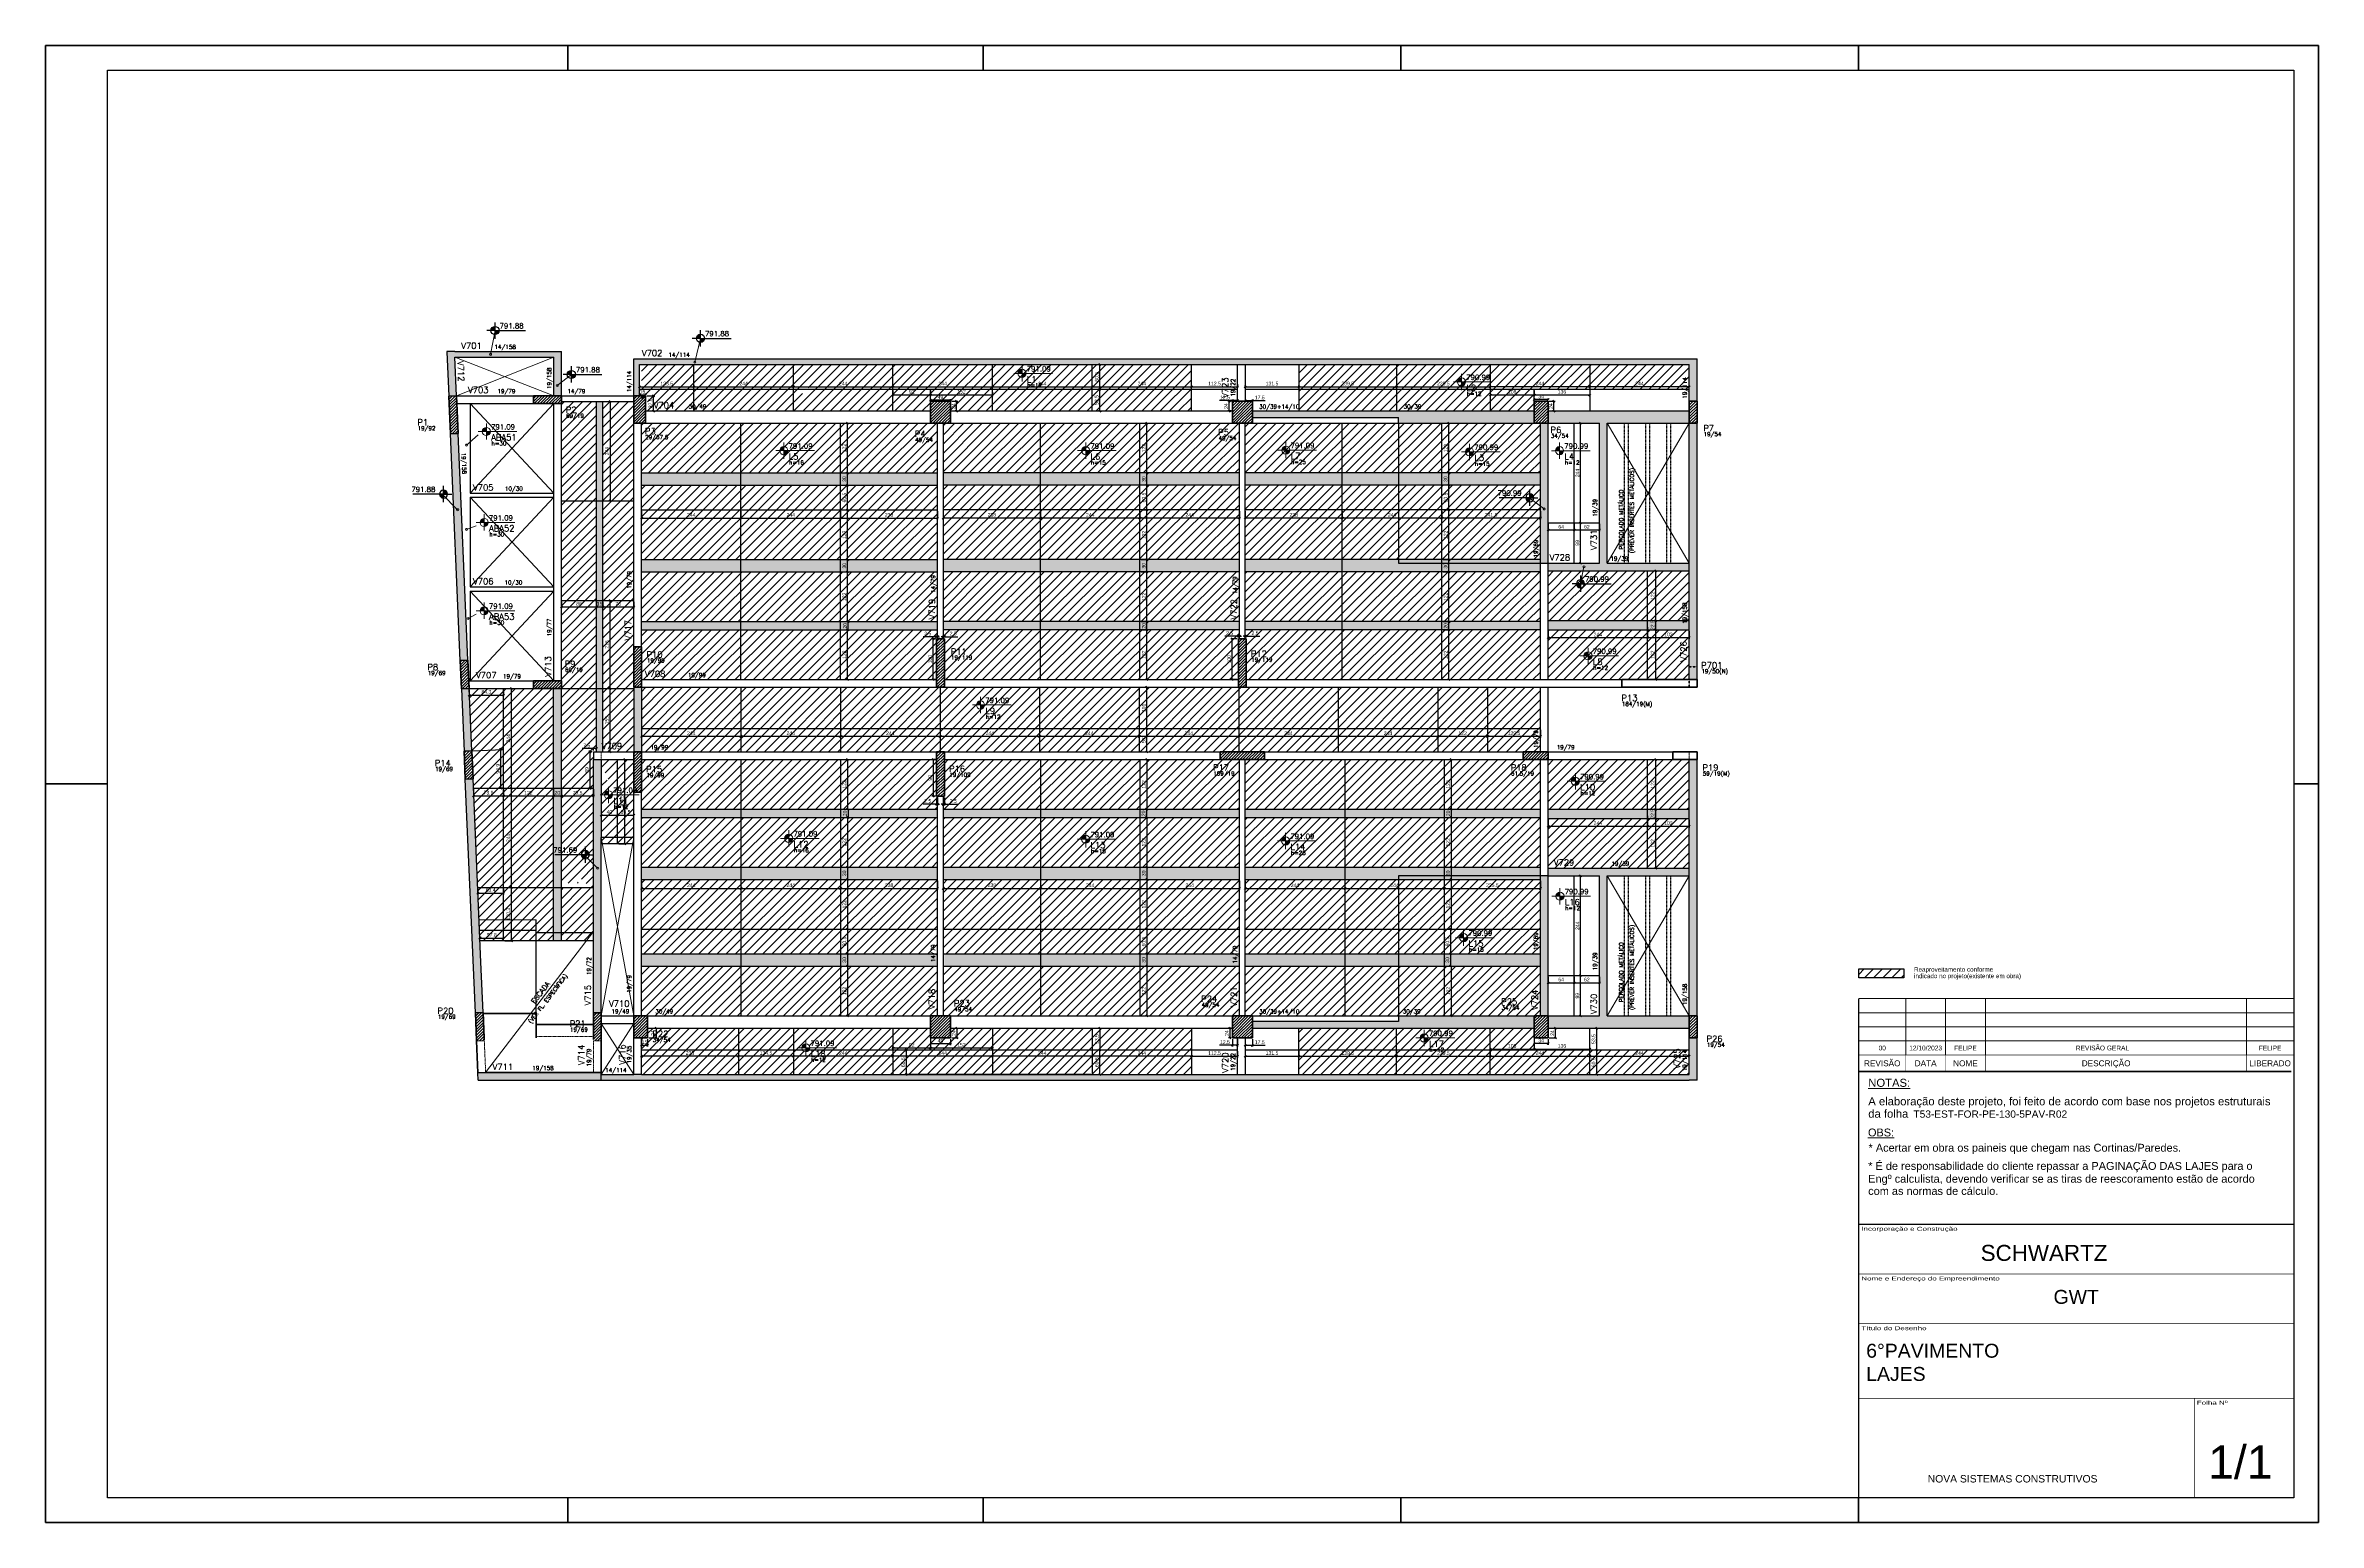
# Model space of a CAD drawing. Extents: x 8513 to 14085, y 7177 to 10799.
import ezdxf
from ezdxf.enums import TextEntityAlignment as Align

# ---------------------------------------------------------------- set-up
doc = ezdxf.new("R2010")
doc.units = 0
for name, pattern in [('FA_Projeção', [0.4, 0, -0.1, 0.2, -0.1]), ('FA_Tracejado', [0.25, 0.15, -0.1]), ('FA_Tracejado_Pilar', [0.2, 0.1, -0.1])]:
    doc.linetypes.add(name, pattern=pattern)
for name, color, linetype, lineweight in [('CARIMBO', 255, 'Continuous', 9), ('EST-LAJE', 7, 'Continuous', 30), ('EST-LAJE-CUT', 7, 'Continuous', 60), ('EST-LAJE-TEXT', 7, 'Continuous', 9), ('EST-PILAR', 7, 'Continuous', 9), ('EST-PILAR-CUT', 7, 'Continuous', 60), ('EST-PILAR-TEXT', 7, 'Continuous', 9), ('EST-SIMB-Spot Elevations', 7, 'Continuous', 9), ('EST-TEXT', 7, 'Continuous', 9), ('EST-VIGA', 7, 'Continuous', 30), ('EST-VIGA-CUT', 7, 'Continuous', 60), ('EST-VIGA-TEXT', 7, 'Continuous', 9), ('FOLHA', 255, 'Continuous', 40), ('Folhas', 255, 'Continuous', 9), ('Hachura', 253, 'Continuous', 9), ('REAPROVEITAMENTO', 7, 'Continuous', 9)]:
    doc.layers.add(name, color=color, linetype=linetype, lineweight=lineweight)
for name, color, linetype in [('COTA', 241, 'Continuous'), ('Painéis', 200, 'Continuous'), ('Vázio', 240, 'Continuous')]:
    doc.layers.add(name, color=color, linetype=linetype)
doc.layers.add('EST-LINHA', color=96, linetype='Continuous', lineweight=9, true_color=0x008000)
doc.styles.add('ARIAL', font='arial.ttf')
doc.styles.add('COTA TECNICA-50', font='techl___.ttf', dxfattribs={"height": 9})
doc.styles.add('RomanS_IV50', font='romans_IV50.ttf', dxfattribs={"height": 11.25})
doc.styles.add('RomanS_IV50_B', font='', dxfattribs={"height": 18.75})
doc.styles.add('RomanS_IV50_B_1', font='', dxfattribs={"height": 22.5})
doc.styles.add('RomanS_IV50_B_2', font='', dxfattribs={"height": 15})
doc.styles.add('Tecnologia', font='')
doc.styles.add('VERDANA', font='verdana.ttf', dxfattribs={"oblique": 15})
doc.styles.get('RomanS_IV50_B').set_extended_font_data('RomanS_IV50', bold=True)
doc.styles.get('RomanS_IV50_B_1').set_extended_font_data('RomanS_IV50', bold=True)
doc.styles.get('RomanS_IV50_B_2').set_extended_font_data('RomanS_IV50', bold=True)
doc.styles.get('Tecnologia').set_extended_font_data('Forgotten Futurist')
doc.dimstyles.new('PAINEL', dxfattribs={"dimtxt": 9, "dimasz": 5, "dimexe": 3, "dimexo": 3, "dimgap": 3, "dimtad": 1, "dimdec": 1, "dimzin": 12, "dimdsep": 46, "dimtxsty": 'COTA TECNICA-50', "dimblk": 'OBLIQUE', "dimcen": 0, "dimclrd": 4, "dimclre": 4, "dimclrt": 1, "dimadec": 1, "dimazin": 3, "dimtfac": 1, "dimtdec": 1, "dimtmove": 0, "dimatfit": 3, "dimldrblk": 'OBLIQUE', "dimfxl": 1, "dimtolj": 1, "dimtzin": 12, "dimarcsym": 0})
pattern_1 = [(45, (9955.3147, 9146.5247), (-3.535534, 3.535534), [])]
pattern_2 = [(45, (101.663, -162.136), (-11.22532, 11.22532), [])]
pattern_3 = [(45, (-149.161, 3311.55), (-11.22532, 11.22532), [])]

# ---------------------------------------------------------------- blocks, each defined once
blk = doc.blocks.new('Carimbo Laje')
at = {"layer": 'CARIMBO', "color": 30}
for points, const_width in [([(124981.9, 144853.7), (123684.7, 144853.7), (123684.7, 144038.4)], 4.45), ([(123684.7, 144705.5), (124981.9, 144705.5)], 1.48), ([(123684.7, 144557.3), (124981.9, 144557.3)], 1.48), ([(123684.7, 144334.9), (124981.9, 144334.9)], 1.48), ([(124685.4, 144038.4), (124685.4, 144334.9)], 1.48), ([(123684.7, 144038.4), (124981.9, 144038.4)], 1.48)]:
    blk.add_lwpolyline(points, dxfattribs=dict(at, const_width=const_width))
at = {"color": 0, "linetype": 'Continuous', "ltscale": 5, "style": 'ARIAL'}
blk.add_text('NOVA SISTEMAS CONSTRUTIVOS', height=22.118, dxfattribs=at).set_placement((123890.4, 144083.7))
at = {"color": 7, "style": 'ARIAL'}
blk.add_attdef('INCORPORAÇÃO_E_CONTRUÇÃO', text='', height=45.7, dxfattribs=at).set_placement((124364.7, 144777.9), align=Align.MIDDLE_CENTER)
blk.add_attdef('NOME_DA_OBRA', text='', height=41.5, dxfattribs=at).set_placement((124333.3, 144616.6), align=Align.CENTER)
for tag, p in [('PAVIMENTO', (123706.9, 144455.9)), ('TIPO_DE_PROJETO', (123706.9, 144386.8))]:
    blk.add_attdef(tag, p, '', height=41.5, dxfattribs=at)
at = {"color": 7, "style": 'ARIAL', "oblique": 10}
blk.add_attdef('FOLHA_Nº', text='', height=111.2, dxfattribs=at).set_placement((124832.8, 144149.1), align=Align.CENTER)
at = {"layer": 'CARIMBO', "color": 7, "style": 'VERDANA'}
blk.add_attdef('ENDEREÇO', text='', height=14.8, dxfattribs=at).set_placement((124333.3, 144572.1), align=Align.CENTER)
at = {"layer": 'Folhas', "style": 'Tecnologia', "width": 1.5}
for s, p in [('Incorporação e Construção', (123692.5, 144846.3)), ('Nome e Endereço do Empreendimento', (123692.5, 144698.1)), ('Título do Desenho', (123692.5, 144549.8)), ('Folha Nº', (124693.1, 144327.5))]:
    blk.add_text(s, height=11.86, dxfattribs=at).set_placement(p, align=Align.TOP_LEFT)
blk = doc.blocks.new('Revisão Carimbo')
at = {"color": 30}
for p, q in [((0, 155), (925, 155)), ((100, 35), (100, 155)), ((184.66, 35), (184.66, 155)), ((269.32, 35), (269.32, 155)), ((825, 35), (825, 155)), ((0, 125), (925, 125)), ((0, 95), (925, 95)), ((0, 65), (925, 65))]:
    blk.add_line(p, q, dxfattribs=at)
for points, const_width in [([(0, 0), (0, 155)], 3), ([(0, 0), (920, 0)], 3), ([(0, 35), (925, 35)], 1), ([(100, 35), (100, 0)], 1), ([(184.66, 35), (184.66, 0)], 1), ([(269.32, 35), (269.32, 0)], 1), ([(825, 35), (825, 0)], 1)]:
    blk.add_lwpolyline(points, dxfattribs=dict(at, const_width=const_width))
at = {"color": 7, "style": 'ARIAL'}
for s, p in [('REVISÃO', (50, 17.5)), ('DATA', (142.33, 17.5)), ('NOME', (226.99, 17.5)), ('DESCRIÇÃO', (526.27, 17.5)), ('LIBERADO', (875, 17.5))]:
    blk.add_text(s, height=12.5, dxfattribs=at).set_placement(p, align=Align.MIDDLE_CENTER)
at = {"layer": 'CARIMBO', "color": 7, "style": 'ARIAL'}
for tag, p in [('REVISÃO_03', (50, 140)), ('NOME', (226.99, 140)), ('LIBERADO', (875, 140)), ('REVISÃO_02', (50, 110)), ('DATA', (142.33, 140)), ('DATA', (142.33, 110)), ('NOME', (226.99, 110)), ('LIBERADO', (875, 110)), ('REVISÃO_01', (50, 80)), ('REVISÃO_00', (50, 50)), ('DATA', (142.33, 80)), ('DATA', (142.33, 50)), ('NOME', (226.99, 80)), ('NOME', (226.99, 50)), ('LIBERADO', (875, 80)), ('LIBERADO', (875, 50))]:
    blk.add_attdef(tag, text='', height=10, dxfattribs=at).set_placement(p, align=Align.MIDDLE_CENTER)
for p in [(279.32, 140), (279.32, 110), (279.32, 80), (279.32, 50)]:
    blk.add_attdef('DESCRIÇÃO', text='', height=10, dxfattribs=at).set_placement(p, align=Align.MIDDLE_LEFT)
blk = doc.blocks.new('Floors 4 - Floors 1-2877066-6º PAVIMENTO')
at = {"layer": 'EST-LAJE-CUT', "lineweight": 60}
for p, q in [((-239.5, -781), (-239.5, -748.2)), ((-239.5, -748.2), (-98.5, -748.2)), ((-98.5, -748.2), (-98.5, -781))]:
    blk.add_line(p, q, dxfattribs=at)
at = {"layer": 'EST-LINHA'}
blk.add_line((-239.5, -748), (-98.5, -748), dxfattribs=at)
blk = doc.blocks.new('Floors 22 - Floors 2-3291391-6º PAVIMENTO')
at = {"layer": 'EST-LAJE', "lineweight": 30}
for p, q in [((-239.5, -721.4), (-239.5, -491.2)), ((-369.2, -718.8), (-374.5, -595.4))]:
    blk.add_line(p, q, dxfattribs=at)
at = {"layer": 'EST-LAJE-CUT', "lineweight": 60}
for p, q in [((-366.6, -781), (-369.1, -721.4)), ((-369.1, -721.4), (-239.5, -721.4)), ((-239.5, -721.4), (-239.5, -781))]:
    blk.add_line(p, q, dxfattribs=at)
at = {"layer": 'EST-LINHA'}
blk.add_line((-379, -491.2), (-239.5, -491.2), dxfattribs=at)
blk = doc.blocks.new('Floors 5 - Floors 1-2877140-6º PAVIMENTO')
at = {"layer": 'EST-LAJE', "lineweight": 30}
blk.add_line((-239.5, -522.8), (-98.5, -522.8), dxfattribs=at)
at = {"layer": 'EST-LAJE', "linetype": 'FA_Tracejado', "lineweight": 20}
blk.add_line((-98.5, -777.9), (-239.5, -777.9), dxfattribs=at)
at = {"layer": 'EST-LINHA'}
for p, q in [((-98.5, -516.5), (-98.5, -519.3)), ((-98.5, -519.3), (-98.5, -522.8))]:
    blk.add_line(p, q, dxfattribs=at)
blk = doc.blocks.new('FA_Floor_TAG_SURVEY_R01 - NIV_TIT_H_TXT1__TXT2-2303193-6º PAVIMENTO')
at = {"layer": 'EST-LAJE-TEXT'}
h = blk.add_hatch(color=256, dxfattribs=at)
edge = h.paths.add_edge_path(flags=0)
edge.add_line((-0.28, 0.405), (-0.48, 0.405))
edge.add_arc((-0.28, 0.405), 0.2, 90, 180, ccw=False)
edge.add_line((-0.28, 0.605), (-0.28, 0.405))
h = blk.add_hatch(color=256, dxfattribs=at)
edge = h.paths.add_edge_path(flags=0)
edge.add_line((-0.28, 0.405), (-0.08, 0.405))
edge.add_arc((-0.28, 0.405), 0.2, -90, 0, ccw=False)
edge.add_line((-0.28, 0.205), (-0.28, 0.405))
for p, q in [((-0.28, 0.405), (-0.68, 0.405)), ((-0.28, 0.005), (-0.28, 0.805)), ((-0.28, 0.405), (1.22, 0.405))]:
    blk.add_line(p, q, dxfattribs=at)
blk.add_circle((-0.28, 0.405), 0.2, dxfattribs=at)
blk = doc.blocks.new('Spot Elevations - Nivel_Planta-2363176-6º PAVIMENTO')
at = {"layer": 'EST-SIMB-Spot Elevations'}
h = blk.add_hatch(color=256, dxfattribs=at)
edge = h.paths.add_edge_path(flags=0)
edge.add_line((0, 0), (-0.2, 0))
edge.add_arc((0, 0), 0.2, 90, 180, ccw=False)
edge.add_line((0, 0.2), (0, 0))
h = blk.add_hatch(color=256, dxfattribs=at)
edge = h.paths.add_edge_path(flags=0)
edge.add_line((0, 0), (0.2, 0))
edge.add_arc((0, 0), 0.2, 270, 360, ccw=False)
edge.add_line((0, -0.2), (0, 0))
at = {"layer": 'EST-SIMB-Spot Elevations', "lineweight": 30}
for p, q in [((0, 0), (-0.4, 0)), ((0, -0.4), (0, 0.4)), ((0, 0), (1.5, 0))]:
    blk.add_line(p, q, dxfattribs=at)
at = {"layer": 'EST-SIMB-Spot Elevations'}
for p, q in [((0, -0.2), (0, 0.2)), ((0, -0.15), (0, 0.15))]:
    blk.add_line(p, q, dxfattribs=at)
at = {"layer": 'EST-SIMB-Spot Elevations', "lineweight": 30}
blk.add_circle((0, 0), 0.2, dxfattribs=at)
blk = doc.blocks.new('_Oblique')
at = {"color": 0, "linetype": 'ByBlock', "lineweight": -2}
blk.add_line((-0.5, -0.5), (0.5, 0.5), dxfattribs=at)
blk = doc.blocks.new('*D262')
at = {"layer": 'COTA', "color": 4, "lineweight": -2, "transparency": 16777216}
for p, q in [((10694.8, 9344), (10686.7, 9344)), ((10689.7, 9244), (10689.7, 9344)), ((10694.8, 9244), (10686.7, 9244))]:
    blk.add_line(p, q, dxfattribs=at)
at = {"layer": 'Defpoints', "color": 0, "transparency": 16777216}
for p in [(10689.7, 9344), (10697.8, 9344), (10697.8, 9244)]:
    blk.add_point(p, dxfattribs=at)
at = {"layer": 'COTA', "color": 4, "lineweight": -2, "transparency": 16777216, "xscale": 5, "yscale": 5, "zscale": 5}
for p, rotation in [((10689.7, 9344), 90), ((10689.7, 9244), 270)]:
    blk.add_blockref('_Oblique', p, dxfattribs=dict(at, rotation=rotation))
at = {"layer": 'COTA', "color": 1, "transparency": 16777216, "insert": (10682.1, 9294), "char_height": 9, "attachment_point": 5, "rotation": 90, "style": 'COTA TECNICA-50'}
blk.add_mtext('\\A1;100', dxfattribs=at)
blk = doc.blocks.new('*D241')
at = {"layer": 'COTA', "color": 4, "lineweight": -2, "transparency": 16777216}
for p, q in [((10697.8, 9349.2), (10664.5, 9349.2)), ((10697.8, 9347), (10697.8, 9352.2)), ((10700.3, 9349.2), (10697.8, 9349.2)), ((10700.3, 9347), (10700.3, 9352.2)), ((10700.3, 9349.2), (10705.3, 9349.2))]:
    blk.add_line(p, q, dxfattribs=at)
at = {"layer": 'Defpoints', "color": 0, "transparency": 16777216}
for p in [(10697.8, 9349.2), (10697.8, 9344), (10700.3, 9344)]:
    blk.add_point(p, dxfattribs=at)
at = {"layer": 'COTA', "color": 4, "lineweight": -2, "transparency": 16777216, "xscale": 5, "yscale": 5, "zscale": 5}
blk.add_blockref('_Oblique', (10697.8, 9349.2), dxfattribs=at)
at = {"layer": 'COTA', "color": 4, "lineweight": -2, "transparency": 16777216, "xscale": 5, "yscale": 5, "zscale": 5, "rotation": 180}
blk.add_blockref('_Oblique', (10700.3, 9349.2), dxfattribs=at)
at = {"layer": 'COTA', "color": 1, "transparency": 16777216, "insert": (10676.1, 9356.8), "char_height": 9, "attachment_point": 5, "style": 'COTA TECNICA-50'}
blk.add_mtext('\\A1;2.5', dxfattribs=at)
blk = doc.blocks.new('*D242')
at = {"layer": 'COTA', "color": 4, "lineweight": -2, "transparency": 16777216}
for p, q in [((10714.3, 9349.2), (10709.3, 9349.2)), ((10714.3, 9347), (10714.3, 9352.2)), ((10714.3, 9349.2), (10716.8, 9349.2)), ((10716.8, 9347), (10716.8, 9352.2)), ((10716.8, 9349.2), (10750.2, 9349.2))]:
    blk.add_line(p, q, dxfattribs=at)
at = {"layer": 'Defpoints', "color": 0, "transparency": 16777216}
for p in [(10714.3, 9344), (10716.8, 9349.2), (10716.8, 9344)]:
    blk.add_point(p, dxfattribs=at)
at = {"layer": 'COTA', "color": 4, "lineweight": -2, "transparency": 16777216, "xscale": 5, "yscale": 5, "zscale": 5}
blk.add_blockref('_Oblique', (10714.3, 9349.2), dxfattribs=at)
at = {"layer": 'COTA', "color": 4, "lineweight": -2, "transparency": 16777216, "xscale": 5, "yscale": 5, "zscale": 5, "rotation": 180}
blk.add_blockref('_Oblique', (10716.8, 9349.2), dxfattribs=at)
at = {"layer": 'COTA', "color": 1, "transparency": 16777216, "insert": (10738.5, 9356.8), "char_height": 9, "attachment_point": 5, "style": 'COTA TECNICA-50'}
blk.add_mtext('\\A1;2.5', dxfattribs=at)
blk = doc.blocks.new('*D243')
at = {"layer": 'COTA', "color": 4, "lineweight": -2, "transparency": 16777216}
for p, q in [((11434.8, 9344), (11419.4, 9344)), ((11422.4, 9244), (11422.4, 9344)), ((11434.8, 9244), (11419.4, 9244))]:
    blk.add_line(p, q, dxfattribs=at)
at = {"layer": 'Defpoints', "color": 0, "transparency": 16777216}
for p in [(11422.4, 9344), (11437.8, 9344), (11437.8, 9244)]:
    blk.add_point(p, dxfattribs=at)
at = {"layer": 'COTA', "color": 4, "lineweight": -2, "transparency": 16777216, "xscale": 5, "yscale": 5, "zscale": 5}
for p, rotation in [((11422.4, 9344), 90), ((11422.4, 9244), 270)]:
    blk.add_blockref('_Oblique', p, dxfattribs=dict(at, rotation=rotation))
at = {"layer": 'COTA', "color": 1, "transparency": 16777216, "insert": (11414.8, 9294), "char_height": 9, "attachment_point": 5, "rotation": 90, "style": 'COTA TECNICA-50'}
blk.add_mtext('\\A1;100', dxfattribs=at)
blk = doc.blocks.new('*D244')
at = {"layer": 'COTA', "color": 4, "lineweight": -2, "transparency": 16777216}
for p, q in [((11437.8, 9350.2), (11404.5, 9350.2)), ((11437.8, 9347), (11437.8, 9353.2)), ((11440.3, 9350.2), (11437.8, 9350.2)), ((11440.3, 9347), (11440.3, 9353.2)), ((11440.3, 9350.2), (11445.3, 9350.2))]:
    blk.add_line(p, q, dxfattribs=at)
at = {"layer": 'Defpoints', "color": 0, "transparency": 16777216}
for p in [(11437.8, 9350.2), (11437.8, 9344), (11440.3, 9344)]:
    blk.add_point(p, dxfattribs=at)
at = {"layer": 'COTA', "color": 4, "lineweight": -2, "transparency": 16777216, "xscale": 5, "yscale": 5, "zscale": 5}
blk.add_blockref('_Oblique', (11437.8, 9350.2), dxfattribs=at)
at = {"layer": 'COTA', "color": 4, "lineweight": -2, "transparency": 16777216, "xscale": 5, "yscale": 5, "zscale": 5, "rotation": 180}
blk.add_blockref('_Oblique', (11440.3, 9350.2), dxfattribs=at)
at = {"layer": 'COTA', "color": 1, "transparency": 16777216, "insert": (11416.1, 9357.7), "char_height": 9, "attachment_point": 5, "style": 'COTA TECNICA-50'}
blk.add_mtext('\\A1;2.5', dxfattribs=at)
blk = doc.blocks.new('*D245')
at = {"layer": 'COTA', "color": 4, "lineweight": -2, "transparency": 16777216}
for p, q in [((11454.3, 9350.2), (11449.3, 9350.2)), ((11454.3, 9347), (11454.3, 9353.2)), ((11454.3, 9350.2), (11456.8, 9350.2)), ((11456.8, 9347), (11456.8, 9353.2)), ((11456.8, 9350.2), (11490.2, 9350.2))]:
    blk.add_line(p, q, dxfattribs=at)
at = {"layer": 'Defpoints', "color": 0, "transparency": 16777216}
for p in [(11454.3, 9344), (11456.8, 9350.2), (11456.8, 9344)]:
    blk.add_point(p, dxfattribs=at)
at = {"layer": 'COTA', "color": 4, "lineweight": -2, "transparency": 16777216, "xscale": 5, "yscale": 5, "zscale": 5}
blk.add_blockref('_Oblique', (11454.3, 9350.2), dxfattribs=at)
at = {"layer": 'COTA', "color": 4, "lineweight": -2, "transparency": 16777216, "xscale": 5, "yscale": 5, "zscale": 5, "rotation": 180}
blk.add_blockref('_Oblique', (11456.8, 9350.2), dxfattribs=at)
at = {"layer": 'COTA', "color": 1, "transparency": 16777216, "insert": (11478.5, 9357.7), "char_height": 9, "attachment_point": 5, "style": 'COTA TECNICA-50'}
blk.add_mtext('\\A1;2.5', dxfattribs=at)
blk = doc.blocks.new('*D263')
at = {"layer": 'COTA', "color": 4, "lineweight": -2, "transparency": 16777216}
for p, q in [((9974.3, 9657), (9974.3, 9637.1)), ((9974.3, 9640.1), (10218.3, 9640.1)), ((10218.3, 9657), (10218.3, 9637.1))]:
    blk.add_line(p, q, dxfattribs=at)
at = {"layer": 'Defpoints', "color": 0, "transparency": 16777216}
for p in [(9974.3, 9660), (10218.3, 9660), (10218.3, 9640.1)]:
    blk.add_point(p, dxfattribs=at)
at = {"layer": 'COTA', "color": 4, "lineweight": -2, "transparency": 16777216, "xscale": 5, "yscale": 5, "zscale": 5, "rotation": 180}
blk.add_blockref('_Oblique', (9974.3, 9640.1), dxfattribs=at)
at = {"layer": 'COTA', "color": 4, "lineweight": -2, "transparency": 16777216, "xscale": 5, "yscale": 5, "zscale": 5}
blk.add_blockref('_Oblique', (10218.3, 9640.1), dxfattribs=at)
at = {"layer": 'COTA', "color": 1, "transparency": 16777216, "insert": (10096.3, 9647.7), "char_height": 9, "attachment_point": 5, "style": 'COTA TECNICA-50'}
blk.add_mtext('\\A1;244', dxfattribs=at)
blk = doc.blocks.new('*D264')
at = {"layer": 'COTA', "color": 4, "lineweight": -2, "transparency": 16777216}
for p, q in [((10218.3, 9657), (10218.3, 9637.1)), ((10218.3, 9640.1), (10462.3, 9640.1)), ((10462.3, 9657), (10462.3, 9637.1))]:
    blk.add_line(p, q, dxfattribs=at)
at = {"layer": 'Defpoints', "color": 0, "transparency": 16777216}
for p in [(10218.3, 9660), (10462.3, 9660), (10462.3, 9640.1)]:
    blk.add_point(p, dxfattribs=at)
at = {"layer": 'COTA', "color": 4, "lineweight": -2, "transparency": 16777216, "xscale": 5, "yscale": 5, "zscale": 5, "rotation": 180}
blk.add_blockref('_Oblique', (10218.3, 9640.1), dxfattribs=at)
at = {"layer": 'COTA', "color": 4, "lineweight": -2, "transparency": 16777216, "xscale": 5, "yscale": 5, "zscale": 5}
blk.add_blockref('_Oblique', (10462.3, 9640.1), dxfattribs=at)
at = {"layer": 'COTA', "color": 1, "transparency": 16777216, "insert": (10340.3, 9647.7), "char_height": 9, "attachment_point": 5, "style": 'COTA TECNICA-50'}
blk.add_mtext('\\A1;244', dxfattribs=at)
blk = doc.blocks.new('*D265')
at = {"layer": 'COTA', "color": 4, "lineweight": -2, "transparency": 16777216}
for p, q in [((10462.3, 9657), (10462.3, 9637.1)), ((10462.3, 9640.1), (10700.3, 9640.1)), ((10700.3, 9657), (10700.3, 9637.1))]:
    blk.add_line(p, q, dxfattribs=at)
at = {"layer": 'Defpoints', "color": 0, "transparency": 16777216}
for p in [(10462.3, 9660), (10700.3, 9660), (10700.3, 9640.1)]:
    blk.add_point(p, dxfattribs=at)
at = {"layer": 'COTA', "color": 4, "lineweight": -2, "transparency": 16777216, "xscale": 5, "yscale": 5, "zscale": 5, "rotation": 180}
blk.add_blockref('_Oblique', (10462.3, 9640.1), dxfattribs=at)
at = {"layer": 'COTA', "color": 4, "lineweight": -2, "transparency": 16777216, "xscale": 5, "yscale": 5, "zscale": 5}
blk.add_blockref('_Oblique', (10700.3, 9640.1), dxfattribs=at)
at = {"layer": 'COTA', "color": 1, "transparency": 16777216, "insert": (10581.3, 9647.9), "char_height": 9, "attachment_point": 5, "style": 'COTA TECNICA-50'}
blk.add_mtext('\\A1;238', dxfattribs=at)
blk = doc.blocks.new('*D266')
at = {"layer": 'COTA', "color": 4, "lineweight": -2, "transparency": 16777216}
for p, q in [((10465.3, 9366), (10482.3, 9366)), ((10479.3, 9244), (10479.3, 9366)), ((10465.3, 9244), (10482.3, 9244))]:
    blk.add_line(p, q, dxfattribs=at)
at = {"layer": 'Defpoints', "color": 0, "transparency": 16777216}
for p in [(10462.3, 9366), (10479.3, 9366), (10462.3, 9244)]:
    blk.add_point(p, dxfattribs=at)
at = {"layer": 'COTA', "color": 4, "lineweight": -2, "transparency": 16777216, "xscale": 5, "yscale": 5, "zscale": 5}
for p, rotation in [((10479.3, 9366), 90), ((10479.3, 9244), 270)]:
    blk.add_blockref('_Oblique', p, dxfattribs=dict(at, rotation=rotation))
at = {"layer": 'COTA', "color": 1, "transparency": 16777216, "insert": (10471.7, 9305), "char_height": 9, "attachment_point": 5, "rotation": 90, "style": 'COTA TECNICA-50'}
blk.add_mtext('\\A1;122', dxfattribs=at)
blk = doc.blocks.new('*D267')
at = {"layer": 'COTA', "color": 4, "lineweight": -2, "transparency": 16777216}
for p, q in [((10465.3, 9386), (10484, 9386)), ((10467, 9366), (10484, 9366)), ((10481, 9366), (10481, 9386))]:
    blk.add_line(p, q, dxfattribs=at)
at = {"layer": 'Defpoints', "color": 0, "transparency": 16777216}
for p in [(10462.3, 9386), (10464, 9366), (10481, 9386)]:
    blk.add_point(p, dxfattribs=at)
at = {"layer": 'COTA', "color": 4, "lineweight": -2, "transparency": 16777216, "xscale": 5, "yscale": 5, "zscale": 5}
for p, rotation in [((10481, 9386), 90), ((10481, 9366), 270)]:
    blk.add_blockref('_Oblique', p, dxfattribs=dict(at, rotation=rotation))
at = {"layer": 'COTA', "color": 1, "transparency": 16777216, "insert": (10473.4, 9376), "char_height": 9, "attachment_point": 5, "rotation": 90, "style": 'COTA TECNICA-50'}
blk.add_mtext('\\A1;20', dxfattribs=at)
blk = doc.blocks.new('*D268')
at = {"layer": 'COTA', "color": 4, "lineweight": -2, "transparency": 16777216}
for p, q in [((10465.3, 9508), (10482.3, 9508)), ((10479.3, 9386), (10479.3, 9508)), ((10465.3, 9386), (10482.3, 9386))]:
    blk.add_line(p, q, dxfattribs=at)
at = {"layer": 'Defpoints', "color": 0, "transparency": 16777216}
for p in [(10462.3, 9508), (10479.3, 9508), (10462.3, 9386)]:
    blk.add_point(p, dxfattribs=at)
at = {"layer": 'COTA', "color": 4, "lineweight": -2, "transparency": 16777216, "xscale": 5, "yscale": 5, "zscale": 5}
for p, rotation in [((10479.3, 9508), 90), ((10479.3, 9386), 270)]:
    blk.add_blockref('_Oblique', p, dxfattribs=dict(at, rotation=rotation))
at = {"layer": 'COTA', "color": 1, "transparency": 16777216, "insert": (10471.7, 9447), "char_height": 9, "attachment_point": 5, "rotation": 90, "style": 'COTA TECNICA-50'}
blk.add_mtext('\\A1;122', dxfattribs=at)
blk = doc.blocks.new('*D269')
at = {"layer": 'COTA', "color": 4, "lineweight": -2, "transparency": 16777216}
for p, q in [((10465.3, 9538), (10482.3, 9538)), ((10479.3, 9508), (10479.3, 9538)), ((10465.3, 9508), (10482.3, 9508))]:
    blk.add_line(p, q, dxfattribs=at)
at = {"layer": 'Defpoints', "color": 0, "transparency": 16777216}
for p in [(10462.3, 9538), (10479.3, 9538), (10462.3, 9508)]:
    blk.add_point(p, dxfattribs=at)
at = {"layer": 'COTA', "color": 4, "lineweight": -2, "transparency": 16777216, "xscale": 5, "yscale": 5, "zscale": 5}
for p, rotation in [((10479.3, 9538), 90), ((10479.3, 9508), 270)]:
    blk.add_blockref('_Oblique', p, dxfattribs=dict(at, rotation=rotation))
at = {"layer": 'COTA', "color": 1, "transparency": 16777216, "insert": (10471.6, 9523), "char_height": 9, "attachment_point": 5, "rotation": 90, "style": 'COTA TECNICA-50'}
blk.add_mtext('\\A1;30', dxfattribs=at)
blk = doc.blocks.new('*D270')
at = {"layer": 'COTA', "color": 4, "lineweight": -2, "transparency": 16777216}
for p, q in [((10467.3, 9660), (10482.3, 9660)), ((10479.3, 9538), (10479.3, 9660)), ((10465.3, 9538), (10482.3, 9538))]:
    blk.add_line(p, q, dxfattribs=at)
at = {"layer": 'Defpoints', "color": 0, "transparency": 16777216}
for p in [(10464.3, 9660), (10479.3, 9660), (10462.3, 9538)]:
    blk.add_point(p, dxfattribs=at)
at = {"layer": 'COTA', "color": 4, "lineweight": -2, "transparency": 16777216, "xscale": 5, "yscale": 5, "zscale": 5}
for p, rotation in [((10479.3, 9660), 90), ((10479.3, 9538), 270)]:
    blk.add_blockref('_Oblique', p, dxfattribs=dict(at, rotation=rotation))
at = {"layer": 'COTA', "color": 1, "transparency": 16777216, "insert": (10471.7, 9599), "char_height": 9, "attachment_point": 5, "rotation": 90, "style": 'COTA TECNICA-50'}
blk.add_mtext('\\A1;122', dxfattribs=at)
blk = doc.blocks.new('*D271')
at = {"layer": 'COTA', "color": 4, "lineweight": -2, "transparency": 16777216}
for p, q in [((10479.3, 9660), (10479.3, 9720.5)), ((10467.3, 9660), (10482.3, 9660))]:
    blk.add_line(p, q, dxfattribs=at)
at = {"layer": 'Defpoints', "color": 0, "transparency": 16777216}
for p in [(10479.3, 9720.5), (10479.3, 9720.5), (10464.3, 9660)]:
    blk.add_point(p, dxfattribs=at)
at = {"layer": 'COTA', "color": 4, "lineweight": -2, "transparency": 16777216, "xscale": 5, "yscale": 5, "zscale": 5}
for p, rotation in [((10479.3, 9720.5), 90), ((10479.3, 9660), 270)]:
    blk.add_blockref('_Oblique', p, dxfattribs=dict(at, rotation=rotation))
at = {"layer": 'COTA', "color": 1, "transparency": 16777216, "insert": (10471.7, 9690.3), "char_height": 9, "attachment_point": 5, "rotation": 90, "style": 'COTA TECNICA-50'}
blk.add_mtext('\\A1;60.5', dxfattribs=at)
blk = doc.blocks.new('*D272')
at = {"layer": 'COTA', "color": 4, "lineweight": -2, "transparency": 16777216}
blk.add_line((10479.3, 9720.5), (10479.3, 9750.5), dxfattribs=at)
at = {"layer": 'Defpoints', "color": 0, "transparency": 16777216}
for p in [(10479.3, 9750.5), (10479.3, 9750.5), (10479.3, 9720.5)]:
    blk.add_point(p, dxfattribs=at)
at = {"layer": 'COTA', "color": 4, "lineweight": -2, "transparency": 16777216, "xscale": 5, "yscale": 5, "zscale": 5}
for p, rotation in [((10479.3, 9750.5), 90), ((10479.3, 9720.5), 270)]:
    blk.add_blockref('_Oblique', p, dxfattribs=dict(at, rotation=rotation))
at = {"layer": 'COTA', "color": 1, "transparency": 16777216, "insert": (10471.6, 9735.5), "char_height": 9, "attachment_point": 5, "rotation": 90, "style": 'COTA TECNICA-50'}
blk.add_mtext('\\A1;30', dxfattribs=at)
blk = doc.blocks.new('*D273')
at = {"layer": 'COTA', "color": 4, "lineweight": -2, "transparency": 16777216}
blk.add_line((10479.3, 9750.5), (10479.3, 9872.5), dxfattribs=at)
at = {"layer": 'Defpoints', "color": 0, "transparency": 16777216}
for p in [(10479.3, 9872.5), (10479.3, 9872.5), (10479.3, 9750.5)]:
    blk.add_point(p, dxfattribs=at)
at = {"layer": 'COTA', "color": 4, "lineweight": -2, "transparency": 16777216, "xscale": 5, "yscale": 5, "zscale": 5}
for p, rotation in [((10479.3, 9872.5), 90), ((10479.3, 9750.5), 270)]:
    blk.add_blockref('_Oblique', p, dxfattribs=dict(at, rotation=rotation))
at = {"layer": 'COTA', "color": 1, "transparency": 16777216, "insert": (10471.7, 9811.5), "char_height": 9, "attachment_point": 5, "rotation": 90, "style": 'COTA TECNICA-50'}
blk.add_mtext('\\A1;122', dxfattribs=at)
blk = doc.blocks.new('*D274')
at = {"layer": 'COTA', "color": 4, "lineweight": -2, "transparency": 16777216}
for p, q in [((11196.3, 9657), (11196.3, 9637.1)), ((11440.3, 9640.1), (11196.3, 9640.1)), ((11440.3, 9657), (11440.3, 9637.1))]:
    blk.add_line(p, q, dxfattribs=at)
at = {"layer": 'Defpoints', "color": 0, "transparency": 16777216}
for p in [(11196.3, 9660), (11196.3, 9640.1), (11440.3, 9660)]:
    blk.add_point(p, dxfattribs=at)
at = {"layer": 'COTA', "color": 4, "lineweight": -2, "transparency": 16777216, "xscale": 5, "yscale": 5, "zscale": 5, "rotation": 180}
blk.add_blockref('_Oblique', (11196.3, 9640.1), dxfattribs=at)
at = {"layer": 'COTA', "color": 4, "lineweight": -2, "transparency": 16777216, "xscale": 5, "yscale": 5, "zscale": 5}
blk.add_blockref('_Oblique', (11440.3, 9640.1), dxfattribs=at)
at = {"layer": 'COTA', "color": 1, "transparency": 16777216, "insert": (11318.3, 9647.7), "char_height": 9, "attachment_point": 5, "style": 'COTA TECNICA-50'}
blk.add_mtext('\\A1;244', dxfattribs=at)
blk = doc.blocks.new('*D275')
at = {"layer": 'COTA', "color": 4, "lineweight": -2, "transparency": 16777216}
for p, q in [((10952.3, 9657), (10952.3, 9637.1)), ((11196.3, 9640.1), (10952.3, 9640.1)), ((11196.3, 9657), (11196.3, 9637.1))]:
    blk.add_line(p, q, dxfattribs=at)
at = {"layer": 'Defpoints', "color": 0, "transparency": 16777216}
for p in [(10952.3, 9660), (10952.3, 9640.1), (11196.3, 9660)]:
    blk.add_point(p, dxfattribs=at)
at = {"layer": 'COTA', "color": 4, "lineweight": -2, "transparency": 16777216, "xscale": 5, "yscale": 5, "zscale": 5, "rotation": 180}
blk.add_blockref('_Oblique', (10952.3, 9640.1), dxfattribs=at)
at = {"layer": 'COTA', "color": 4, "lineweight": -2, "transparency": 16777216, "xscale": 5, "yscale": 5, "zscale": 5}
blk.add_blockref('_Oblique', (11196.3, 9640.1), dxfattribs=at)
at = {"layer": 'COTA', "color": 1, "transparency": 16777216, "insert": (11074.3, 9647.7), "char_height": 9, "attachment_point": 5, "style": 'COTA TECNICA-50'}
blk.add_mtext('\\A1;244', dxfattribs=at)
blk = doc.blocks.new('*D276')
at = {"layer": 'COTA', "color": 4, "lineweight": -2, "transparency": 16777216}
for p, q in [((10714.3, 9657), (10714.3, 9637.1)), ((10952.3, 9640.1), (10714.3, 9640.1)), ((10952.3, 9657), (10952.3, 9637.1))]:
    blk.add_line(p, q, dxfattribs=at)
at = {"layer": 'Defpoints', "color": 0, "transparency": 16777216}
for p in [(10714.3, 9660), (10714.3, 9640.1), (10952.3, 9660)]:
    blk.add_point(p, dxfattribs=at)
at = {"layer": 'COTA', "color": 4, "lineweight": -2, "transparency": 16777216, "xscale": 5, "yscale": 5, "zscale": 5, "rotation": 180}
blk.add_blockref('_Oblique', (10714.3, 9640.1), dxfattribs=at)
at = {"layer": 'COTA', "color": 4, "lineweight": -2, "transparency": 16777216, "xscale": 5, "yscale": 5, "zscale": 5}
blk.add_blockref('_Oblique', (10952.3, 9640.1), dxfattribs=at)
at = {"layer": 'COTA', "color": 1, "transparency": 16777216, "insert": (10833.3, 9647.9), "char_height": 9, "attachment_point": 5, "style": 'COTA TECNICA-50'}
blk.add_mtext('\\A1;238', dxfattribs=at)
blk = doc.blocks.new('*D277')
at = {"layer": 'COTA', "color": 4, "lineweight": -2, "transparency": 16777216}
for p, q in [((11936.3, 9657), (11936.3, 9637.1)), ((12177.8, 9640.1), (11936.3, 9640.1)), ((12177.8, 9657), (12177.8, 9637.1))]:
    blk.add_line(p, q, dxfattribs=at)
at = {"layer": 'Defpoints', "color": 0, "transparency": 16777216}
for p in [(11936.3, 9660), (11936.3, 9640.1), (12177.8, 9660)]:
    blk.add_point(p, dxfattribs=at)
at = {"layer": 'COTA', "color": 4, "lineweight": -2, "transparency": 16777216, "xscale": 5, "yscale": 5, "zscale": 5, "rotation": 180}
blk.add_blockref('_Oblique', (11936.3, 9640.1), dxfattribs=at)
at = {"layer": 'COTA', "color": 4, "lineweight": -2, "transparency": 16777216, "xscale": 5, "yscale": 5, "zscale": 5}
blk.add_blockref('_Oblique', (12177.8, 9640.1), dxfattribs=at)
at = {"layer": 'COTA', "color": 1, "transparency": 16777216, "insert": (12057.1, 9647.7), "char_height": 9, "attachment_point": 5, "style": 'COTA TECNICA-50'}
blk.add_mtext('\\A1;241.5', dxfattribs=at)
blk = doc.blocks.new('*D278')
at = {"layer": 'COTA', "color": 4, "lineweight": -2, "transparency": 16777216}
for p, q in [((11692.3, 9657), (11692.3, 9637.1)), ((11936.3, 9640.1), (11692.3, 9640.1)), ((11936.3, 9657), (11936.3, 9637.1))]:
    blk.add_line(p, q, dxfattribs=at)
at = {"layer": 'Defpoints', "color": 0, "transparency": 16777216}
for p in [(11692.3, 9660), (11692.3, 9640.1), (11936.3, 9660)]:
    blk.add_point(p, dxfattribs=at)
at = {"layer": 'COTA', "color": 4, "lineweight": -2, "transparency": 16777216, "xscale": 5, "yscale": 5, "zscale": 5, "rotation": 180}
blk.add_blockref('_Oblique', (11692.3, 9640.1), dxfattribs=at)
at = {"layer": 'COTA', "color": 4, "lineweight": -2, "transparency": 16777216, "xscale": 5, "yscale": 5, "zscale": 5}
blk.add_blockref('_Oblique', (11936.3, 9640.1), dxfattribs=at)
at = {"layer": 'COTA', "color": 1, "transparency": 16777216, "insert": (11814.3, 9647.7), "char_height": 9, "attachment_point": 5, "style": 'COTA TECNICA-50'}
blk.add_mtext('\\A1;244', dxfattribs=at)
blk = doc.blocks.new('*D279')
at = {"layer": 'COTA', "color": 4, "lineweight": -2, "transparency": 16777216}
for p, q in [((11454.3, 9657), (11454.3, 9637.1)), ((11692.3, 9640.1), (11454.3, 9640.1)), ((11692.3, 9657), (11692.3, 9637.1))]:
    blk.add_line(p, q, dxfattribs=at)
at = {"layer": 'Defpoints', "color": 0, "transparency": 16777216}
for p in [(11454.3, 9660), (11454.3, 9640.1), (11692.3, 9660)]:
    blk.add_point(p, dxfattribs=at)
at = {"layer": 'COTA', "color": 4, "lineweight": -2, "transparency": 16777216, "xscale": 5, "yscale": 5, "zscale": 5, "rotation": 180}
blk.add_blockref('_Oblique', (11454.3, 9640.1), dxfattribs=at)
at = {"layer": 'COTA', "color": 4, "lineweight": -2, "transparency": 16777216, "xscale": 5, "yscale": 5, "zscale": 5}
blk.add_blockref('_Oblique', (11692.3, 9640.1), dxfattribs=at)
at = {"layer": 'COTA', "color": 1, "transparency": 16777216, "insert": (11573.3, 9647.9), "char_height": 9, "attachment_point": 5, "style": 'COTA TECNICA-50'}
blk.add_mtext('\\A1;238', dxfattribs=at)
blk = doc.blocks.new('*D280')
at = {"layer": 'COTA', "color": 4, "lineweight": -2, "transparency": 16777216}
for p, q in [((10465.3, 9366), (10482.3, 9366)), ((10479.3, 9244), (10479.3, 9366)), ((10465.3, 9244), (10482.3, 9244))]:
    blk.add_line(p, q, dxfattribs=at)
at = {"layer": 'Defpoints', "color": 0, "transparency": 16777216}
for p in [(10462.3, 9366), (10479.3, 9366), (10462.3, 9244)]:
    blk.add_point(p, dxfattribs=at)
at = {"layer": 'COTA', "color": 4, "lineweight": -2, "transparency": 16777216, "xscale": 5, "yscale": 5, "zscale": 5}
for p, rotation in [((10479.3, 9366), 90), ((10479.3, 9244), 270)]:
    blk.add_blockref('_Oblique', p, dxfattribs=dict(at, rotation=rotation))
at = {"layer": 'COTA', "color": 1, "transparency": 16777216, "insert": (10471.7, 9305), "char_height": 9, "attachment_point": 5, "rotation": 90, "style": 'COTA TECNICA-50'}
blk.add_mtext('\\A1;122', dxfattribs=at)
blk = doc.blocks.new('*D281')
at = {"layer": 'COTA', "color": 4, "lineweight": -2, "transparency": 16777216}
for p, q in [((10465.3, 9508), (10482.3, 9508)), ((10479.3, 9386), (10479.3, 9508)), ((10465.3, 9386), (10482.3, 9386))]:
    blk.add_line(p, q, dxfattribs=at)
at = {"layer": 'Defpoints', "color": 0, "transparency": 16777216}
for p in [(10462.3, 9508), (10479.3, 9508), (10462.3, 9386)]:
    blk.add_point(p, dxfattribs=at)
at = {"layer": 'COTA', "color": 4, "lineweight": -2, "transparency": 16777216, "xscale": 5, "yscale": 5, "zscale": 5}
for p, rotation in [((10479.3, 9508), 90), ((10479.3, 9386), 270)]:
    blk.add_blockref('_Oblique', p, dxfattribs=dict(at, rotation=rotation))
at = {"layer": 'COTA', "color": 1, "transparency": 16777216, "insert": (10471.7, 9447), "char_height": 9, "attachment_point": 5, "rotation": 90, "style": 'COTA TECNICA-50'}
blk.add_mtext('\\A1;122', dxfattribs=at)
blk = doc.blocks.new('*D282')
at = {"layer": 'COTA', "color": 4, "lineweight": -2, "transparency": 16777216}
for p, q in [((10465.3, 9538), (10482.3, 9538)), ((10479.3, 9508), (10479.3, 9538)), ((10465.3, 9508), (10482.3, 9508))]:
    blk.add_line(p, q, dxfattribs=at)
at = {"layer": 'Defpoints', "color": 0, "transparency": 16777216}
for p in [(10462.3, 9538), (10479.3, 9538), (10462.3, 9508)]:
    blk.add_point(p, dxfattribs=at)
at = {"layer": 'COTA', "color": 4, "lineweight": -2, "transparency": 16777216, "xscale": 5, "yscale": 5, "zscale": 5}
for p, rotation in [((10479.3, 9538), 90), ((10479.3, 9508), 270)]:
    blk.add_blockref('_Oblique', p, dxfattribs=dict(at, rotation=rotation))
at = {"layer": 'COTA', "color": 1, "transparency": 16777216, "insert": (10471.6, 9523), "char_height": 9, "attachment_point": 5, "rotation": 90, "style": 'COTA TECNICA-50'}
blk.add_mtext('\\A1;30', dxfattribs=at)
blk = doc.blocks.new('*D283')
at = {"layer": 'COTA', "color": 4, "lineweight": -2, "transparency": 16777216}
blk.add_line((10479.3, 9720.5), (10479.3, 9750.5), dxfattribs=at)
at = {"layer": 'Defpoints', "color": 0, "transparency": 16777216}
for p in [(10479.3, 9750.5), (10479.3, 9750.5), (10479.3, 9720.5)]:
    blk.add_point(p, dxfattribs=at)
at = {"layer": 'COTA', "color": 4, "lineweight": -2, "transparency": 16777216, "xscale": 5, "yscale": 5, "zscale": 5}
for p, rotation in [((10479.3, 9750.5), 90), ((10479.3, 9720.5), 270)]:
    blk.add_blockref('_Oblique', p, dxfattribs=dict(at, rotation=rotation))
at = {"layer": 'COTA', "color": 1, "transparency": 16777216, "insert": (10471.6, 9735.5), "char_height": 9, "attachment_point": 5, "rotation": 90, "style": 'COTA TECNICA-50'}
blk.add_mtext('\\A1;30', dxfattribs=at)
blk = doc.blocks.new('*D284')
at = {"layer": 'COTA', "color": 4, "lineweight": -2, "transparency": 16777216}
blk.add_line((10479.3, 9750.5), (10479.3, 9872.5), dxfattribs=at)
at = {"layer": 'Defpoints', "color": 0, "transparency": 16777216}
for p in [(10479.3, 9872.5), (10479.3, 9872.5), (10479.3, 9750.5)]:
    blk.add_point(p, dxfattribs=at)
at = {"layer": 'COTA', "color": 4, "lineweight": -2, "transparency": 16777216, "xscale": 5, "yscale": 5, "zscale": 5}
for p, rotation in [((10479.3, 9872.5), 90), ((10479.3, 9750.5), 270)]:
    blk.add_blockref('_Oblique', p, dxfattribs=dict(at, rotation=rotation))
at = {"layer": 'COTA', "color": 1, "transparency": 16777216, "insert": (10471.7, 9811.5), "char_height": 9, "attachment_point": 5, "rotation": 90, "style": 'COTA TECNICA-50'}
blk.add_mtext('\\A1;122', dxfattribs=at)
blk = doc.blocks.new('*D246')
at = {"layer": 'COTA', "color": 4, "lineweight": -2, "transparency": 16777216}
for p, q in [((11939.3, 9366), (11956.3, 9366)), ((11953.3, 9244), (11953.3, 9366)), ((11939.3, 9244), (11956.3, 9244))]:
    blk.add_line(p, q, dxfattribs=at)
at = {"layer": 'Defpoints', "color": 0, "transparency": 16777216}
for p in [(11936.3, 9366), (11953.3, 9366), (11936.3, 9244)]:
    blk.add_point(p, dxfattribs=at)
at = {"layer": 'COTA', "color": 4, "lineweight": -2, "transparency": 16777216, "xscale": 5, "yscale": 5, "zscale": 5}
for p, rotation in [((11953.3, 9366), 90), ((11953.3, 9244), 270)]:
    blk.add_blockref('_Oblique', p, dxfattribs=dict(at, rotation=rotation))
at = {"layer": 'COTA', "color": 1, "transparency": 16777216, "insert": (11945.7, 9305), "char_height": 9, "attachment_point": 5, "rotation": 90, "style": 'COTA TECNICA-50'}
blk.add_mtext('\\A1;122', dxfattribs=at)
blk = doc.blocks.new('*D247')
at = {"layer": 'COTA', "color": 4, "lineweight": -2, "transparency": 16777216}
for p, q in [((11939.3, 9386), (11956.3, 9386)), ((11939.3, 9366), (11956.3, 9366)), ((11953.3, 9366), (11953.3, 9386))]:
    blk.add_line(p, q, dxfattribs=at)
at = {"layer": 'Defpoints', "color": 0, "transparency": 16777216}
for p in [(11936.3, 9386), (11936.3, 9366), (11953.3, 9386)]:
    blk.add_point(p, dxfattribs=at)
at = {"layer": 'COTA', "color": 4, "lineweight": -2, "transparency": 16777216, "xscale": 5, "yscale": 5, "zscale": 5}
for p, rotation in [((11953.3, 9386), 90), ((11953.3, 9366), 270)]:
    blk.add_blockref('_Oblique', p, dxfattribs=dict(at, rotation=rotation))
at = {"layer": 'COTA', "color": 1, "transparency": 16777216, "insert": (11945.7, 9376), "char_height": 9, "attachment_point": 5, "rotation": 90, "style": 'COTA TECNICA-50'}
blk.add_mtext('\\A1;20', dxfattribs=at)
blk = doc.blocks.new('*D248')
at = {"layer": 'COTA', "color": 4, "lineweight": -2, "transparency": 16777216}
for p, q in [((11939.3, 9508), (11956.3, 9508)), ((11953.3, 9386), (11953.3, 9508)), ((11939.3, 9386), (11956.3, 9386))]:
    blk.add_line(p, q, dxfattribs=at)
at = {"layer": 'Defpoints', "color": 0, "transparency": 16777216}
for p in [(11936.3, 9508), (11953.3, 9508), (11936.3, 9386)]:
    blk.add_point(p, dxfattribs=at)
at = {"layer": 'COTA', "color": 4, "lineweight": -2, "transparency": 16777216, "xscale": 5, "yscale": 5, "zscale": 5}
for p, rotation in [((11953.3, 9508), 90), ((11953.3, 9386), 270)]:
    blk.add_blockref('_Oblique', p, dxfattribs=dict(at, rotation=rotation))
at = {"layer": 'COTA', "color": 1, "transparency": 16777216, "insert": (11945.7, 9447), "char_height": 9, "attachment_point": 5, "rotation": 90, "style": 'COTA TECNICA-50'}
blk.add_mtext('\\A1;122', dxfattribs=at)
blk = doc.blocks.new('*D249')
at = {"layer": 'COTA', "color": 4, "lineweight": -2, "transparency": 16777216}
for p, q in [((11939.3, 9538), (11956.3, 9538)), ((11953.3, 9508), (11953.3, 9538)), ((11939.3, 9508), (11956.3, 9508))]:
    blk.add_line(p, q, dxfattribs=at)
at = {"layer": 'Defpoints', "color": 0, "transparency": 16777216}
for p in [(11936.3, 9538), (11953.3, 9538), (11936.3, 9508)]:
    blk.add_point(p, dxfattribs=at)
at = {"layer": 'COTA', "color": 4, "lineweight": -2, "transparency": 16777216, "xscale": 5, "yscale": 5, "zscale": 5}
for p, rotation in [((11953.3, 9538), 90), ((11953.3, 9508), 270)]:
    blk.add_blockref('_Oblique', p, dxfattribs=dict(at, rotation=rotation))
at = {"layer": 'COTA', "color": 1, "transparency": 16777216, "insert": (11945.6, 9523), "char_height": 9, "attachment_point": 5, "rotation": 90, "style": 'COTA TECNICA-50'}
blk.add_mtext('\\A1;30', dxfattribs=at)
blk = doc.blocks.new('*D250')
at = {"layer": 'COTA', "color": 4, "lineweight": -2, "transparency": 16777216}
for p, q in [((11941.3, 9660), (11956.3, 9660)), ((11953.3, 9538), (11953.3, 9660)), ((11939.3, 9538), (11956.3, 9538))]:
    blk.add_line(p, q, dxfattribs=at)
at = {"layer": 'Defpoints', "color": 0, "transparency": 16777216}
for p in [(11938.3, 9660), (11953.3, 9660), (11936.3, 9538)]:
    blk.add_point(p, dxfattribs=at)
at = {"layer": 'COTA', "color": 4, "lineweight": -2, "transparency": 16777216, "xscale": 5, "yscale": 5, "zscale": 5}
for p, rotation in [((11953.3, 9660), 90), ((11953.3, 9538), 270)]:
    blk.add_blockref('_Oblique', p, dxfattribs=dict(at, rotation=rotation))
at = {"layer": 'COTA', "color": 1, "transparency": 16777216, "insert": (11945.7, 9599), "char_height": 9, "attachment_point": 5, "rotation": 90, "style": 'COTA TECNICA-50'}
blk.add_mtext('\\A1;122', dxfattribs=at)
blk = doc.blocks.new('*D251')
at = {"layer": 'COTA', "color": 4, "lineweight": -2, "transparency": 16777216}
for p, q in [((11953.3, 9660), (11953.3, 9720.5)), ((11941.3, 9660), (11956.3, 9660))]:
    blk.add_line(p, q, dxfattribs=at)
at = {"layer": 'Defpoints', "color": 0, "transparency": 16777216}
for p in [(11953.3, 9720.5), (11953.3, 9720.5), (11938.3, 9660)]:
    blk.add_point(p, dxfattribs=at)
at = {"layer": 'COTA', "color": 4, "lineweight": -2, "transparency": 16777216, "xscale": 5, "yscale": 5, "zscale": 5}
for p, rotation in [((11953.3, 9720.5), 90), ((11953.3, 9660), 270)]:
    blk.add_blockref('_Oblique', p, dxfattribs=dict(at, rotation=rotation))
at = {"layer": 'COTA', "color": 1, "transparency": 16777216, "insert": (11945.7, 9690.3), "char_height": 9, "attachment_point": 5, "rotation": 90, "style": 'COTA TECNICA-50'}
blk.add_mtext('\\A1;60.5', dxfattribs=at)
blk = doc.blocks.new('*D252')
at = {"layer": 'COTA', "color": 4, "lineweight": -2, "transparency": 16777216}
blk.add_line((11953.3, 9720.5), (11953.3, 9750.5), dxfattribs=at)
at = {"layer": 'Defpoints', "color": 0, "transparency": 16777216}
for p in [(11953.3, 9750.5), (11953.3, 9750.5), (11953.3, 9720.5)]:
    blk.add_point(p, dxfattribs=at)
at = {"layer": 'COTA', "color": 4, "lineweight": -2, "transparency": 16777216, "xscale": 5, "yscale": 5, "zscale": 5}
for p, rotation in [((11953.3, 9750.5), 90), ((11953.3, 9720.5), 270)]:
    blk.add_blockref('_Oblique', p, dxfattribs=dict(at, rotation=rotation))
at = {"layer": 'COTA', "color": 1, "transparency": 16777216, "insert": (11945.6, 9735.5), "char_height": 9, "attachment_point": 5, "rotation": 90, "style": 'COTA TECNICA-50'}
blk.add_mtext('\\A1;30', dxfattribs=at)
blk = doc.blocks.new('*D253')
at = {"layer": 'COTA', "color": 4, "lineweight": -2, "transparency": 16777216}
blk.add_line((11953.3, 9750.5), (11953.3, 9872.5), dxfattribs=at)
at = {"layer": 'Defpoints', "color": 0, "transparency": 16777216}
for p in [(11953.3, 9872.5), (11953.3, 9872.5), (11953.3, 9750.5)]:
    blk.add_point(p, dxfattribs=at)
at = {"layer": 'COTA', "color": 4, "lineweight": -2, "transparency": 16777216, "xscale": 5, "yscale": 5, "zscale": 5}
for p, rotation in [((11953.3, 9872.5), 90), ((11953.3, 9750.5), 270)]:
    blk.add_blockref('_Oblique', p, dxfattribs=dict(at, rotation=rotation))
at = {"layer": 'COTA', "color": 1, "transparency": 16777216, "insert": (11945.7, 9811.5), "char_height": 9, "attachment_point": 5, "rotation": 90, "style": 'COTA TECNICA-50'}
blk.add_mtext('\\A1;122', dxfattribs=at)
blk = doc.blocks.new('*D254')
at = {"layer": 'COTA', "color": 4, "lineweight": -2, "transparency": 16777216}
for p, q in [((11199.3, 9366), (11216.3, 9366)), ((11213.3, 9244), (11213.3, 9366)), ((11199.3, 9244), (11216.3, 9244))]:
    blk.add_line(p, q, dxfattribs=at)
at = {"layer": 'Defpoints', "color": 0, "transparency": 16777216}
for p in [(11196.3, 9366), (11213.3, 9366), (11196.3, 9244)]:
    blk.add_point(p, dxfattribs=at)
at = {"layer": 'COTA', "color": 4, "lineweight": -2, "transparency": 16777216, "xscale": 5, "yscale": 5, "zscale": 5}
for p, rotation in [((11213.3, 9366), 90), ((11213.3, 9244), 270)]:
    blk.add_blockref('_Oblique', p, dxfattribs=dict(at, rotation=rotation))
at = {"layer": 'COTA', "color": 1, "transparency": 16777216, "insert": (11205.7, 9305), "char_height": 9, "attachment_point": 5, "rotation": 90, "style": 'COTA TECNICA-50'}
blk.add_mtext('\\A1;122', dxfattribs=at)
blk = doc.blocks.new('*D255')
at = {"layer": 'COTA', "color": 4, "lineweight": -2, "transparency": 16777216}
for p, q in [((11199.3, 9386), (11216.3, 9386)), ((11199.3, 9366), (11216.3, 9366)), ((11213.3, 9366), (11213.3, 9386))]:
    blk.add_line(p, q, dxfattribs=at)
at = {"layer": 'Defpoints', "color": 0, "transparency": 16777216}
for p in [(11196.3, 9386), (11196.3, 9366), (11213.3, 9386)]:
    blk.add_point(p, dxfattribs=at)
at = {"layer": 'COTA', "color": 4, "lineweight": -2, "transparency": 16777216, "xscale": 5, "yscale": 5, "zscale": 5}
for p, rotation in [((11213.3, 9386), 90), ((11213.3, 9366), 270)]:
    blk.add_blockref('_Oblique', p, dxfattribs=dict(at, rotation=rotation))
at = {"layer": 'COTA', "color": 1, "transparency": 16777216, "insert": (11205.7, 9376), "char_height": 9, "attachment_point": 5, "rotation": 90, "style": 'COTA TECNICA-50'}
blk.add_mtext('\\A1;20', dxfattribs=at)
blk = doc.blocks.new('*D256')
at = {"layer": 'COTA', "color": 4, "lineweight": -2, "transparency": 16777216}
for p, q in [((11199.3, 9508), (11216.3, 9508)), ((11213.3, 9386), (11213.3, 9508)), ((11199.3, 9386), (11216.3, 9386))]:
    blk.add_line(p, q, dxfattribs=at)
at = {"layer": 'Defpoints', "color": 0, "transparency": 16777216}
for p in [(11196.3, 9508), (11213.3, 9508), (11196.3, 9386)]:
    blk.add_point(p, dxfattribs=at)
at = {"layer": 'COTA', "color": 4, "lineweight": -2, "transparency": 16777216, "xscale": 5, "yscale": 5, "zscale": 5}
for p, rotation in [((11213.3, 9508), 90), ((11213.3, 9386), 270)]:
    blk.add_blockref('_Oblique', p, dxfattribs=dict(at, rotation=rotation))
at = {"layer": 'COTA', "color": 1, "transparency": 16777216, "insert": (11205.7, 9447), "char_height": 9, "attachment_point": 5, "rotation": 90, "style": 'COTA TECNICA-50'}
blk.add_mtext('\\A1;122', dxfattribs=at)
blk = doc.blocks.new('*D257')
at = {"layer": 'COTA', "color": 4, "lineweight": -2, "transparency": 16777216}
for p, q in [((11199.3, 9538), (11216.3, 9538)), ((11213.3, 9508), (11213.3, 9538)), ((11199.3, 9508), (11216.3, 9508))]:
    blk.add_line(p, q, dxfattribs=at)
at = {"layer": 'Defpoints', "color": 0, "transparency": 16777216}
for p in [(11196.3, 9538), (11213.3, 9538), (11196.3, 9508)]:
    blk.add_point(p, dxfattribs=at)
at = {"layer": 'COTA', "color": 4, "lineweight": -2, "transparency": 16777216, "xscale": 5, "yscale": 5, "zscale": 5}
for p, rotation in [((11213.3, 9538), 90), ((11213.3, 9508), 270)]:
    blk.add_blockref('_Oblique', p, dxfattribs=dict(at, rotation=rotation))
at = {"layer": 'COTA', "color": 1, "transparency": 16777216, "insert": (11205.6, 9523), "char_height": 9, "attachment_point": 5, "rotation": 90, "style": 'COTA TECNICA-50'}
blk.add_mtext('\\A1;30', dxfattribs=at)
blk = doc.blocks.new('*D258')
at = {"layer": 'COTA', "color": 4, "lineweight": -2, "transparency": 16777216}
for p, q in [((11201.3, 9660), (11216.3, 9660)), ((11213.3, 9538), (11213.3, 9660)), ((11199.3, 9538), (11216.3, 9538))]:
    blk.add_line(p, q, dxfattribs=at)
at = {"layer": 'Defpoints', "color": 0, "transparency": 16777216}
for p in [(11198.3, 9660), (11213.3, 9660), (11196.3, 9538)]:
    blk.add_point(p, dxfattribs=at)
at = {"layer": 'COTA', "color": 4, "lineweight": -2, "transparency": 16777216, "xscale": 5, "yscale": 5, "zscale": 5}
for p, rotation in [((11213.3, 9660), 90), ((11213.3, 9538), 270)]:
    blk.add_blockref('_Oblique', p, dxfattribs=dict(at, rotation=rotation))
at = {"layer": 'COTA', "color": 1, "transparency": 16777216, "insert": (11205.7, 9599), "char_height": 9, "attachment_point": 5, "rotation": 90, "style": 'COTA TECNICA-50'}
blk.add_mtext('\\A1;122', dxfattribs=at)
blk = doc.blocks.new('*D259')
at = {"layer": 'COTA', "color": 4, "lineweight": -2, "transparency": 16777216}
for p, q in [((11213.3, 9660), (11213.3, 9720.5)), ((11201.3, 9660), (11216.3, 9660))]:
    blk.add_line(p, q, dxfattribs=at)
at = {"layer": 'Defpoints', "color": 0, "transparency": 16777216}
for p in [(11213.3, 9720.5), (11213.3, 9720.5), (11198.3, 9660)]:
    blk.add_point(p, dxfattribs=at)
at = {"layer": 'COTA', "color": 4, "lineweight": -2, "transparency": 16777216, "xscale": 5, "yscale": 5, "zscale": 5}
for p, rotation in [((11213.3, 9720.5), 90), ((11213.3, 9660), 270)]:
    blk.add_blockref('_Oblique', p, dxfattribs=dict(at, rotation=rotation))
at = {"layer": 'COTA', "color": 1, "transparency": 16777216, "insert": (11205.7, 9690.3), "char_height": 9, "attachment_point": 5, "rotation": 90, "style": 'COTA TECNICA-50'}
blk.add_mtext('\\A1;60.5', dxfattribs=at)
blk = doc.blocks.new('*D260')
at = {"layer": 'COTA', "color": 4, "lineweight": -2, "transparency": 16777216}
blk.add_line((11213.3, 9720.5), (11213.3, 9750.5), dxfattribs=at)
at = {"layer": 'Defpoints', "color": 0, "transparency": 16777216}
for p in [(11213.3, 9750.5), (11213.3, 9750.5), (11213.3, 9720.5)]:
    blk.add_point(p, dxfattribs=at)
at = {"layer": 'COTA', "color": 4, "lineweight": -2, "transparency": 16777216, "xscale": 5, "yscale": 5, "zscale": 5}
for p, rotation in [((11213.3, 9750.5), 90), ((11213.3, 9720.5), 270)]:
    blk.add_blockref('_Oblique', p, dxfattribs=dict(at, rotation=rotation))
at = {"layer": 'COTA', "color": 1, "transparency": 16777216, "insert": (11205.6, 9735.5), "char_height": 9, "attachment_point": 5, "rotation": 90, "style": 'COTA TECNICA-50'}
blk.add_mtext('\\A1;30', dxfattribs=at)
blk = doc.blocks.new('*D261')
at = {"layer": 'COTA', "color": 4, "lineweight": -2, "transparency": 16777216}
for p, q in [((11213.3, 9750.5), (11213.3, 9872.5)), ((11216.3, 9872.5), (11216.3, 9872.5)), ((11216.3, 9750.5), (11216.3, 9750.5))]:
    blk.add_line(p, q, dxfattribs=at)
at = {"layer": 'Defpoints', "color": 0, "transparency": 16777216}
for p in [(11213.3, 9872.5), (11213.3, 9872.5), (11213.3, 9750.5)]:
    blk.add_point(p, dxfattribs=at)
at = {"layer": 'COTA', "color": 4, "lineweight": -2, "transparency": 16777216, "xscale": 5, "yscale": 5, "zscale": 5}
for p, rotation in [((11213.3, 9872.5), 90), ((11213.3, 9750.5), 270)]:
    blk.add_blockref('_Oblique', p, dxfattribs=dict(at, rotation=rotation))
at = {"layer": 'COTA', "color": 1, "transparency": 16777216, "insert": (11205.7, 9811.5), "char_height": 9, "attachment_point": 5, "rotation": 90, "style": 'COTA TECNICA-50'}
blk.add_mtext('\\A1;122', dxfattribs=at)
blk = doc.blocks.new('*D293')
at = {"layer": 'COTA', "color": 4, "lineweight": -2, "transparency": 16777216}
for p, q in [((10465.3, 9048), (10482.3, 9048)), ((10479.3, 9048), (10479.3, 8926)), ((10465.3, 8926), (10482.3, 8926))]:
    blk.add_line(p, q, dxfattribs=at)
at = {"layer": 'Defpoints', "color": 0, "transparency": 16777216}
for p in [(10462.3, 9048), (10462.3, 8926), (10479.3, 8926)]:
    blk.add_point(p, dxfattribs=at)
at = {"layer": 'COTA', "color": 4, "lineweight": -2, "transparency": 16777216, "xscale": 5, "yscale": 5, "zscale": 5}
for p, rotation in [((10479.3, 9048), 90), ((10479.3, 8926), 270)]:
    blk.add_blockref('_Oblique', p, dxfattribs=dict(at, rotation=rotation))
at = {"layer": 'COTA', "color": 1, "transparency": 16777216, "insert": (10471.7, 8987), "char_height": 9, "attachment_point": 5, "rotation": 90, "style": 'COTA TECNICA-50'}
blk.add_mtext('\\A1;122', dxfattribs=at)
blk = doc.blocks.new('*D294')
at = {"layer": 'COTA', "color": 4, "lineweight": -2, "transparency": 16777216}
for p, q in [((10467, 8926), (10484, 8926)), ((10481, 8926), (10481, 8906)), ((10465.3, 8906), (10484, 8906))]:
    blk.add_line(p, q, dxfattribs=at)
at = {"layer": 'Defpoints', "color": 0, "transparency": 16777216}
for p in [(10464, 8926), (10462.3, 8906), (10481, 8906)]:
    blk.add_point(p, dxfattribs=at)
at = {"layer": 'COTA', "color": 4, "lineweight": -2, "transparency": 16777216, "xscale": 5, "yscale": 5, "zscale": 5}
for p, rotation in [((10481, 8926), 90), ((10481, 8906), 270)]:
    blk.add_blockref('_Oblique', p, dxfattribs=dict(at, rotation=rotation))
at = {"layer": 'COTA', "color": 1, "transparency": 16777216, "insert": (10473.4, 8916), "char_height": 9, "attachment_point": 5, "rotation": 90, "style": 'COTA TECNICA-50'}
blk.add_mtext('\\A1;20', dxfattribs=at)
blk = doc.blocks.new('*D295')
at = {"layer": 'COTA', "color": 4, "lineweight": -2, "transparency": 16777216}
for p, q in [((10465.3, 8906), (10482.3, 8906)), ((10479.3, 8906), (10479.3, 8784)), ((10465.3, 8784), (10482.3, 8784))]:
    blk.add_line(p, q, dxfattribs=at)
at = {"layer": 'Defpoints', "color": 0, "transparency": 16777216}
for p in [(10462.3, 8906), (10462.3, 8784), (10479.3, 8784)]:
    blk.add_point(p, dxfattribs=at)
at = {"layer": 'COTA', "color": 4, "lineweight": -2, "transparency": 16777216, "xscale": 5, "yscale": 5, "zscale": 5}
for p, rotation in [((10479.3, 8906), 90), ((10479.3, 8784), 270)]:
    blk.add_blockref('_Oblique', p, dxfattribs=dict(at, rotation=rotation))
at = {"layer": 'COTA', "color": 1, "transparency": 16777216, "insert": (10471.7, 8845), "char_height": 9, "attachment_point": 5, "rotation": 90, "style": 'COTA TECNICA-50'}
blk.add_mtext('\\A1;122', dxfattribs=at)
blk = doc.blocks.new('*D296')
at = {"layer": 'COTA', "color": 4, "lineweight": -2, "transparency": 16777216}
for p, q in [((10465.3, 8784), (10482.3, 8784)), ((10465.3, 8754), (10482.3, 8754)), ((10479.3, 8784), (10479.3, 8754))]:
    blk.add_line(p, q, dxfattribs=at)
at = {"layer": 'Defpoints', "color": 0, "transparency": 16777216}
for p in [(10462.3, 8784), (10462.3, 8754), (10479.3, 8754)]:
    blk.add_point(p, dxfattribs=at)
at = {"layer": 'COTA', "color": 4, "lineweight": -2, "transparency": 16777216, "xscale": 5, "yscale": 5, "zscale": 5}
for p, rotation in [((10479.3, 8784), 90), ((10479.3, 8754), 270)]:
    blk.add_blockref('_Oblique', p, dxfattribs=dict(at, rotation=rotation))
at = {"layer": 'COTA', "color": 1, "transparency": 16777216, "insert": (10471.6, 8769), "char_height": 9, "attachment_point": 5, "rotation": 90, "style": 'COTA TECNICA-50'}
blk.add_mtext('\\A1;30', dxfattribs=at)
blk = doc.blocks.new('*D297')
at = {"layer": 'COTA', "color": 4, "lineweight": -2, "transparency": 16777216}
for p, q in [((10465.3, 8754), (10482.3, 8754)), ((10479.3, 8754), (10479.3, 8632)), ((10467.3, 8632), (10482.3, 8632))]:
    blk.add_line(p, q, dxfattribs=at)
at = {"layer": 'Defpoints', "color": 0, "transparency": 16777216}
for p in [(10462.3, 8754), (10464.3, 8632), (10479.3, 8632)]:
    blk.add_point(p, dxfattribs=at)
at = {"layer": 'COTA', "color": 4, "lineweight": -2, "transparency": 16777216, "xscale": 5, "yscale": 5, "zscale": 5}
for p, rotation in [((10479.3, 8754), 90), ((10479.3, 8632), 270)]:
    blk.add_blockref('_Oblique', p, dxfattribs=dict(at, rotation=rotation))
at = {"layer": 'COTA', "color": 1, "transparency": 16777216, "insert": (10471.7, 8693), "char_height": 9, "attachment_point": 5, "rotation": 90, "style": 'COTA TECNICA-50'}
blk.add_mtext('\\A1;122', dxfattribs=at)
blk = doc.blocks.new('*D298')
at = {"layer": 'COTA', "color": 4, "lineweight": -2, "transparency": 16777216}
for p, q in [((10467.3, 8632), (10482.3, 8632)), ((10479.3, 8632), (10479.3, 8571.5))]:
    blk.add_line(p, q, dxfattribs=at)
at = {"layer": 'Defpoints', "color": 0, "transparency": 16777216}
for p in [(10464.3, 8632), (10479.3, 8571.5), (10479.3, 8571.5)]:
    blk.add_point(p, dxfattribs=at)
at = {"layer": 'COTA', "color": 4, "lineweight": -2, "transparency": 16777216, "xscale": 5, "yscale": 5, "zscale": 5}
for p, rotation in [((10479.3, 8632), 90), ((10479.3, 8571.5), 270)]:
    blk.add_blockref('_Oblique', p, dxfattribs=dict(at, rotation=rotation))
at = {"layer": 'COTA', "color": 1, "transparency": 16777216, "insert": (10471.7, 8601.8), "char_height": 9, "attachment_point": 5, "rotation": 90, "style": 'COTA TECNICA-50'}
blk.add_mtext('\\A1;60.5', dxfattribs=at)
blk = doc.blocks.new('*D299')
at = {"layer": 'COTA', "color": 4, "lineweight": -2, "transparency": 16777216}
blk.add_line((10479.3, 8571.5), (10479.3, 8541.5), dxfattribs=at)
at = {"layer": 'Defpoints', "color": 0, "transparency": 16777216}
for p in [(10479.3, 8571.5), (10479.3, 8541.5), (10479.3, 8541.5)]:
    blk.add_point(p, dxfattribs=at)
at = {"layer": 'COTA', "color": 4, "lineweight": -2, "transparency": 16777216, "xscale": 5, "yscale": 5, "zscale": 5}
for p, rotation in [((10479.3, 8571.5), 90), ((10479.3, 8541.5), 270)]:
    blk.add_blockref('_Oblique', p, dxfattribs=dict(at, rotation=rotation))
at = {"layer": 'COTA', "color": 1, "transparency": 16777216, "insert": (10471.6, 8556.5), "char_height": 9, "attachment_point": 5, "rotation": 90, "style": 'COTA TECNICA-50'}
blk.add_mtext('\\A1;30', dxfattribs=at)
blk = doc.blocks.new('*D300')
at = {"layer": 'COTA', "color": 4, "lineweight": -2, "transparency": 16777216}
blk.add_line((10479.3, 8541.5), (10479.3, 8419.5), dxfattribs=at)
at = {"layer": 'Defpoints', "color": 0, "transparency": 16777216}
for p in [(10479.3, 8541.5), (10479.3, 8419.5), (10479.3, 8419.5)]:
    blk.add_point(p, dxfattribs=at)
at = {"layer": 'COTA', "color": 4, "lineweight": -2, "transparency": 16777216, "xscale": 5, "yscale": 5, "zscale": 5}
for p, rotation in [((10479.3, 8541.5), 90), ((10479.3, 8419.5), 270)]:
    blk.add_blockref('_Oblique', p, dxfattribs=dict(at, rotation=rotation))
at = {"layer": 'COTA', "color": 1, "transparency": 16777216, "insert": (10471.7, 8480.5), "char_height": 9, "attachment_point": 5, "rotation": 90, "style": 'COTA TECNICA-50'}
blk.add_mtext('\\A1;122', dxfattribs=at)
blk = doc.blocks.new('*D301')
at = {"layer": 'COTA', "color": 4, "lineweight": -2, "transparency": 16777216}
for p, q in [((10465.3, 9048), (10482.3, 9048)), ((10479.3, 9048), (10479.3, 8926)), ((10465.3, 8926), (10482.3, 8926))]:
    blk.add_line(p, q, dxfattribs=at)
at = {"layer": 'Defpoints', "color": 0, "transparency": 16777216}
for p in [(10462.3, 9048), (10462.3, 8926), (10479.3, 8926)]:
    blk.add_point(p, dxfattribs=at)
at = {"layer": 'COTA', "color": 4, "lineweight": -2, "transparency": 16777216, "xscale": 5, "yscale": 5, "zscale": 5}
for p, rotation in [((10479.3, 9048), 90), ((10479.3, 8926), 270)]:
    blk.add_blockref('_Oblique', p, dxfattribs=dict(at, rotation=rotation))
at = {"layer": 'COTA', "color": 1, "transparency": 16777216, "insert": (10471.7, 8987), "char_height": 9, "attachment_point": 5, "rotation": 90, "style": 'COTA TECNICA-50'}
blk.add_mtext('\\A1;122', dxfattribs=at)
blk = doc.blocks.new('*D302')
at = {"layer": 'COTA', "color": 4, "lineweight": -2, "transparency": 16777216}
for p, q in [((10467, 8926), (10484, 8926)), ((10481, 8926), (10481, 8906)), ((10465.3, 8906), (10484, 8906))]:
    blk.add_line(p, q, dxfattribs=at)
at = {"layer": 'Defpoints', "color": 0, "transparency": 16777216}
for p in [(10464, 8926), (10462.3, 8906), (10481, 8906)]:
    blk.add_point(p, dxfattribs=at)
at = {"layer": 'COTA', "color": 4, "lineweight": -2, "transparency": 16777216, "xscale": 5, "yscale": 5, "zscale": 5}
for p, rotation in [((10481, 8926), 90), ((10481, 8906), 270)]:
    blk.add_blockref('_Oblique', p, dxfattribs=dict(at, rotation=rotation))
at = {"layer": 'COTA', "color": 1, "transparency": 16777216, "insert": (10473.4, 8916), "char_height": 9, "attachment_point": 5, "rotation": 90, "style": 'COTA TECNICA-50'}
blk.add_mtext('\\A1;20', dxfattribs=at)
blk = doc.blocks.new('*D303')
at = {"layer": 'COTA', "color": 4, "lineweight": -2, "transparency": 16777216}
for p, q in [((10465.3, 8906), (10482.3, 8906)), ((10479.3, 8906), (10479.3, 8784)), ((10465.3, 8784), (10482.3, 8784))]:
    blk.add_line(p, q, dxfattribs=at)
at = {"layer": 'Defpoints', "color": 0, "transparency": 16777216}
for p in [(10462.3, 8906), (10462.3, 8784), (10479.3, 8784)]:
    blk.add_point(p, dxfattribs=at)
at = {"layer": 'COTA', "color": 4, "lineweight": -2, "transparency": 16777216, "xscale": 5, "yscale": 5, "zscale": 5}
for p, rotation in [((10479.3, 8906), 90), ((10479.3, 8784), 270)]:
    blk.add_blockref('_Oblique', p, dxfattribs=dict(at, rotation=rotation))
at = {"layer": 'COTA', "color": 1, "transparency": 16777216, "insert": (10471.7, 8845), "char_height": 9, "attachment_point": 5, "rotation": 90, "style": 'COTA TECNICA-50'}
blk.add_mtext('\\A1;122', dxfattribs=at)
blk = doc.blocks.new('*D304')
at = {"layer": 'COTA', "color": 4, "lineweight": -2, "transparency": 16777216}
for p, q in [((10465.3, 8784), (10482.3, 8784)), ((10465.3, 8754), (10482.3, 8754)), ((10479.3, 8784), (10479.3, 8754))]:
    blk.add_line(p, q, dxfattribs=at)
at = {"layer": 'Defpoints', "color": 0, "transparency": 16777216}
for p in [(10462.3, 8784), (10462.3, 8754), (10479.3, 8754)]:
    blk.add_point(p, dxfattribs=at)
at = {"layer": 'COTA', "color": 4, "lineweight": -2, "transparency": 16777216, "xscale": 5, "yscale": 5, "zscale": 5}
for p, rotation in [((10479.3, 8784), 90), ((10479.3, 8754), 270)]:
    blk.add_blockref('_Oblique', p, dxfattribs=dict(at, rotation=rotation))
at = {"layer": 'COTA', "color": 1, "transparency": 16777216, "insert": (10471.6, 8769), "char_height": 9, "attachment_point": 5, "rotation": 90, "style": 'COTA TECNICA-50'}
blk.add_mtext('\\A1;30', dxfattribs=at)
blk = doc.blocks.new('*D305')
at = {"layer": 'COTA', "color": 4, "lineweight": -2, "transparency": 16777216}
blk.add_line((10479.3, 8571.5), (10479.3, 8541.5), dxfattribs=at)
at = {"layer": 'Defpoints', "color": 0, "transparency": 16777216}
for p in [(10479.3, 8571.5), (10479.3, 8541.5), (10479.3, 8541.5)]:
    blk.add_point(p, dxfattribs=at)
at = {"layer": 'COTA', "color": 4, "lineweight": -2, "transparency": 16777216, "xscale": 5, "yscale": 5, "zscale": 5}
for p, rotation in [((10479.3, 8571.5), 90), ((10479.3, 8541.5), 270)]:
    blk.add_blockref('_Oblique', p, dxfattribs=dict(at, rotation=rotation))
at = {"layer": 'COTA', "color": 1, "transparency": 16777216, "insert": (10471.6, 8556.5), "char_height": 9, "attachment_point": 5, "rotation": 90, "style": 'COTA TECNICA-50'}
blk.add_mtext('\\A1;30', dxfattribs=at)
blk = doc.blocks.new('*D306')
at = {"layer": 'COTA', "color": 4, "lineweight": -2, "transparency": 16777216}
blk.add_line((10479.3, 8541.5), (10479.3, 8419.5), dxfattribs=at)
at = {"layer": 'Defpoints', "color": 0, "transparency": 16777216}
for p in [(10479.3, 8541.5), (10479.3, 8419.5), (10479.3, 8419.5)]:
    blk.add_point(p, dxfattribs=at)
at = {"layer": 'COTA', "color": 4, "lineweight": -2, "transparency": 16777216, "xscale": 5, "yscale": 5, "zscale": 5}
for p, rotation in [((10479.3, 8541.5), 90), ((10479.3, 8419.5), 270)]:
    blk.add_blockref('_Oblique', p, dxfattribs=dict(at, rotation=rotation))
at = {"layer": 'COTA', "color": 1, "transparency": 16777216, "insert": (10471.7, 8480.5), "char_height": 9, "attachment_point": 5, "rotation": 90, "style": 'COTA TECNICA-50'}
blk.add_mtext('\\A1;122', dxfattribs=at)
blk = doc.blocks.new('*D307')
at = {"layer": 'COTA', "color": 4, "lineweight": -2, "transparency": 16777216}
for p, q in [((9974.3, 8751), (9974.3, 8729.2)), ((10218.3, 8751), (10218.3, 8729.2)), ((9974.3, 8732.2), (10218.3, 8732.2))]:
    blk.add_line(p, q, dxfattribs=at)
at = {"layer": 'Defpoints', "color": 0, "transparency": 16777216}
for p in [(9974.3, 8754), (10218.3, 8754), (10218.3, 8732.2)]:
    blk.add_point(p, dxfattribs=at)
at = {"layer": 'COTA', "color": 4, "lineweight": -2, "transparency": 16777216, "xscale": 5, "yscale": 5, "zscale": 5, "rotation": 180}
blk.add_blockref('_Oblique', (9974.3, 8732.2), dxfattribs=at)
at = {"layer": 'COTA', "color": 4, "lineweight": -2, "transparency": 16777216, "xscale": 5, "yscale": 5, "zscale": 5}
blk.add_blockref('_Oblique', (10218.3, 8732.2), dxfattribs=at)
at = {"layer": 'COTA', "color": 1, "transparency": 16777216, "insert": (10096.3, 8739.8), "char_height": 9, "attachment_point": 5, "style": 'COTA TECNICA-50'}
blk.add_mtext('\\A1;244', dxfattribs=at)
blk = doc.blocks.new('*D308')
at = {"layer": 'COTA', "color": 4, "lineweight": -2, "transparency": 16777216}
for p, q in [((10218.3, 8751), (10218.3, 8729.2)), ((10462.3, 8751), (10462.3, 8729.2)), ((10218.3, 8732.2), (10462.3, 8732.2))]:
    blk.add_line(p, q, dxfattribs=at)
at = {"layer": 'Defpoints', "color": 0, "transparency": 16777216}
for p in [(10218.3, 8754), (10462.3, 8754), (10462.3, 8732.2)]:
    blk.add_point(p, dxfattribs=at)
at = {"layer": 'COTA', "color": 4, "lineweight": -2, "transparency": 16777216, "xscale": 5, "yscale": 5, "zscale": 5, "rotation": 180}
blk.add_blockref('_Oblique', (10218.3, 8732.2), dxfattribs=at)
at = {"layer": 'COTA', "color": 4, "lineweight": -2, "transparency": 16777216, "xscale": 5, "yscale": 5, "zscale": 5}
blk.add_blockref('_Oblique', (10462.3, 8732.2), dxfattribs=at)
at = {"layer": 'COTA', "color": 1, "transparency": 16777216, "insert": (10340.3, 8739.8), "char_height": 9, "attachment_point": 5, "style": 'COTA TECNICA-50'}
blk.add_mtext('\\A1;244', dxfattribs=at)
blk = doc.blocks.new('*D309')
at = {"layer": 'COTA', "color": 4, "lineweight": -2, "transparency": 16777216}
for p, q in [((10462.3, 8751), (10462.3, 8729.2)), ((10700.3, 8751), (10700.3, 8729.2)), ((10462.3, 8732.2), (10700.3, 8732.2))]:
    blk.add_line(p, q, dxfattribs=at)
at = {"layer": 'Defpoints', "color": 0, "transparency": 16777216}
for p in [(10462.3, 8754), (10700.3, 8754), (10700.3, 8732.2)]:
    blk.add_point(p, dxfattribs=at)
at = {"layer": 'COTA', "color": 4, "lineweight": -2, "transparency": 16777216, "xscale": 5, "yscale": 5, "zscale": 5, "rotation": 180}
blk.add_blockref('_Oblique', (10462.3, 8732.2), dxfattribs=at)
at = {"layer": 'COTA', "color": 4, "lineweight": -2, "transparency": 16777216, "xscale": 5, "yscale": 5, "zscale": 5}
blk.add_blockref('_Oblique', (10700.3, 8732.2), dxfattribs=at)
at = {"layer": 'COTA', "color": 1, "transparency": 16777216, "insert": (10581.3, 8740), "char_height": 9, "attachment_point": 5, "style": 'COTA TECNICA-50'}
blk.add_mtext('\\A1;238', dxfattribs=at)
blk = doc.blocks.new('*D285')
at = {"layer": 'COTA', "color": 4, "lineweight": -2, "transparency": 16777216}
for p, q in [((10694.8, 9048), (10686.5, 9048)), ((10689.5, 9048), (10689.5, 8958)), ((10694.8, 8958), (10686.5, 8958))]:
    blk.add_line(p, q, dxfattribs=at)
at = {"layer": 'Defpoints', "color": 0, "transparency": 16777216}
for p in [(10697.8, 9048), (10689.5, 8958), (10697.8, 8958)]:
    blk.add_point(p, dxfattribs=at)
at = {"layer": 'COTA', "color": 4, "lineweight": -2, "transparency": 16777216, "xscale": 5, "yscale": 5, "zscale": 5}
for p, rotation in [((10689.5, 9048), 90), ((10689.5, 8958), 270)]:
    blk.add_blockref('_Oblique', p, dxfattribs=dict(at, rotation=rotation))
at = {"layer": 'COTA', "color": 1, "transparency": 16777216, "insert": (10681.9, 9003), "char_height": 9, "attachment_point": 5, "rotation": 90, "style": 'COTA TECNICA-50'}
blk.add_mtext('\\A1;90', dxfattribs=at)
blk = doc.blocks.new('*D286')
at = {"layer": 'COTA', "color": 4, "lineweight": -2, "transparency": 16777216}
for p, q in [((10697.8, 8938.7), (10664.5, 8938.7)), ((10697.8, 8955), (10697.8, 8935.7)), ((10700.3, 8938.7), (10697.8, 8938.7)), ((10700.3, 8955), (10700.3, 8935.7)), ((10700.3, 8938.7), (10705.3, 8938.7))]:
    blk.add_line(p, q, dxfattribs=at)
at = {"layer": 'Defpoints', "color": 0, "transparency": 16777216}
for p in [(10697.8, 8958), (10697.8, 8938.7), (10700.3, 8958)]:
    blk.add_point(p, dxfattribs=at)
at = {"layer": 'COTA', "color": 4, "lineweight": -2, "transparency": 16777216, "xscale": 5, "yscale": 5, "zscale": 5}
blk.add_blockref('_Oblique', (10697.8, 8938.7), dxfattribs=at)
at = {"layer": 'COTA', "color": 4, "lineweight": -2, "transparency": 16777216, "xscale": 5, "yscale": 5, "zscale": 5, "rotation": 180}
blk.add_blockref('_Oblique', (10700.3, 8938.7), dxfattribs=at)
at = {"layer": 'COTA', "color": 1, "transparency": 16777216, "insert": (10676.1, 8946.3), "char_height": 9, "attachment_point": 5, "style": 'COTA TECNICA-50'}
blk.add_mtext('\\A1;2.5', dxfattribs=at)
blk = doc.blocks.new('*D287')
at = {"layer": 'COTA', "color": 4, "lineweight": -2, "transparency": 16777216}
for p, q in [((10714.3, 8938.7), (10709.3, 8938.7)), ((10714.3, 8955), (10714.3, 8935.7)), ((10714.3, 8938.7), (10716.8, 8938.7)), ((10716.8, 8955), (10716.8, 8935.7)), ((10716.8, 8938.7), (10750.2, 8938.7))]:
    blk.add_line(p, q, dxfattribs=at)
at = {"layer": 'Defpoints', "color": 0, "transparency": 16777216}
for p in [(10714.3, 8958), (10716.8, 8958), (10716.8, 8938.7)]:
    blk.add_point(p, dxfattribs=at)
at = {"layer": 'COTA', "color": 4, "lineweight": -2, "transparency": 16777216, "xscale": 5, "yscale": 5, "zscale": 5}
blk.add_blockref('_Oblique', (10714.3, 8938.7), dxfattribs=at)
at = {"layer": 'COTA', "color": 4, "lineweight": -2, "transparency": 16777216, "xscale": 5, "yscale": 5, "zscale": 5, "rotation": 180}
blk.add_blockref('_Oblique', (10716.8, 8938.7), dxfattribs=at)
at = {"layer": 'COTA', "color": 1, "transparency": 16777216, "insert": (10738.5, 8946.3), "char_height": 9, "attachment_point": 5, "style": 'COTA TECNICA-50'}
blk.add_mtext('\\A1;2.5', dxfattribs=at)
blk = doc.blocks.new('*D310')
at = {"layer": 'COTA', "color": 4, "lineweight": -2, "transparency": 16777216}
for p, q in [((11199.3, 9048), (11216.3, 9048)), ((11213.3, 9048), (11213.3, 8926)), ((11199.3, 8926), (11216.3, 8926))]:
    blk.add_line(p, q, dxfattribs=at)
at = {"layer": 'Defpoints', "color": 0, "transparency": 16777216}
for p in [(11196.3, 9048), (11196.3, 8926), (11213.3, 8926)]:
    blk.add_point(p, dxfattribs=at)
at = {"layer": 'COTA', "color": 4, "lineweight": -2, "transparency": 16777216, "xscale": 5, "yscale": 5, "zscale": 5}
for p, rotation in [((11213.3, 9048), 90), ((11213.3, 8926), 270)]:
    blk.add_blockref('_Oblique', p, dxfattribs=dict(at, rotation=rotation))
at = {"layer": 'COTA', "color": 1, "transparency": 16777216, "insert": (11205.7, 8987), "char_height": 9, "attachment_point": 5, "rotation": 90, "style": 'COTA TECNICA-50'}
blk.add_mtext('\\A1;122', dxfattribs=at)
blk = doc.blocks.new('*D311')
at = {"layer": 'COTA', "color": 4, "lineweight": -2, "transparency": 16777216}
for p, q in [((11199.3, 8906), (11216.3, 8906)), ((11213.3, 8906), (11213.3, 8784)), ((11199.3, 8784), (11216.3, 8784))]:
    blk.add_line(p, q, dxfattribs=at)
at = {"layer": 'Defpoints', "color": 0, "transparency": 16777216}
for p in [(11196.3, 8906), (11196.3, 8784), (11213.3, 8784)]:
    blk.add_point(p, dxfattribs=at)
at = {"layer": 'COTA', "color": 4, "lineweight": -2, "transparency": 16777216, "xscale": 5, "yscale": 5, "zscale": 5}
for p, rotation in [((11213.3, 8906), 90), ((11213.3, 8784), 270)]:
    blk.add_blockref('_Oblique', p, dxfattribs=dict(at, rotation=rotation))
at = {"layer": 'COTA', "color": 1, "transparency": 16777216, "insert": (11205.7, 8845), "char_height": 9, "attachment_point": 5, "rotation": 90, "style": 'COTA TECNICA-50'}
blk.add_mtext('\\A1;122', dxfattribs=at)
blk = doc.blocks.new('*D312')
at = {"layer": 'COTA', "color": 4, "lineweight": -2, "transparency": 16777216}
for p, q in [((11199.3, 8784), (11216.3, 8784)), ((11199.3, 8754), (11216.3, 8754)), ((11213.3, 8784), (11213.3, 8754))]:
    blk.add_line(p, q, dxfattribs=at)
at = {"layer": 'Defpoints', "color": 0, "transparency": 16777216}
for p in [(11196.3, 8784), (11196.3, 8754), (11213.3, 8754)]:
    blk.add_point(p, dxfattribs=at)
at = {"layer": 'COTA', "color": 4, "lineweight": -2, "transparency": 16777216, "xscale": 5, "yscale": 5, "zscale": 5}
for p, rotation in [((11213.3, 8784), 90), ((11213.3, 8754), 270)]:
    blk.add_blockref('_Oblique', p, dxfattribs=dict(at, rotation=rotation))
at = {"layer": 'COTA', "color": 1, "transparency": 16777216, "insert": (11205.6, 8769), "char_height": 9, "attachment_point": 5, "rotation": 90, "style": 'COTA TECNICA-50'}
blk.add_mtext('\\A1;30', dxfattribs=at)
blk = doc.blocks.new('*D313')
at = {"layer": 'COTA', "color": 4, "lineweight": -2, "transparency": 16777216}
for p, q in [((11199.3, 8754), (11216.3, 8754)), ((11213.3, 8754), (11213.3, 8632)), ((11201.3, 8632), (11216.3, 8632))]:
    blk.add_line(p, q, dxfattribs=at)
at = {"layer": 'Defpoints', "color": 0, "transparency": 16777216}
for p in [(11196.3, 8754), (11198.3, 8632), (11213.3, 8632)]:
    blk.add_point(p, dxfattribs=at)
at = {"layer": 'COTA', "color": 4, "lineweight": -2, "transparency": 16777216, "xscale": 5, "yscale": 5, "zscale": 5}
for p, rotation in [((11213.3, 8754), 90), ((11213.3, 8632), 270)]:
    blk.add_blockref('_Oblique', p, dxfattribs=dict(at, rotation=rotation))
at = {"layer": 'COTA', "color": 1, "transparency": 16777216, "insert": (11205.7, 8693), "char_height": 9, "attachment_point": 5, "rotation": 90, "style": 'COTA TECNICA-50'}
blk.add_mtext('\\A1;122', dxfattribs=at)
blk = doc.blocks.new('*D288')
at = {"layer": 'COTA', "color": 4, "lineweight": -2, "transparency": 16777216}
for p, q in [((11201.3, 8632), (11216.3, 8632)), ((11213.3, 8632), (11213.3, 8571.5))]:
    blk.add_line(p, q, dxfattribs=at)
at = {"layer": 'Defpoints', "color": 0, "transparency": 16777216}
for p in [(11198.3, 8632), (11213.3, 8571.5), (11213.3, 8571.5)]:
    blk.add_point(p, dxfattribs=at)
at = {"layer": 'COTA', "color": 4, "lineweight": -2, "transparency": 16777216, "xscale": 5, "yscale": 5, "zscale": 5}
for p, rotation in [((11213.3, 8632), 90), ((11213.3, 8571.5), 270)]:
    blk.add_blockref('_Oblique', p, dxfattribs=dict(at, rotation=rotation))
at = {"layer": 'COTA', "color": 1, "transparency": 16777216, "insert": (11205.7, 8601.8), "char_height": 9, "attachment_point": 5, "rotation": 90, "style": 'COTA TECNICA-50'}
blk.add_mtext('\\A1;60.5', dxfattribs=at)
blk = doc.blocks.new('*D289')
at = {"layer": 'COTA', "color": 4, "lineweight": -2, "transparency": 16777216}
for p, q in [((11213.3, 8571.5), (11213.3, 8541.5)), ((11216.3, 8571.5), (11216.3, 8571.5)), ((11216.3, 8541.5), (11216.3, 8541.5))]:
    blk.add_line(p, q, dxfattribs=at)
at = {"layer": 'Defpoints', "color": 0, "transparency": 16777216}
for p in [(11213.3, 8571.5), (11213.3, 8541.5), (11213.3, 8541.5)]:
    blk.add_point(p, dxfattribs=at)
at = {"layer": 'COTA', "color": 4, "lineweight": -2, "transparency": 16777216, "xscale": 5, "yscale": 5, "zscale": 5}
for p, rotation in [((11213.3, 8571.5), 90), ((11213.3, 8541.5), 270)]:
    blk.add_blockref('_Oblique', p, dxfattribs=dict(at, rotation=rotation))
at = {"layer": 'COTA', "color": 1, "transparency": 16777216, "insert": (11205.6, 8556.5), "char_height": 9, "attachment_point": 5, "rotation": 90, "style": 'COTA TECNICA-50'}
blk.add_mtext('\\A1;30', dxfattribs=at)
blk = doc.blocks.new('*D290')
at = {"layer": 'COTA', "color": 4, "lineweight": -2, "transparency": 16777216}
for p, q in [((11213.3, 8541.5), (11213.3, 8419.5)), ((11216.3, 8541.5), (11216.3, 8541.5)), ((11216.3, 8419.5), (11216.3, 8419.5))]:
    blk.add_line(p, q, dxfattribs=at)
at = {"layer": 'Defpoints', "color": 0, "transparency": 16777216}
for p in [(11213.3, 8541.5), (11213.3, 8419.5), (11213.3, 8419.5)]:
    blk.add_point(p, dxfattribs=at)
at = {"layer": 'COTA', "color": 4, "lineweight": -2, "transparency": 16777216, "xscale": 5, "yscale": 5, "zscale": 5}
for p, rotation in [((11213.3, 8541.5), 90), ((11213.3, 8419.5), 270)]:
    blk.add_blockref('_Oblique', p, dxfattribs=dict(at, rotation=rotation))
at = {"layer": 'COTA', "color": 1, "transparency": 16777216, "insert": (11205.7, 8480.5), "char_height": 9, "attachment_point": 5, "rotation": 90, "style": 'COTA TECNICA-50'}
blk.add_mtext('\\A1;122', dxfattribs=at)
blk = doc.blocks.new('*D314')
at = {"layer": 'COTA', "color": 4, "lineweight": -2, "transparency": 16777216}
for p, q in [((11199.3, 9048), (11216.3, 9048)), ((11213.3, 9048), (11213.3, 8926)), ((11199.3, 8926), (11216.3, 8926))]:
    blk.add_line(p, q, dxfattribs=at)
at = {"layer": 'Defpoints', "color": 0, "transparency": 16777216}
for p in [(11196.3, 9048), (11196.3, 8926), (11213.3, 8926)]:
    blk.add_point(p, dxfattribs=at)
at = {"layer": 'COTA', "color": 4, "lineweight": -2, "transparency": 16777216, "xscale": 5, "yscale": 5, "zscale": 5}
for p, rotation in [((11213.3, 9048), 90), ((11213.3, 8926), 270)]:
    blk.add_blockref('_Oblique', p, dxfattribs=dict(at, rotation=rotation))
at = {"layer": 'COTA', "color": 1, "transparency": 16777216, "insert": (11205.7, 8987), "char_height": 9, "attachment_point": 5, "rotation": 90, "style": 'COTA TECNICA-50'}
blk.add_mtext('\\A1;122', dxfattribs=at)
blk = doc.blocks.new('*D315')
at = {"layer": 'COTA', "color": 4, "lineweight": -2, "transparency": 16777216}
for p, q in [((11207, 8926), (11215.5, 8926)), ((11212.5, 8926), (11212.5, 8906)), ((11199.3, 8906), (11215.5, 8906))]:
    blk.add_line(p, q, dxfattribs=at)
at = {"layer": 'Defpoints', "color": 0, "transparency": 16777216}
for p in [(11204, 8926), (11196.3, 8906), (11212.5, 8906)]:
    blk.add_point(p, dxfattribs=at)
at = {"layer": 'COTA', "color": 4, "lineweight": -2, "transparency": 16777216, "xscale": 5, "yscale": 5, "zscale": 5}
for p, rotation in [((11212.5, 8926), 90), ((11212.5, 8906), 270)]:
    blk.add_blockref('_Oblique', p, dxfattribs=dict(at, rotation=rotation))
at = {"layer": 'COTA', "color": 1, "transparency": 16777216, "insert": (11204.9, 8916), "char_height": 9, "attachment_point": 5, "rotation": 90, "style": 'COTA TECNICA-50'}
blk.add_mtext('\\A1;20', dxfattribs=at)
blk = doc.blocks.new('*D316')
at = {"layer": 'COTA', "color": 4, "lineweight": -2, "transparency": 16777216}
for p, q in [((11199.3, 8906), (11216.3, 8906)), ((11213.3, 8906), (11213.3, 8784)), ((11199.3, 8784), (11216.3, 8784))]:
    blk.add_line(p, q, dxfattribs=at)
at = {"layer": 'Defpoints', "color": 0, "transparency": 16777216}
for p in [(11196.3, 8906), (11196.3, 8784), (11213.3, 8784)]:
    blk.add_point(p, dxfattribs=at)
at = {"layer": 'COTA', "color": 4, "lineweight": -2, "transparency": 16777216, "xscale": 5, "yscale": 5, "zscale": 5}
for p, rotation in [((11213.3, 8906), 90), ((11213.3, 8784), 270)]:
    blk.add_blockref('_Oblique', p, dxfattribs=dict(at, rotation=rotation))
at = {"layer": 'COTA', "color": 1, "transparency": 16777216, "insert": (11205.7, 8845), "char_height": 9, "attachment_point": 5, "rotation": 90, "style": 'COTA TECNICA-50'}
blk.add_mtext('\\A1;122', dxfattribs=at)
blk = doc.blocks.new('*D317')
at = {"layer": 'COTA', "color": 4, "lineweight": -2, "transparency": 16777216}
for p, q in [((11199.3, 8784), (11216.3, 8784)), ((11199.3, 8754), (11216.3, 8754)), ((11213.3, 8784), (11213.3, 8754))]:
    blk.add_line(p, q, dxfattribs=at)
at = {"layer": 'Defpoints', "color": 0, "transparency": 16777216}
for p in [(11196.3, 8784), (11196.3, 8754), (11213.3, 8754)]:
    blk.add_point(p, dxfattribs=at)
at = {"layer": 'COTA', "color": 4, "lineweight": -2, "transparency": 16777216, "xscale": 5, "yscale": 5, "zscale": 5}
for p, rotation in [((11213.3, 8784), 90), ((11213.3, 8754), 270)]:
    blk.add_blockref('_Oblique', p, dxfattribs=dict(at, rotation=rotation))
at = {"layer": 'COTA', "color": 1, "transparency": 16777216, "insert": (11205.6, 8769), "char_height": 9, "attachment_point": 5, "rotation": 90, "style": 'COTA TECNICA-50'}
blk.add_mtext('\\A1;30', dxfattribs=at)
blk = doc.blocks.new('*D291')
at = {"layer": 'COTA', "color": 4, "lineweight": -2, "transparency": 16777216}
for p, q in [((11213.3, 8571.5), (11213.3, 8541.5)), ((11216.3, 8571.5), (11216.3, 8571.5)), ((11216.3, 8541.5), (11216.3, 8541.5))]:
    blk.add_line(p, q, dxfattribs=at)
at = {"layer": 'Defpoints', "color": 0, "transparency": 16777216}
for p in [(11213.3, 8571.5), (11213.3, 8541.5), (11213.3, 8541.5)]:
    blk.add_point(p, dxfattribs=at)
at = {"layer": 'COTA', "color": 4, "lineweight": -2, "transparency": 16777216, "xscale": 5, "yscale": 5, "zscale": 5}
for p, rotation in [((11213.3, 8571.5), 90), ((11213.3, 8541.5), 270)]:
    blk.add_blockref('_Oblique', p, dxfattribs=dict(at, rotation=rotation))
at = {"layer": 'COTA', "color": 1, "transparency": 16777216, "insert": (11205.6, 8556.5), "char_height": 9, "attachment_point": 5, "rotation": 90, "style": 'COTA TECNICA-50'}
blk.add_mtext('\\A1;30', dxfattribs=at)
blk = doc.blocks.new('*D292')
at = {"layer": 'COTA', "color": 4, "lineweight": -2, "transparency": 16777216}
for p, q in [((11213.3, 8541.5), (11213.3, 8419.5)), ((11216.3, 8541.5), (11216.3, 8541.5)), ((11216.3, 8419.5), (11216.3, 8419.5))]:
    blk.add_line(p, q, dxfattribs=at)
at = {"layer": 'Defpoints', "color": 0, "transparency": 16777216}
for p in [(11213.3, 8541.5), (11213.3, 8419.5), (11213.3, 8419.5)]:
    blk.add_point(p, dxfattribs=at)
at = {"layer": 'COTA', "color": 4, "lineweight": -2, "transparency": 16777216, "xscale": 5, "yscale": 5, "zscale": 5}
for p, rotation in [((11213.3, 8541.5), 90), ((11213.3, 8419.5), 270)]:
    blk.add_blockref('_Oblique', p, dxfattribs=dict(at, rotation=rotation))
at = {"layer": 'COTA', "color": 1, "transparency": 16777216, "insert": (11205.7, 8480.5), "char_height": 9, "attachment_point": 5, "rotation": 90, "style": 'COTA TECNICA-50'}
blk.add_mtext('\\A1;122', dxfattribs=at)
blk = doc.blocks.new('*D318')
at = {"layer": 'COTA', "color": 4, "lineweight": -2, "transparency": 16777216}
for p, q in [((10714.3, 8751), (10714.3, 8729.2)), ((10952.3, 8751), (10952.3, 8729.2)), ((10714.3, 8732.2), (10952.3, 8732.2))]:
    blk.add_line(p, q, dxfattribs=at)
at = {"layer": 'Defpoints', "color": 0, "transparency": 16777216}
for p in [(10714.3, 8754), (10952.3, 8754), (10952.3, 8732.2)]:
    blk.add_point(p, dxfattribs=at)
at = {"layer": 'COTA', "color": 4, "lineweight": -2, "transparency": 16777216, "xscale": 5, "yscale": 5, "zscale": 5, "rotation": 180}
blk.add_blockref('_Oblique', (10714.3, 8732.2), dxfattribs=at)
at = {"layer": 'COTA', "color": 4, "lineweight": -2, "transparency": 16777216, "xscale": 5, "yscale": 5, "zscale": 5}
blk.add_blockref('_Oblique', (10952.3, 8732.2), dxfattribs=at)
at = {"layer": 'COTA', "color": 1, "transparency": 16777216, "insert": (10833.3, 8740), "char_height": 9, "attachment_point": 5, "style": 'COTA TECNICA-50'}
blk.add_mtext('\\A1;238', dxfattribs=at)
blk = doc.blocks.new('*D319')
at = {"layer": 'COTA', "color": 4, "lineweight": -2, "transparency": 16777216}
for p, q in [((10952.3, 8751), (10952.3, 8729.2)), ((11196.3, 8751), (11196.3, 8729.2)), ((10952.3, 8732.2), (11196.3, 8732.2))]:
    blk.add_line(p, q, dxfattribs=at)
at = {"layer": 'Defpoints', "color": 0, "transparency": 16777216}
for p in [(10952.3, 8754), (11196.3, 8754), (11196.3, 8732.2)]:
    blk.add_point(p, dxfattribs=at)
at = {"layer": 'COTA', "color": 4, "lineweight": -2, "transparency": 16777216, "xscale": 5, "yscale": 5, "zscale": 5, "rotation": 180}
blk.add_blockref('_Oblique', (10952.3, 8732.2), dxfattribs=at)
at = {"layer": 'COTA', "color": 4, "lineweight": -2, "transparency": 16777216, "xscale": 5, "yscale": 5, "zscale": 5}
blk.add_blockref('_Oblique', (11196.3, 8732.2), dxfattribs=at)
at = {"layer": 'COTA', "color": 1, "transparency": 16777216, "insert": (11074.3, 8739.8), "char_height": 9, "attachment_point": 5, "style": 'COTA TECNICA-50'}
blk.add_mtext('\\A1;244', dxfattribs=at)
blk = doc.blocks.new('*D320')
at = {"layer": 'COTA', "color": 4, "lineweight": -2, "transparency": 16777216}
for p, q in [((11196.3, 8751), (11196.3, 8729.2)), ((11440.3, 8751), (11440.3, 8729.2)), ((11196.3, 8732.2), (11440.3, 8732.2))]:
    blk.add_line(p, q, dxfattribs=at)
at = {"layer": 'Defpoints', "color": 0, "transparency": 16777216}
for p in [(11196.3, 8754), (11440.3, 8754), (11440.3, 8732.2)]:
    blk.add_point(p, dxfattribs=at)
at = {"layer": 'COTA', "color": 4, "lineweight": -2, "transparency": 16777216, "xscale": 5, "yscale": 5, "zscale": 5, "rotation": 180}
blk.add_blockref('_Oblique', (11196.3, 8732.2), dxfattribs=at)
at = {"layer": 'COTA', "color": 4, "lineweight": -2, "transparency": 16777216, "xscale": 5, "yscale": 5, "zscale": 5}
blk.add_blockref('_Oblique', (11440.3, 8732.2), dxfattribs=at)
at = {"layer": 'COTA', "color": 1, "transparency": 16777216, "insert": (11318.3, 8739.8), "char_height": 9, "attachment_point": 5, "style": 'COTA TECNICA-50'}
blk.add_mtext('\\A1;244', dxfattribs=at)
blk = doc.blocks.new('*D321')
at = {"layer": 'COTA', "color": 4, "lineweight": -2, "transparency": 16777216}
for p, q in [((11945.3, 9048), (11962.3, 9048)), ((11959.3, 9048), (11959.3, 8926)), ((11945.3, 8926), (11962.3, 8926))]:
    blk.add_line(p, q, dxfattribs=at)
at = {"layer": 'Defpoints', "color": 0, "transparency": 16777216}
for p in [(11942.3, 9048), (11942.3, 8926), (11959.3, 8926)]:
    blk.add_point(p, dxfattribs=at)
at = {"layer": 'COTA', "color": 4, "lineweight": -2, "transparency": 16777216, "xscale": 5, "yscale": 5, "zscale": 5}
for p, rotation in [((11959.3, 9048), 90), ((11959.3, 8926), 270)]:
    blk.add_blockref('_Oblique', p, dxfattribs=dict(at, rotation=rotation))
at = {"layer": 'COTA', "color": 1, "transparency": 16777216, "insert": (11951.7, 8987), "char_height": 9, "attachment_point": 5, "rotation": 90, "style": 'COTA TECNICA-50'}
blk.add_mtext('\\A1;122', dxfattribs=at)
blk = doc.blocks.new('*D322')
at = {"layer": 'COTA', "color": 4, "lineweight": -2, "transparency": 16777216}
for p, q in [((11945.3, 8926), (11962.3, 8926)), ((11959.3, 8926), (11959.3, 8906)), ((11945.3, 8906), (11962.3, 8906))]:
    blk.add_line(p, q, dxfattribs=at)
at = {"layer": 'Defpoints', "color": 0, "transparency": 16777216}
for p in [(11942.3, 8926), (11942.3, 8906), (11959.3, 8906)]:
    blk.add_point(p, dxfattribs=at)
at = {"layer": 'COTA', "color": 4, "lineweight": -2, "transparency": 16777216, "xscale": 5, "yscale": 5, "zscale": 5}
for p, rotation in [((11959.3, 8926), 90), ((11959.3, 8906), 270)]:
    blk.add_blockref('_Oblique', p, dxfattribs=dict(at, rotation=rotation))
at = {"layer": 'COTA', "color": 1, "transparency": 16777216, "insert": (11951.7, 8916), "char_height": 9, "attachment_point": 5, "rotation": 90, "style": 'COTA TECNICA-50'}
blk.add_mtext('\\A1;20', dxfattribs=at)
blk = doc.blocks.new('*D323')
at = {"layer": 'COTA', "color": 4, "lineweight": -2, "transparency": 16777216}
for p, q in [((11945.3, 8906), (11962.3, 8906)), ((11959.3, 8906), (11959.3, 8784)), ((11945.3, 8784), (11962.3, 8784))]:
    blk.add_line(p, q, dxfattribs=at)
at = {"layer": 'Defpoints', "color": 0, "transparency": 16777216}
for p in [(11942.3, 8906), (11942.3, 8784), (11959.3, 8784)]:
    blk.add_point(p, dxfattribs=at)
at = {"layer": 'COTA', "color": 4, "lineweight": -2, "transparency": 16777216, "xscale": 5, "yscale": 5, "zscale": 5}
for p, rotation in [((11959.3, 8906), 90), ((11959.3, 8784), 270)]:
    blk.add_blockref('_Oblique', p, dxfattribs=dict(at, rotation=rotation))
at = {"layer": 'COTA', "color": 1, "transparency": 16777216, "insert": (11951.7, 8845), "char_height": 9, "attachment_point": 5, "rotation": 90, "style": 'COTA TECNICA-50'}
blk.add_mtext('\\A1;122', dxfattribs=at)
blk = doc.blocks.new('*D324')
at = {"layer": 'COTA', "color": 4, "lineweight": -2, "transparency": 16777216}
for p, q in [((11945.3, 8784), (11962.3, 8784)), ((11945.3, 8754), (11962.3, 8754)), ((11959.3, 8784), (11959.3, 8754))]:
    blk.add_line(p, q, dxfattribs=at)
at = {"layer": 'Defpoints', "color": 0, "transparency": 16777216}
for p in [(11942.3, 8784), (11942.3, 8754), (11959.3, 8754)]:
    blk.add_point(p, dxfattribs=at)
at = {"layer": 'COTA', "color": 4, "lineweight": -2, "transparency": 16777216, "xscale": 5, "yscale": 5, "zscale": 5}
for p, rotation in [((11959.3, 8784), 90), ((11959.3, 8754), 270)]:
    blk.add_blockref('_Oblique', p, dxfattribs=dict(at, rotation=rotation))
at = {"layer": 'COTA', "color": 1, "transparency": 16777216, "insert": (11951.6, 8769), "char_height": 9, "attachment_point": 5, "rotation": 90, "style": 'COTA TECNICA-50'}
blk.add_mtext('\\A1;30', dxfattribs=at)
blk = doc.blocks.new('*D325')
at = {"layer": 'COTA', "color": 4, "lineweight": -2, "transparency": 16777216}
for p, q in [((11945.3, 8754), (11962.3, 8754)), ((11959.3, 8754), (11959.3, 8632)), ((11947.3, 8632), (11962.3, 8632))]:
    blk.add_line(p, q, dxfattribs=at)
at = {"layer": 'Defpoints', "color": 0, "transparency": 16777216}
for p in [(11942.3, 8754), (11944.3, 8632), (11959.3, 8632)]:
    blk.add_point(p, dxfattribs=at)
at = {"layer": 'COTA', "color": 4, "lineweight": -2, "transparency": 16777216, "xscale": 5, "yscale": 5, "zscale": 5}
for p, rotation in [((11959.3, 8754), 90), ((11959.3, 8632), 270)]:
    blk.add_blockref('_Oblique', p, dxfattribs=dict(at, rotation=rotation))
at = {"layer": 'COTA', "color": 1, "transparency": 16777216, "insert": (11951.7, 8693), "char_height": 9, "attachment_point": 5, "rotation": 90, "style": 'COTA TECNICA-50'}
blk.add_mtext('\\A1;122', dxfattribs=at)
blk = doc.blocks.new('*D326')
at = {"layer": 'COTA', "color": 4, "lineweight": -2, "transparency": 16777216}
for p, q in [((11947.3, 8632), (11960.5, 8632)), ((11957.5, 8632), (11957.5, 8571.5))]:
    blk.add_line(p, q, dxfattribs=at)
at = {"layer": 'Defpoints', "color": 0, "transparency": 16777216}
for p in [(11944.3, 8632), (11957.5, 8571.5), (11957.5, 8571.5)]:
    blk.add_point(p, dxfattribs=at)
at = {"layer": 'COTA', "color": 4, "lineweight": -2, "transparency": 16777216, "xscale": 5, "yscale": 5, "zscale": 5}
for p, rotation in [((11957.5, 8632), 90), ((11957.5, 8571.5), 270)]:
    blk.add_blockref('_Oblique', p, dxfattribs=dict(at, rotation=rotation))
at = {"layer": 'COTA', "color": 1, "transparency": 16777216, "insert": (11949.9, 8601.8), "char_height": 9, "attachment_point": 5, "rotation": 90, "style": 'COTA TECNICA-50'}
blk.add_mtext('\\A1;60.5', dxfattribs=at)
blk = doc.blocks.new('*D327')
at = {"layer": 'COTA', "color": 4, "lineweight": -2, "transparency": 16777216}
blk.add_line((11957.5, 8571.5), (11957.5, 8541.5), dxfattribs=at)
at = {"layer": 'Defpoints', "color": 0, "transparency": 16777216}
for p in [(11957.5, 8571.5), (11957.5, 8541.5), (11957.5, 8541.5)]:
    blk.add_point(p, dxfattribs=at)
at = {"layer": 'COTA', "color": 4, "lineweight": -2, "transparency": 16777216, "xscale": 5, "yscale": 5, "zscale": 5}
for p, rotation in [((11957.5, 8571.5), 90), ((11957.5, 8541.5), 270)]:
    blk.add_blockref('_Oblique', p, dxfattribs=dict(at, rotation=rotation))
at = {"layer": 'COTA', "color": 1, "transparency": 16777216, "insert": (11949.8, 8556.5), "char_height": 9, "attachment_point": 5, "rotation": 90, "style": 'COTA TECNICA-50'}
blk.add_mtext('\\A1;30', dxfattribs=at)
blk = doc.blocks.new('*D328')
at = {"layer": 'COTA', "color": 4, "lineweight": -2, "transparency": 16777216}
for p, q in [((11959.3, 8541.5), (11959.3, 8419.5)), ((11960.5, 8541.5), (11962.3, 8541.5)), ((11962.3, 8419.5), (11962.3, 8419.5))]:
    blk.add_line(p, q, dxfattribs=at)
at = {"layer": 'Defpoints', "color": 0, "transparency": 16777216}
for p in [(11957.5, 8541.5), (11959.3, 8419.5), (11959.3, 8419.5)]:
    blk.add_point(p, dxfattribs=at)
at = {"layer": 'COTA', "color": 4, "lineweight": -2, "transparency": 16777216, "xscale": 5, "yscale": 5, "zscale": 5}
for p, rotation in [((11959.3, 8541.5), 90), ((11959.3, 8419.5), 270)]:
    blk.add_blockref('_Oblique', p, dxfattribs=dict(at, rotation=rotation))
at = {"layer": 'COTA', "color": 1, "transparency": 16777216, "insert": (11951.7, 8480.5), "char_height": 9, "attachment_point": 5, "rotation": 90, "style": 'COTA TECNICA-50'}
blk.add_mtext('\\A1;122', dxfattribs=at)
blk = doc.blocks.new('*D329')
at = {"layer": 'COTA', "color": 4, "lineweight": -2, "transparency": 16777216}
for p, q in [((11945.3, 9048), (11962.3, 9048)), ((11959.3, 9048), (11959.3, 8926)), ((11945.3, 8926), (11962.3, 8926))]:
    blk.add_line(p, q, dxfattribs=at)
at = {"layer": 'Defpoints', "color": 0, "transparency": 16777216}
for p in [(11942.3, 9048), (11942.3, 8926), (11959.3, 8926)]:
    blk.add_point(p, dxfattribs=at)
at = {"layer": 'COTA', "color": 4, "lineweight": -2, "transparency": 16777216, "xscale": 5, "yscale": 5, "zscale": 5}
for p, rotation in [((11959.3, 9048), 90), ((11959.3, 8926), 270)]:
    blk.add_blockref('_Oblique', p, dxfattribs=dict(at, rotation=rotation))
at = {"layer": 'COTA', "color": 1, "transparency": 16777216, "insert": (11951.7, 8987), "char_height": 9, "attachment_point": 5, "rotation": 90, "style": 'COTA TECNICA-50'}
blk.add_mtext('\\A1;122', dxfattribs=at)
blk = doc.blocks.new('*D330')
at = {"layer": 'COTA', "color": 4, "lineweight": -2, "transparency": 16777216}
for p, q in [((11945.3, 8926), (11962.3, 8926)), ((11959.3, 8926), (11959.3, 8906)), ((11945.3, 8906), (11962.3, 8906))]:
    blk.add_line(p, q, dxfattribs=at)
at = {"layer": 'Defpoints', "color": 0, "transparency": 16777216}
for p in [(11942.3, 8926), (11942.3, 8906), (11959.3, 8906)]:
    blk.add_point(p, dxfattribs=at)
at = {"layer": 'COTA', "color": 4, "lineweight": -2, "transparency": 16777216, "xscale": 5, "yscale": 5, "zscale": 5}
for p, rotation in [((11959.3, 8926), 90), ((11959.3, 8906), 270)]:
    blk.add_blockref('_Oblique', p, dxfattribs=dict(at, rotation=rotation))
at = {"layer": 'COTA', "color": 1, "transparency": 16777216, "insert": (11951.7, 8916), "char_height": 9, "attachment_point": 5, "rotation": 90, "style": 'COTA TECNICA-50'}
blk.add_mtext('\\A1;20', dxfattribs=at)
blk = doc.blocks.new('*D331')
at = {"layer": 'COTA', "color": 4, "lineweight": -2, "transparency": 16777216}
for p, q in [((11945.3, 8906), (11962.3, 8906)), ((11959.3, 8906), (11959.3, 8784)), ((11945.3, 8784), (11962.3, 8784))]:
    blk.add_line(p, q, dxfattribs=at)
at = {"layer": 'Defpoints', "color": 0, "transparency": 16777216}
for p in [(11942.3, 8906), (11942.3, 8784), (11959.3, 8784)]:
    blk.add_point(p, dxfattribs=at)
at = {"layer": 'COTA', "color": 4, "lineweight": -2, "transparency": 16777216, "xscale": 5, "yscale": 5, "zscale": 5}
for p, rotation in [((11959.3, 8906), 90), ((11959.3, 8784), 270)]:
    blk.add_blockref('_Oblique', p, dxfattribs=dict(at, rotation=rotation))
at = {"layer": 'COTA', "color": 1, "transparency": 16777216, "insert": (11951.7, 8845), "char_height": 9, "attachment_point": 5, "rotation": 90, "style": 'COTA TECNICA-50'}
blk.add_mtext('\\A1;122', dxfattribs=at)
blk = doc.blocks.new('*D332')
at = {"layer": 'COTA', "color": 4, "lineweight": -2, "transparency": 16777216}
for p, q in [((11945.3, 8784), (11962.3, 8784)), ((11945.3, 8754), (11962.3, 8754)), ((11959.3, 8784), (11959.3, 8754))]:
    blk.add_line(p, q, dxfattribs=at)
at = {"layer": 'Defpoints', "color": 0, "transparency": 16777216}
for p in [(11942.3, 8784), (11942.3, 8754), (11959.3, 8754)]:
    blk.add_point(p, dxfattribs=at)
at = {"layer": 'COTA', "color": 4, "lineweight": -2, "transparency": 16777216, "xscale": 5, "yscale": 5, "zscale": 5}
for p, rotation in [((11959.3, 8784), 90), ((11959.3, 8754), 270)]:
    blk.add_blockref('_Oblique', p, dxfattribs=dict(at, rotation=rotation))
at = {"layer": 'COTA', "color": 1, "transparency": 16777216, "insert": (11951.6, 8769), "char_height": 9, "attachment_point": 5, "rotation": 90, "style": 'COTA TECNICA-50'}
blk.add_mtext('\\A1;30', dxfattribs=at)
blk = doc.blocks.new('*D333')
at = {"layer": 'COTA', "color": 4, "lineweight": -2, "transparency": 16777216}
for p, q in [((11957.5, 8571.5), (11957.5, 8541.5)), ((11960.5, 8571.5), (11960.5, 8571.5)), ((11960.5, 8541.5), (11960.5, 8541.5))]:
    blk.add_line(p, q, dxfattribs=at)
at = {"layer": 'Defpoints', "color": 0, "transparency": 16777216}
for p in [(11957.5, 8571.5), (11957.5, 8541.5), (11957.5, 8541.5)]:
    blk.add_point(p, dxfattribs=at)
at = {"layer": 'COTA', "color": 4, "lineweight": -2, "transparency": 16777216, "xscale": 5, "yscale": 5, "zscale": 5}
for p, rotation in [((11957.5, 8571.5), 90), ((11957.5, 8541.5), 270)]:
    blk.add_blockref('_Oblique', p, dxfattribs=dict(at, rotation=rotation))
at = {"layer": 'COTA', "color": 1, "transparency": 16777216, "insert": (11949.8, 8556.5), "char_height": 9, "attachment_point": 5, "rotation": 90, "style": 'COTA TECNICA-50'}
blk.add_mtext('\\A1;30', dxfattribs=at)
blk = doc.blocks.new('*D334')
at = {"layer": 'COTA', "color": 4, "lineweight": -2, "transparency": 16777216}
for p, q in [((11959.3, 8541.5), (11959.3, 8419.5)), ((11960.5, 8541.5), (11962.3, 8541.5)), ((11962.3, 8419.5), (11962.3, 8419.5))]:
    blk.add_line(p, q, dxfattribs=at)
at = {"layer": 'Defpoints', "color": 0, "transparency": 16777216}
for p in [(11957.5, 8541.5), (11959.3, 8419.5), (11959.3, 8419.5)]:
    blk.add_point(p, dxfattribs=at)
at = {"layer": 'COTA', "color": 4, "lineweight": -2, "transparency": 16777216, "xscale": 5, "yscale": 5, "zscale": 5}
for p, rotation in [((11959.3, 8541.5), 90), ((11959.3, 8419.5), 270)]:
    blk.add_blockref('_Oblique', p, dxfattribs=dict(at, rotation=rotation))
at = {"layer": 'COTA', "color": 1, "transparency": 16777216, "insert": (11951.7, 8480.5), "char_height": 9, "attachment_point": 5, "rotation": 90, "style": 'COTA TECNICA-50'}
blk.add_mtext('\\A1;122', dxfattribs=at)
blk = doc.blocks.new('*D335')
at = {"layer": 'COTA', "color": 4, "lineweight": -2, "transparency": 16777216}
for p, q in [((11454.3, 8751), (11454.3, 8729.2)), ((11698.3, 8751), (11698.3, 8729.2)), ((11454.3, 8732.2), (11698.3, 8732.2))]:
    blk.add_line(p, q, dxfattribs=at)
at = {"layer": 'Defpoints', "color": 0, "transparency": 16777216}
for p in [(11454.3, 8754), (11698.3, 8754), (11698.3, 8732.2)]:
    blk.add_point(p, dxfattribs=at)
at = {"layer": 'COTA', "color": 4, "lineweight": -2, "transparency": 16777216, "xscale": 5, "yscale": 5, "zscale": 5, "rotation": 180}
blk.add_blockref('_Oblique', (11454.3, 8732.2), dxfattribs=at)
at = {"layer": 'COTA', "color": 4, "lineweight": -2, "transparency": 16777216, "xscale": 5, "yscale": 5, "zscale": 5}
blk.add_blockref('_Oblique', (11698.3, 8732.2), dxfattribs=at)
at = {"layer": 'COTA', "color": 1, "transparency": 16777216, "insert": (11576.3, 8739.8), "char_height": 9, "attachment_point": 5, "style": 'COTA TECNICA-50'}
blk.add_mtext('\\A1;244', dxfattribs=at)
blk = doc.blocks.new('*D336')
at = {"layer": 'COTA', "color": 4, "lineweight": -2, "transparency": 16777216}
for p, q in [((11698.3, 8751), (11698.3, 8729.2)), ((11942.3, 8751), (11942.3, 8729.2)), ((11698.3, 8732.2), (11942.3, 8732.2))]:
    blk.add_line(p, q, dxfattribs=at)
at = {"layer": 'Defpoints', "color": 0, "transparency": 16777216}
for p in [(11698.3, 8754), (11942.3, 8754), (11942.3, 8732.2)]:
    blk.add_point(p, dxfattribs=at)
at = {"layer": 'COTA', "color": 4, "lineweight": -2, "transparency": 16777216, "xscale": 5, "yscale": 5, "zscale": 5, "rotation": 180}
blk.add_blockref('_Oblique', (11698.3, 8732.2), dxfattribs=at)
at = {"layer": 'COTA', "color": 4, "lineweight": -2, "transparency": 16777216, "xscale": 5, "yscale": 5, "zscale": 5}
blk.add_blockref('_Oblique', (11942.3, 8732.2), dxfattribs=at)
at = {"layer": 'COTA', "color": 1, "transparency": 16777216, "insert": (11820.3, 8739.8), "char_height": 9, "attachment_point": 5, "style": 'COTA TECNICA-50'}
blk.add_mtext('\\A1;244', dxfattribs=at)
blk = doc.blocks.new('*D337')
at = {"layer": 'COTA', "color": 4, "lineweight": -2, "transparency": 16777216}
for p, q in [((11942.3, 8751), (11942.3, 8729.2)), ((12177.8, 8751), (12177.8, 8729.2)), ((11942.3, 8732.2), (12177.8, 8732.2))]:
    blk.add_line(p, q, dxfattribs=at)
at = {"layer": 'Defpoints', "color": 0, "transparency": 16777216}
for p in [(11942.3, 8754), (12177.8, 8754), (12177.8, 8732.2)]:
    blk.add_point(p, dxfattribs=at)
at = {"layer": 'COTA', "color": 4, "lineweight": -2, "transparency": 16777216, "xscale": 5, "yscale": 5, "zscale": 5, "rotation": 180}
blk.add_blockref('_Oblique', (11942.3, 8732.2), dxfattribs=at)
at = {"layer": 'COTA', "color": 4, "lineweight": -2, "transparency": 16777216, "xscale": 5, "yscale": 5, "zscale": 5}
blk.add_blockref('_Oblique', (12177.8, 8732.2), dxfattribs=at)
at = {"layer": 'COTA', "color": 1, "transparency": 16777216, "insert": (12060.1, 8739.9), "char_height": 9, "attachment_point": 5, "style": 'COTA TECNICA-50'}
blk.add_mtext('\\A1;235.5', dxfattribs=at)
blk = doc.blocks.new('*D348')
at = {"layer": 'COTA', "color": 4, "lineweight": -2, "transparency": 16777216}
for p, q in [((10218.3, 9121), (10218.3, 9101.9)), ((10218.3, 9104.9), (10462.3, 9104.9)), ((10462.3, 9121), (10462.3, 9101.9))]:
    blk.add_line(p, q, dxfattribs=at)
at = {"layer": 'Defpoints', "color": 0, "transparency": 16777216}
for p in [(10218.3, 9124), (10462.3, 9124), (10462.3, 9104.9)]:
    blk.add_point(p, dxfattribs=at)
at = {"layer": 'COTA', "color": 4, "lineweight": -2, "transparency": 16777216, "xscale": 5, "yscale": 5, "zscale": 5, "rotation": 180}
blk.add_blockref('_Oblique', (10218.3, 9104.9), dxfattribs=at)
at = {"layer": 'COTA', "color": 4, "lineweight": -2, "transparency": 16777216, "xscale": 5, "yscale": 5, "zscale": 5}
blk.add_blockref('_Oblique', (10462.3, 9104.9), dxfattribs=at)
at = {"layer": 'COTA', "color": 1, "transparency": 16777216, "insert": (10340.3, 9112.5), "char_height": 9, "attachment_point": 5, "style": 'COTA TECNICA-50'}
blk.add_mtext('\\A1;244', dxfattribs=at)
blk = doc.blocks.new('*D339')
at = {"layer": 'COTA', "color": 4, "lineweight": -2, "transparency": 16777216}
for p, q in [((10462.3, 9121), (10462.3, 9101.9)), ((10462.3, 9104.9), (10706.3, 9104.9)), ((10706.3, 9121), (10706.3, 9101.9))]:
    blk.add_line(p, q, dxfattribs=at)
at = {"layer": 'Defpoints', "color": 0, "transparency": 16777216}
for p in [(10462.3, 9124), (10706.3, 9124), (10706.3, 9104.9)]:
    blk.add_point(p, dxfattribs=at)
at = {"layer": 'COTA', "color": 4, "lineweight": -2, "transparency": 16777216, "xscale": 5, "yscale": 5, "zscale": 5, "rotation": 180}
blk.add_blockref('_Oblique', (10462.3, 9104.9), dxfattribs=at)
at = {"layer": 'COTA', "color": 4, "lineweight": -2, "transparency": 16777216, "xscale": 5, "yscale": 5, "zscale": 5}
blk.add_blockref('_Oblique', (10706.3, 9104.9), dxfattribs=at)
at = {"layer": 'COTA', "color": 1, "transparency": 16777216, "insert": (10584.3, 9112.5), "char_height": 9, "attachment_point": 5, "style": 'COTA TECNICA-50'}
blk.add_mtext('\\A1;244', dxfattribs=at)
blk = doc.blocks.new('*D340')
at = {"layer": 'COTA', "color": 4, "lineweight": -2, "transparency": 16777216}
for p, q in [((10706.3, 9121), (10706.3, 9101.9)), ((10706.3, 9104.9), (10950.3, 9104.9)), ((10950.3, 9121), (10950.3, 9101.9))]:
    blk.add_line(p, q, dxfattribs=at)
at = {"layer": 'Defpoints', "color": 0, "transparency": 16777216}
for p in [(10706.3, 9124), (10950.3, 9124), (10950.3, 9104.9)]:
    blk.add_point(p, dxfattribs=at)
at = {"layer": 'COTA', "color": 4, "lineweight": -2, "transparency": 16777216, "xscale": 5, "yscale": 5, "zscale": 5, "rotation": 180}
blk.add_blockref('_Oblique', (10706.3, 9104.9), dxfattribs=at)
at = {"layer": 'COTA', "color": 4, "lineweight": -2, "transparency": 16777216, "xscale": 5, "yscale": 5, "zscale": 5}
blk.add_blockref('_Oblique', (10950.3, 9104.9), dxfattribs=at)
at = {"layer": 'COTA', "color": 1, "transparency": 16777216, "insert": (10828.3, 9112.5), "char_height": 9, "attachment_point": 5, "style": 'COTA TECNICA-50'}
blk.add_mtext('\\A1;244', dxfattribs=at)
blk = doc.blocks.new('*D341')
at = {"layer": 'COTA', "color": 4, "lineweight": -2, "transparency": 16777216}
for p, q in [((10950.3, 9121), (10950.3, 9101.9)), ((10950.3, 9104.9), (11194.3, 9104.9)), ((11194.3, 9121), (11194.3, 9101.9))]:
    blk.add_line(p, q, dxfattribs=at)
at = {"layer": 'Defpoints', "color": 0, "transparency": 16777216}
for p in [(10950.3, 9124), (11194.3, 9124), (11194.3, 9104.9)]:
    blk.add_point(p, dxfattribs=at)
at = {"layer": 'COTA', "color": 4, "lineweight": -2, "transparency": 16777216, "xscale": 5, "yscale": 5, "zscale": 5, "rotation": 180}
blk.add_blockref('_Oblique', (10950.3, 9104.9), dxfattribs=at)
at = {"layer": 'COTA', "color": 4, "lineweight": -2, "transparency": 16777216, "xscale": 5, "yscale": 5, "zscale": 5}
blk.add_blockref('_Oblique', (11194.3, 9104.9), dxfattribs=at)
at = {"layer": 'COTA', "color": 1, "transparency": 16777216, "insert": (11072.3, 9112.5), "char_height": 9, "attachment_point": 5, "style": 'COTA TECNICA-50'}
blk.add_mtext('\\A1;244', dxfattribs=at)
blk = doc.blocks.new('*D342')
at = {"layer": 'COTA', "color": 4, "lineweight": -2, "transparency": 16777216}
for p, q in [((11194.3, 9121), (11194.3, 9101.9)), ((11194.3, 9104.9), (11438.3, 9104.9)), ((11438.3, 9121), (11438.3, 9101.9))]:
    blk.add_line(p, q, dxfattribs=at)
at = {"layer": 'Defpoints', "color": 0, "transparency": 16777216}
for p in [(11194.3, 9124), (11438.3, 9124), (11438.3, 9104.9)]:
    blk.add_point(p, dxfattribs=at)
at = {"layer": 'COTA', "color": 4, "lineweight": -2, "transparency": 16777216, "xscale": 5, "yscale": 5, "zscale": 5, "rotation": 180}
blk.add_blockref('_Oblique', (11194.3, 9104.9), dxfattribs=at)
at = {"layer": 'COTA', "color": 4, "lineweight": -2, "transparency": 16777216, "xscale": 5, "yscale": 5, "zscale": 5}
blk.add_blockref('_Oblique', (11438.3, 9104.9), dxfattribs=at)
at = {"layer": 'COTA', "color": 1, "transparency": 16777216, "insert": (11316.3, 9112.5), "char_height": 9, "attachment_point": 5, "style": 'COTA TECNICA-50'}
blk.add_mtext('\\A1;244', dxfattribs=at)
blk = doc.blocks.new('*D343')
at = {"layer": 'COTA', "color": 4, "lineweight": -2, "transparency": 16777216}
for p, q in [((11438.3, 9121), (11438.3, 9101.9)), ((11438.3, 9104.9), (11682.3, 9104.9)), ((11682.3, 9121), (11682.3, 9101.9))]:
    blk.add_line(p, q, dxfattribs=at)
at = {"layer": 'Defpoints', "color": 0, "transparency": 16777216}
for p in [(11438.3, 9124), (11682.3, 9124), (11682.3, 9104.9)]:
    blk.add_point(p, dxfattribs=at)
at = {"layer": 'COTA', "color": 4, "lineweight": -2, "transparency": 16777216, "xscale": 5, "yscale": 5, "zscale": 5, "rotation": 180}
blk.add_blockref('_Oblique', (11438.3, 9104.9), dxfattribs=at)
at = {"layer": 'COTA', "color": 4, "lineweight": -2, "transparency": 16777216, "xscale": 5, "yscale": 5, "zscale": 5}
blk.add_blockref('_Oblique', (11682.3, 9104.9), dxfattribs=at)
at = {"layer": 'COTA', "color": 1, "transparency": 16777216, "insert": (11560.3, 9112.5), "char_height": 9, "attachment_point": 5, "style": 'COTA TECNICA-50'}
blk.add_mtext('\\A1;244', dxfattribs=at)
blk = doc.blocks.new('*D344')
at = {"layer": 'COTA', "color": 4, "lineweight": -2, "transparency": 16777216}
for p, q in [((11682.3, 9121), (11682.3, 9101.9)), ((11682.3, 9104.9), (11926.3, 9104.9)), ((11926.3, 9121), (11926.3, 9101.9))]:
    blk.add_line(p, q, dxfattribs=at)
at = {"layer": 'Defpoints', "color": 0, "transparency": 16777216}
for p in [(11682.3, 9124), (11926.3, 9124), (11926.3, 9104.9)]:
    blk.add_point(p, dxfattribs=at)
at = {"layer": 'COTA', "color": 4, "lineweight": -2, "transparency": 16777216, "xscale": 5, "yscale": 5, "zscale": 5, "rotation": 180}
blk.add_blockref('_Oblique', (11682.3, 9104.9), dxfattribs=at)
at = {"layer": 'COTA', "color": 4, "lineweight": -2, "transparency": 16777216, "xscale": 5, "yscale": 5, "zscale": 5}
blk.add_blockref('_Oblique', (11926.3, 9104.9), dxfattribs=at)
at = {"layer": 'COTA', "color": 1, "transparency": 16777216, "insert": (11804.3, 9112.5), "char_height": 9, "attachment_point": 5, "style": 'COTA TECNICA-50'}
blk.add_mtext('\\A1;244', dxfattribs=at)
blk = doc.blocks.new('*D345')
at = {"layer": 'COTA', "color": 4, "lineweight": -2, "transparency": 16777216}
for p, q in [((11926.3, 9121), (11926.3, 9101.9)), ((11926.3, 9104.9), (12048.3, 9104.9)), ((12048.3, 9109.5), (12048.3, 9101.9))]:
    blk.add_line(p, q, dxfattribs=at)
at = {"layer": 'Defpoints', "color": 0, "transparency": 16777216}
for p in [(11926.3, 9124), (12048.3, 9112.5), (12048.3, 9104.9)]:
    blk.add_point(p, dxfattribs=at)
at = {"layer": 'COTA', "color": 4, "lineweight": -2, "transparency": 16777216, "xscale": 5, "yscale": 5, "zscale": 5, "rotation": 180}
blk.add_blockref('_Oblique', (11926.3, 9104.9), dxfattribs=at)
at = {"layer": 'COTA', "color": 4, "lineweight": -2, "transparency": 16777216, "xscale": 5, "yscale": 5, "zscale": 5}
blk.add_blockref('_Oblique', (12048.3, 9104.9), dxfattribs=at)
at = {"layer": 'COTA', "color": 1, "transparency": 16777216, "insert": (11987.3, 9112.5), "char_height": 9, "attachment_point": 5, "style": 'COTA TECNICA-50'}
blk.add_mtext('\\A1;122', dxfattribs=at)
blk = doc.blocks.new('*D346')
at = {"layer": 'COTA', "color": 4, "lineweight": -2, "transparency": 16777216}
for p, q in [((11197.3, 9124), (11216.3, 9124)), ((11213.3, 9067), (11213.3, 9124)), ((11197.3, 9067), (11216.3, 9067))]:
    blk.add_line(p, q, dxfattribs=at)
at = {"layer": 'Defpoints', "color": 0, "transparency": 16777216}
for p in [(11194.3, 9124), (11213.3, 9124), (11194.3, 9067)]:
    blk.add_point(p, dxfattribs=at)
at = {"layer": 'COTA', "color": 4, "lineweight": -2, "transparency": 16777216, "xscale": 5, "yscale": 5, "zscale": 5}
for p, rotation in [((11213.3, 9124), 90), ((11213.3, 9067), 270)]:
    blk.add_blockref('_Oblique', p, dxfattribs=dict(at, rotation=rotation))
at = {"layer": 'COTA', "color": 1, "transparency": 16777216, "insert": (11205.7, 9095.5), "char_height": 9, "attachment_point": 5, "rotation": 90, "style": 'COTA TECNICA-50'}
blk.add_mtext('\\A1;57', dxfattribs=at)
blk = doc.blocks.new('*D347')
at = {"layer": 'COTA', "color": 4, "lineweight": -2, "transparency": 16777216}
for p, q in [((11197.3, 9225), (11216.3, 9225)), ((11213.3, 9124), (11213.3, 9225)), ((11197.3, 9124), (11216.3, 9124))]:
    blk.add_line(p, q, dxfattribs=at)
at = {"layer": 'Defpoints', "color": 0, "transparency": 16777216}
for p in [(11194.3, 9225), (11213.3, 9225), (11194.3, 9124)]:
    blk.add_point(p, dxfattribs=at)
at = {"layer": 'COTA', "color": 4, "lineweight": -2, "transparency": 16777216, "xscale": 5, "yscale": 5, "zscale": 5}
for p, rotation in [((11213.3, 9225), 90), ((11213.3, 9124), 270)]:
    blk.add_blockref('_Oblique', p, dxfattribs=dict(at, rotation=rotation))
at = {"layer": 'COTA', "color": 1, "transparency": 16777216, "insert": (11205.7, 9174.5), "char_height": 9, "attachment_point": 5, "rotation": 90, "style": 'COTA TECNICA-50'}
blk.add_mtext('\\A1;101', dxfattribs=at)
blk = doc.blocks.new('*D349')
at = {"layer": 'COTA', "color": 4, "lineweight": -2, "transparency": 16777216}
for p, q in [((12048.3, 9121), (12048.3, 9101.9)), ((12048.3, 9104.9), (12177.8, 9104.9)), ((12177.8, 9121), (12177.8, 9101.9))]:
    blk.add_line(p, q, dxfattribs=at)
at = {"layer": 'Defpoints', "color": 0, "transparency": 16777216}
for p in [(12048.3, 9124), (12177.8, 9124), (12177.8, 9104.9)]:
    blk.add_point(p, dxfattribs=at)
at = {"layer": 'COTA', "color": 4, "lineweight": -2, "transparency": 16777216, "xscale": 5, "yscale": 5, "zscale": 5, "rotation": 180}
blk.add_blockref('_Oblique', (12048.3, 9104.9), dxfattribs=at)
at = {"layer": 'COTA', "color": 4, "lineweight": -2, "transparency": 16777216, "xscale": 5, "yscale": 5, "zscale": 5}
blk.add_blockref('_Oblique', (12177.8, 9104.9), dxfattribs=at)
at = {"layer": 'COTA', "color": 1, "transparency": 16777216, "insert": (12113.1, 9112.6), "char_height": 9, "attachment_point": 5, "style": 'COTA TECNICA-50'}
blk.add_mtext('\\A1;129.5', dxfattribs=at)
blk = doc.blocks.new('*D350')
at = {"layer": 'COTA', "color": 4, "lineweight": -2, "transparency": 16777216}
for p, q in [((9974.3, 9121), (9974.3, 9101.9)), ((9974.3, 9104.9), (10218.3, 9104.9)), ((10218.3, 9121), (10218.3, 9101.9))]:
    blk.add_line(p, q, dxfattribs=at)
at = {"layer": 'Defpoints', "color": 0, "transparency": 16777216}
for p in [(9974.3, 9124), (10218.3, 9124), (10218.3, 9104.9)]:
    blk.add_point(p, dxfattribs=at)
at = {"layer": 'COTA', "color": 4, "lineweight": -2, "transparency": 16777216, "xscale": 5, "yscale": 5, "zscale": 5, "rotation": 180}
blk.add_blockref('_Oblique', (9974.3, 9104.9), dxfattribs=at)
at = {"layer": 'COTA', "color": 4, "lineweight": -2, "transparency": 16777216, "xscale": 5, "yscale": 5, "zscale": 5}
blk.add_blockref('_Oblique', (10218.3, 9104.9), dxfattribs=at)
at = {"layer": 'COTA', "color": 1, "transparency": 16777216, "insert": (10096.3, 9112.5), "char_height": 9, "attachment_point": 5, "style": 'COTA TECNICA-50'}
blk.add_mtext('\\A1;244', dxfattribs=at)
blk = doc.blocks.new('*D352')
at = {"layer": 'COTA', "color": 4, "lineweight": -2, "transparency": 16777216}
for p, q in [((9882.3, 9926), (9900.3, 9926)), ((9897.3, 9926), (9897.3, 9682)), ((9882.3, 9682), (9900.3, 9682))]:
    blk.add_line(p, q, dxfattribs=at)
at = {"layer": 'Defpoints', "color": 0, "transparency": 16777216}
for p in [(9879.3, 9926), (9879.3, 9682), (9897.3, 9682)]:
    blk.add_point(p, dxfattribs=at)
at = {"layer": 'COTA', "color": 4, "lineweight": -2, "transparency": 16777216, "xscale": 5, "yscale": 5, "zscale": 5}
for p, rotation in [((9897.3, 9926), 90), ((9897.3, 9682), 270)]:
    blk.add_blockref('_Oblique', p, dxfattribs=dict(at, rotation=rotation))
at = {"layer": 'COTA', "color": 1, "transparency": 16777216, "insert": (9889.8, 9804), "char_height": 9, "attachment_point": 5, "rotation": 90, "style": 'COTA TECNICA-50'}
blk.add_mtext('\\A1;244', dxfattribs=at)
blk = doc.blocks.new('*D353')
at = {"layer": 'COTA', "color": 4, "lineweight": -2, "transparency": 16777216}
for p, q in [((9552, 9219), (9552, 9203.1)), ((9552, 9206.1), (9636.3, 9206.1)), ((9636.3, 9219), (9636.3, 9203.1))]:
    blk.add_line(p, q, dxfattribs=at)
at = {"layer": 'Defpoints', "color": 0, "transparency": 16777216}
for p in [(9552, 9222), (9636.3, 9222), (9636.3, 9206.1)]:
    blk.add_point(p, dxfattribs=at)
at = {"layer": 'COTA', "color": 4, "lineweight": -2, "transparency": 16777216, "xscale": 5, "yscale": 5, "zscale": 5, "rotation": 180}
blk.add_blockref('_Oblique', (9552, 9206.1), dxfattribs=at)
at = {"layer": 'COTA', "color": 4, "lineweight": -2, "transparency": 16777216, "xscale": 5, "yscale": 5, "zscale": 5}
blk.add_blockref('_Oblique', (9636.3, 9206.1), dxfattribs=at)
at = {"layer": 'COTA', "color": 1, "transparency": 16777216, "insert": (9594.2, 9213.8), "char_height": 9, "attachment_point": 5, "style": 'COTA TECNICA-50'}
blk.add_mtext('\\A1;84.3', dxfattribs=at)
blk = doc.blocks.new('*D354')
at = {"layer": 'COTA', "color": 4, "lineweight": -2, "transparency": 16777216}
for p, q in [((9639.3, 8734), (9658.4, 8734)), ((9655.4, 8603.7), (9655.4, 8734)), ((9639.3, 8603.7), (9658.4, 8603.7))]:
    blk.add_line(p, q, dxfattribs=at)
at = {"layer": 'Defpoints', "color": 0, "transparency": 16777216}
for p in [(9636.3, 8734), (9655.4, 8734), (9636.3, 8603.7)]:
    blk.add_point(p, dxfattribs=at)
at = {"layer": 'COTA', "color": 4, "lineweight": -2, "transparency": 16777216, "xscale": 5, "yscale": 5, "zscale": 5}
for p, rotation in [((9655.4, 8734), 90), ((9655.4, 8603.7), 270)]:
    blk.add_blockref('_Oblique', p, dxfattribs=dict(at, rotation=rotation))
at = {"layer": 'COTA', "color": 1, "transparency": 16777216, "insert": (9647.7, 8668.9), "char_height": 9, "attachment_point": 5, "rotation": 90, "style": 'COTA TECNICA-50'}
blk.add_mtext('\\A1;130.3', dxfattribs=at)
blk = doc.blocks.new('*D355')
at = {"layer": 'COTA', "color": 4, "lineweight": -2, "transparency": 16777216}
for p, q in [((9639.3, 8978), (9658.4, 8978)), ((9655.4, 8734), (9655.4, 8978)), ((9623, 8734), (9658.4, 8734))]:
    blk.add_line(p, q, dxfattribs=at)
at = {"layer": 'Defpoints', "color": 0, "transparency": 16777216}
for p in [(9636.3, 8978), (9655.4, 8978), (9620, 8734)]:
    blk.add_point(p, dxfattribs=at)
at = {"layer": 'COTA', "color": 4, "lineweight": -2, "transparency": 16777216, "xscale": 5, "yscale": 5, "zscale": 5}
for p, rotation in [((9655.4, 8978), 90), ((9655.4, 8734), 270)]:
    blk.add_blockref('_Oblique', p, dxfattribs=dict(at, rotation=rotation))
at = {"layer": 'COTA', "color": 1, "transparency": 16777216, "insert": (9647.9, 8856), "char_height": 9, "attachment_point": 5, "rotation": 90, "style": 'COTA TECNICA-50'}
blk.add_mtext('\\A1;244', dxfattribs=at)
blk = doc.blocks.new('*D356')
at = {"layer": 'COTA', "color": 4, "lineweight": -2, "transparency": 16777216}
for p, q in [((9639.3, 9222), (9658.4, 9222)), ((9655.4, 8978), (9655.4, 9222)), ((9639.3, 8978), (9658.4, 8978))]:
    blk.add_line(p, q, dxfattribs=at)
at = {"layer": 'Defpoints', "color": 0, "transparency": 16777216}
for p in [(9636.3, 9222), (9655.4, 9222), (9636.3, 8978)]:
    blk.add_point(p, dxfattribs=at)
at = {"layer": 'COTA', "color": 4, "lineweight": -2, "transparency": 16777216, "xscale": 5, "yscale": 5, "zscale": 5}
for p, rotation in [((9655.4, 9222), 90), ((9655.4, 8978), 270)]:
    blk.add_blockref('_Oblique', p, dxfattribs=dict(at, rotation=rotation))
at = {"layer": 'COTA', "color": 1, "transparency": 16777216, "insert": (9647.9, 9100), "char_height": 9, "attachment_point": 5, "rotation": 90, "style": 'COTA TECNICA-50'}
blk.add_mtext('\\A1;244', dxfattribs=at)
blk = doc.blocks.new('*D357')
at = {"layer": 'COTA', "color": 4, "lineweight": -2, "transparency": 16777216}
for p, q in [((9562.5, 8975), (9562.5, 8956)), ((9636.3, 8975), (9636.3, 8956)), ((9562.5, 8959), (9636.3, 8959))]:
    blk.add_line(p, q, dxfattribs=at)
at = {"layer": 'Defpoints', "color": 0, "transparency": 16777216}
for p in [(9562.5, 8978), (9636.3, 8978), (9636.3, 8959)]:
    blk.add_point(p, dxfattribs=at)
at = {"layer": 'COTA', "color": 4, "lineweight": -2, "transparency": 16777216, "xscale": 5, "yscale": 5, "zscale": 5, "rotation": 180}
blk.add_blockref('_Oblique', (9562.5, 8959), dxfattribs=at)
at = {"layer": 'COTA', "color": 4, "lineweight": -2, "transparency": 16777216, "xscale": 5, "yscale": 5, "zscale": 5}
blk.add_blockref('_Oblique', (9636.3, 8959), dxfattribs=at)
at = {"layer": 'COTA', "color": 1, "transparency": 16777216, "insert": (9599.4, 8966.7), "char_height": 9, "attachment_point": 5, "style": 'COTA TECNICA-50'}
blk.add_mtext('\\A1;73.9', dxfattribs=at)
blk = doc.blocks.new('*D358')
at = {"layer": 'COTA', "color": 4, "lineweight": -2, "transparency": 16777216}
for p, q in [((9636.3, 8975), (9636.3, 8956)), ((9758.3, 8975), (9758.3, 8956)), ((9636.3, 8959), (9758.3, 8959))]:
    blk.add_line(p, q, dxfattribs=at)
at = {"layer": 'Defpoints', "color": 0, "transparency": 16777216}
for p in [(9636.3, 8978), (9758.3, 8978), (9758.3, 8959)]:
    blk.add_point(p, dxfattribs=at)
at = {"layer": 'COTA', "color": 4, "lineweight": -2, "transparency": 16777216, "xscale": 5, "yscale": 5, "zscale": 5, "rotation": 180}
blk.add_blockref('_Oblique', (9636.3, 8959), dxfattribs=at)
at = {"layer": 'COTA', "color": 4, "lineweight": -2, "transparency": 16777216, "xscale": 5, "yscale": 5, "zscale": 5}
blk.add_blockref('_Oblique', (9758.3, 8959), dxfattribs=at)
at = {"layer": 'COTA', "color": 1, "transparency": 16777216, "insert": (9697.3, 8966.5), "char_height": 9, "attachment_point": 5, "style": 'COTA TECNICA-50'}
blk.add_mtext('\\A1;122', dxfattribs=at)
blk = doc.blocks.new('*D359')
at = {"layer": 'COTA', "color": 4, "lineweight": -2, "transparency": 16777216}
for p, q in [((9778.3, 8975), (9778.3, 8956)), ((9856.8, 8975), (9856.8, 8956)), ((9778.3, 8959), (9856.8, 8959))]:
    blk.add_line(p, q, dxfattribs=at)
at = {"layer": 'Defpoints', "color": 0, "transparency": 16777216}
for p in [(9778.3, 8978), (9856.8, 8978), (9856.8, 8959)]:
    blk.add_point(p, dxfattribs=at)
at = {"layer": 'COTA', "color": 4, "lineweight": -2, "transparency": 16777216, "xscale": 5, "yscale": 5, "zscale": 5, "rotation": 180}
blk.add_blockref('_Oblique', (9778.3, 8959), dxfattribs=at)
at = {"layer": 'COTA', "color": 4, "lineweight": -2, "transparency": 16777216, "xscale": 5, "yscale": 5, "zscale": 5}
blk.add_blockref('_Oblique', (9856.8, 8959), dxfattribs=at)
at = {"layer": 'COTA', "color": 1, "transparency": 16777216, "insert": (9817.6, 8966.6), "char_height": 9, "attachment_point": 5, "style": 'COTA TECNICA-50'}
blk.add_mtext('\\A1;78.5', dxfattribs=at)
blk = doc.blocks.new('*D360')
at = {"layer": 'COTA', "color": 4, "lineweight": -2, "transparency": 16777216}
for p, q in [((9882.3, 9222), (9900.3, 9222)), ((9897.3, 9067), (9897.3, 9222)), ((9882.3, 9067), (9900.3, 9067))]:
    blk.add_line(p, q, dxfattribs=at)
at = {"layer": 'Defpoints', "color": 0, "transparency": 16777216}
for p in [(9879.3, 9222), (9897.3, 9222), (9879.3, 9067)]:
    blk.add_point(p, dxfattribs=at)
at = {"layer": 'COTA', "color": 4, "lineweight": -2, "transparency": 16777216, "xscale": 5, "yscale": 5, "zscale": 5}
for p, rotation in [((9897.3, 9222), 90), ((9897.3, 9067), 270)]:
    blk.add_blockref('_Oblique', p, dxfattribs=dict(at, rotation=rotation))
at = {"layer": 'COTA', "color": 1, "transparency": 16777216, "insert": (9889.7, 9144.5), "char_height": 9, "attachment_point": 5, "rotation": 90, "style": 'COTA TECNICA-50'}
blk.add_mtext('\\A1;155', dxfattribs=at)
blk = doc.blocks.new('*D361')
at = {"layer": 'COTA', "color": 4, "lineweight": -2, "transparency": 16777216}
for p, q in [((9897.3, 9222), (9897.3, 9438)), ((9882.3, 9222), (9900.3, 9222))]:
    blk.add_line(p, q, dxfattribs=at)
at = {"layer": 'Defpoints', "color": 0, "transparency": 16777216}
for p in [(9897.3, 9438), (9897.3, 9438), (9879.3, 9222)]:
    blk.add_point(p, dxfattribs=at)
at = {"layer": 'COTA', "color": 4, "lineweight": -2, "transparency": 16777216, "xscale": 5, "yscale": 5, "zscale": 5}
for p, rotation in [((9897.3, 9438), 90), ((9897.3, 9222), 270)]:
    blk.add_blockref('_Oblique', p, dxfattribs=dict(at, rotation=rotation))
at = {"layer": 'COTA', "color": 1, "transparency": 16777216, "insert": (9889.7, 9330), "char_height": 9, "attachment_point": 5, "rotation": 90, "style": 'COTA TECNICA-50'}
blk.add_mtext('\\A1;216', dxfattribs=at)
blk = doc.blocks.new('*D362')
at = {"layer": 'COTA', "color": 4, "lineweight": -2, "transparency": 16777216}
for p, q in [((9633.3, 9073), (9626.7, 9073)), ((9629.7, 8978), (9629.7, 9073)), ((9633.3, 8978), (9626.7, 8978))]:
    blk.add_line(p, q, dxfattribs=at)
at = {"layer": 'Defpoints', "color": 0, "transparency": 16777216}
for p in [(9629.7, 9073), (9636.3, 9073), (9636.3, 8978)]:
    blk.add_point(p, dxfattribs=at)
at = {"layer": 'COTA', "color": 4, "lineweight": -2, "transparency": 16777216, "xscale": 5, "yscale": 5, "zscale": 5}
for p, rotation in [((9629.7, 9073), 90), ((9629.7, 8978), 270)]:
    blk.add_blockref('_Oblique', p, dxfattribs=dict(at, rotation=rotation))
at = {"layer": 'COTA', "color": 1, "transparency": 16777216, "insert": (9622.1, 9025.5), "char_height": 9, "attachment_point": 5, "rotation": 90, "style": 'COTA TECNICA-50'}
blk.add_mtext('\\A1;94.9', dxfattribs=at)
blk = doc.blocks.new('*D363')
at = {"layer": 'COTA', "color": 4, "lineweight": -2, "transparency": 16777216}
for p, q in [((9778.3, 9435), (9778.3, 9419)), ((9778.3, 9422), (9864.3, 9422)), ((9864.3, 9435), (9864.3, 9419))]:
    blk.add_line(p, q, dxfattribs=at)
at = {"layer": 'Defpoints', "color": 0, "transparency": 16777216}
for p in [(9778.3, 9438), (9864.3, 9438), (9864.3, 9422)]:
    blk.add_point(p, dxfattribs=at)
at = {"layer": 'COTA', "color": 4, "lineweight": -2, "transparency": 16777216, "xscale": 5, "yscale": 5, "zscale": 5, "rotation": 180}
blk.add_blockref('_Oblique', (9778.3, 9422), dxfattribs=at)
at = {"layer": 'COTA', "color": 4, "lineweight": -2, "transparency": 16777216, "xscale": 5, "yscale": 5, "zscale": 5}
blk.add_blockref('_Oblique', (9864.3, 9422), dxfattribs=at)
at = {"layer": 'COTA', "color": 1, "transparency": 16777216, "insert": (9821.3, 9429.6), "char_height": 9, "attachment_point": 5, "style": 'COTA TECNICA-50'}
blk.add_mtext('\\A1;86', dxfattribs=at)
blk = doc.blocks.new('*D364')
at = {"layer": 'COTA', "color": 4, "lineweight": -2, "transparency": 16777216}
for p, q in [((9864.3, 9435), (9864.3, 9419)), ((9864.3, 9422), (9879.3, 9422)), ((9879.3, 9435), (9879.3, 9419))]:
    blk.add_line(p, q, dxfattribs=at)
at = {"layer": 'Defpoints', "color": 0, "transparency": 16777216}
for p in [(9864.3, 9438), (9879.3, 9438), (9879.3, 9422)]:
    blk.add_point(p, dxfattribs=at)
at = {"layer": 'COTA', "color": 4, "lineweight": -2, "transparency": 16777216, "xscale": 5, "yscale": 5, "zscale": 5, "rotation": 180}
blk.add_blockref('_Oblique', (9864.3, 9422), dxfattribs=at)
at = {"layer": 'COTA', "color": 4, "lineweight": -2, "transparency": 16777216, "xscale": 5, "yscale": 5, "zscale": 5}
blk.add_blockref('_Oblique', (9879.3, 9422), dxfattribs=at)
at = {"layer": 'COTA', "color": 1, "transparency": 16777216, "insert": (9871.8, 9429.6), "char_height": 9, "attachment_point": 5, "style": 'COTA TECNICA-50'}
blk.add_mtext('\\A1;15', dxfattribs=at)
blk = doc.blocks.new('*D365')
at = {"layer": 'COTA', "color": 4, "lineweight": -2, "transparency": 16777216}
for p, q in [((9879.3, 9435), (9879.3, 9419)), ((9879.3, 9422), (9955.3, 9422)), ((9955.3, 9435), (9955.3, 9419))]:
    blk.add_line(p, q, dxfattribs=at)
at = {"layer": 'Defpoints', "color": 0, "transparency": 16777216}
for p in [(9879.3, 9438), (9955.3, 9438), (9955.3, 9422)]:
    blk.add_point(p, dxfattribs=at)
at = {"layer": 'COTA', "color": 4, "lineweight": -2, "transparency": 16777216, "xscale": 5, "yscale": 5, "zscale": 5, "rotation": 180}
blk.add_blockref('_Oblique', (9879.3, 9422), dxfattribs=at)
at = {"layer": 'COTA', "color": 4, "lineweight": -2, "transparency": 16777216, "xscale": 5, "yscale": 5, "zscale": 5}
blk.add_blockref('_Oblique', (9955.3, 9422), dxfattribs=at)
at = {"layer": 'COTA', "color": 1, "transparency": 16777216, "insert": (9917.3, 9429.6), "char_height": 9, "attachment_point": 5, "style": 'COTA TECNICA-50'}
blk.add_mtext('\\A1;76', dxfattribs=at)
blk = doc.blocks.new('*D366')
at = {"layer": 'COTA', "color": 4, "lineweight": -2, "transparency": 16777216}
for p, q in [((9572.9, 8731), (9572.9, 8717.5)), ((9572.9, 8720.5), (9636.3, 8720.5)), ((9636.3, 8731), (9636.3, 8717.5))]:
    blk.add_line(p, q, dxfattribs=at)
at = {"layer": 'Defpoints', "color": 0, "transparency": 16777216}
for p in [(9572.9, 8734), (9636.3, 8734), (9636.3, 8720.5)]:
    blk.add_point(p, dxfattribs=at)
at = {"layer": 'COTA', "color": 4, "lineweight": -2, "transparency": 16777216, "xscale": 5, "yscale": 5, "zscale": 5, "rotation": 180}
blk.add_blockref('_Oblique', (9572.9, 8720.5), dxfattribs=at)
at = {"layer": 'COTA', "color": 4, "lineweight": -2, "transparency": 16777216, "xscale": 5, "yscale": 5, "zscale": 5}
blk.add_blockref('_Oblique', (9636.3, 8720.5), dxfattribs=at)
at = {"layer": 'COTA', "color": 1, "transparency": 16777216, "insert": (9604.6, 8728.2), "char_height": 9, "attachment_point": 5, "style": 'COTA TECNICA-50'}
blk.add_mtext('\\A1;63.4', dxfattribs=at)
blk = doc.blocks.new('*D367')
at = {"layer": 'COTA', "color": 4, "lineweight": -2, "transparency": 16777216}
for p, q in [((9578.5, 8606.7), (9578.5, 8613.3)), ((9578.5, 8610.3), (9636.3, 8610.3)), ((9636.3, 8606.7), (9636.3, 8613.3))]:
    blk.add_line(p, q, dxfattribs=at)
at = {"layer": 'Defpoints', "color": 0, "transparency": 16777216}
for p in [(9578.5, 8603.7), (9636.3, 8610.3), (9636.3, 8603.7)]:
    blk.add_point(p, dxfattribs=at)
at = {"layer": 'COTA', "color": 4, "lineweight": -2, "transparency": 16777216, "xscale": 5, "yscale": 5, "zscale": 5, "rotation": 180}
blk.add_blockref('_Oblique', (9578.5, 8610.3), dxfattribs=at)
at = {"layer": 'COTA', "color": 4, "lineweight": -2, "transparency": 16777216, "xscale": 5, "yscale": 5, "zscale": 5}
blk.add_blockref('_Oblique', (9636.3, 8610.3), dxfattribs=at)
at = {"layer": 'COTA', "color": 1, "transparency": 16777216, "insert": (9607.4, 8617.9), "char_height": 9, "attachment_point": 5, "style": 'COTA TECNICA-50'}
blk.add_mtext('\\A1;57.8', dxfattribs=at)
blk = doc.blocks.new('*D368')
at = {"layer": 'COTA', "color": 4, "lineweight": -2, "transparency": 16777216}
for p, q in [((9856.8, 9074.8), (9828.6, 9074.8)), ((9856.8, 9070), (9856.8, 9077.8)), ((9864.3, 9074.8), (9856.8, 9074.8)), ((9864.3, 9070), (9864.3, 9077.8))]:
    blk.add_line(p, q, dxfattribs=at)
at = {"layer": 'Defpoints', "color": 0, "transparency": 16777216}
for p in [(9856.8, 9074.8), (9856.8, 9067), (9864.3, 9067)]:
    blk.add_point(p, dxfattribs=at)
at = {"layer": 'COTA', "color": 4, "lineweight": -2, "transparency": 16777216, "xscale": 5, "yscale": 5, "zscale": 5, "rotation": 180}
blk.add_blockref('_Oblique', (9856.8, 9074.8), dxfattribs=at)
at = {"layer": 'COTA', "color": 4, "lineweight": -2, "transparency": 16777216, "xscale": 5, "yscale": 5, "zscale": 5}
blk.add_blockref('_Oblique', (9864.3, 9074.8), dxfattribs=at)
at = {"layer": 'COTA', "color": 1, "transparency": 16777216, "insert": (9840.2, 9082.4), "char_height": 9, "attachment_point": 5, "style": 'COTA TECNICA-50'}
blk.add_mtext('\\A1;7.5', dxfattribs=at)
blk = doc.blocks.new('*D369')
at = {"layer": 'COTA', "color": 4, "lineweight": -2, "transparency": 16777216}
for p, q in [((9853.8, 9067), (9845.2, 9067)), ((9848.2, 8978), (9848.2, 9067)), ((9853.8, 8978), (9845.2, 8978))]:
    blk.add_line(p, q, dxfattribs=at)
at = {"layer": 'Defpoints', "color": 0, "transparency": 16777216}
for p in [(9848.2, 9067), (9856.8, 9067), (9856.8, 8978)]:
    blk.add_point(p, dxfattribs=at)
at = {"layer": 'COTA', "color": 4, "lineweight": -2, "transparency": 16777216, "xscale": 5, "yscale": 5, "zscale": 5}
for p, rotation in [((9848.2, 9067), 90), ((9848.2, 8978), 270)]:
    blk.add_blockref('_Oblique', p, dxfattribs=dict(at, rotation=rotation))
at = {"layer": 'COTA', "color": 1, "transparency": 16777216, "insert": (9840.7, 9022.5), "char_height": 9, "attachment_point": 5, "rotation": 90, "style": 'COTA TECNICA-50'}
blk.add_mtext('\\A1;89', dxfattribs=at)
blk = doc.blocks.new('*D370')
at = {"layer": 'COTA', "color": 4, "lineweight": -2, "transparency": 16777216}
for p, q in [((9758.3, 8975), (9758.3, 8956)), ((9778.3, 8975), (9778.3, 8956)), ((9758.3, 8959), (9778.3, 8959))]:
    blk.add_line(p, q, dxfattribs=at)
at = {"layer": 'Defpoints', "color": 0, "transparency": 16777216}
for p in [(9758.3, 8978), (9778.3, 8978), (9778.3, 8959)]:
    blk.add_point(p, dxfattribs=at)
at = {"layer": 'COTA', "color": 4, "lineweight": -2, "transparency": 16777216, "xscale": 5, "yscale": 5, "zscale": 5, "rotation": 180}
blk.add_blockref('_Oblique', (9758.3, 8959), dxfattribs=at)
at = {"layer": 'COTA', "color": 4, "lineweight": -2, "transparency": 16777216, "xscale": 5, "yscale": 5, "zscale": 5}
blk.add_blockref('_Oblique', (9778.3, 8959), dxfattribs=at)
at = {"layer": 'COTA', "color": 1, "transparency": 16777216, "insert": (9768.3, 8966.5), "char_height": 9, "attachment_point": 5, "style": 'COTA TECNICA-50'}
blk.add_mtext('\\A1;20', dxfattribs=at)
blk = doc.blocks.new('*D372')
at = {"layer": 'COTA', "color": 4, "lineweight": -2, "transparency": 16777216}
for p, q in [((9918.8, 9048), (9936.9, 9048)), ((9933.9, 8841.5), (9933.9, 9048)), ((9918.8, 8841.5), (9936.9, 8841.5))]:
    blk.add_line(p, q, dxfattribs=at)
at = {"layer": 'Defpoints', "color": 0, "transparency": 16777216}
for p in [(9915.8, 9048), (9933.9, 9048), (9915.8, 8841.5)]:
    blk.add_point(p, dxfattribs=at)
at = {"layer": 'COTA', "color": 4, "lineweight": -2, "transparency": 16777216, "xscale": 5, "yscale": 5, "zscale": 5}
for p, rotation in [((9933.9, 9048), 90), ((9933.9, 8841.5), 270)]:
    blk.add_blockref('_Oblique', p, dxfattribs=dict(at, rotation=rotation))
at = {"layer": 'COTA', "color": 1, "transparency": 16777216, "insert": (9926.3, 8944.8), "char_height": 9, "attachment_point": 5, "rotation": 90, "style": 'COTA TECNICA-50'}
blk.add_mtext('\\A1;206.5', dxfattribs=at)
blk = doc.blocks.new('*D371')
at = {"layer": 'COTA', "color": 4, "lineweight": -2, "transparency": 16777216}
for p, q in [((9875.8, 8911.7), (9915.8, 8911.7)), ((9875.8, 8911.2), (9875.8, 8908.7)), ((9915.8, 8911.2), (9915.8, 8908.7))]:
    blk.add_line(p, q, dxfattribs=at)
at = {"layer": 'Defpoints', "color": 0, "transparency": 16777216}
for p in [(9875.8, 8914.2), (9915.8, 8914.2), (9915.8, 8911.7)]:
    blk.add_point(p, dxfattribs=at)
at = {"layer": 'COTA', "color": 4, "lineweight": -2, "transparency": 16777216, "xscale": 5, "yscale": 5, "zscale": 5, "rotation": 180}
blk.add_blockref('_Oblique', (9875.8, 8911.7), dxfattribs=at)
at = {"layer": 'COTA', "color": 4, "lineweight": -2, "transparency": 16777216, "xscale": 5, "yscale": 5, "zscale": 5}
blk.add_blockref('_Oblique', (9915.8, 8911.7), dxfattribs=at)
at = {"layer": 'COTA', "color": 1, "transparency": 16777216, "insert": (9895.8, 8919.3), "char_height": 9, "attachment_point": 5, "style": 'COTA TECNICA-50'}
blk.add_mtext('\\A1;40', dxfattribs=at)
blk = doc.blocks.new('*D373')
at = {"layer": 'COTA', "color": 4, "lineweight": -2, "transparency": 16777216}
for p, q in [((9915.8, 8911.7), (9955.3, 8911.7)), ((9915.8, 8911.2), (9915.8, 8908.7))]:
    blk.add_line(p, q, dxfattribs=at)
at = {"layer": 'Defpoints', "color": 0, "transparency": 16777216}
for p in [(9915.8, 8914.2), (9955.3, 8911.7), (9955.3, 8911.7)]:
    blk.add_point(p, dxfattribs=at)
at = {"layer": 'COTA', "color": 4, "lineweight": -2, "transparency": 16777216, "xscale": 5, "yscale": 5, "zscale": 5, "rotation": 180}
blk.add_blockref('_Oblique', (9915.8, 8911.7), dxfattribs=at)
at = {"layer": 'COTA', "color": 4, "lineweight": -2, "transparency": 16777216, "xscale": 5, "yscale": 5, "zscale": 5}
blk.add_blockref('_Oblique', (9955.3, 8911.7), dxfattribs=at)
at = {"layer": 'COTA', "color": 1, "transparency": 16777216, "insert": (9935.6, 8919.4), "char_height": 9, "attachment_point": 5, "style": 'COTA TECNICA-50'}
blk.add_mtext('\\A1;39.5', dxfattribs=at)
blk = doc.blocks.new('*D374')
at = {"layer": 'COTA', "color": 4, "lineweight": -2, "transparency": 16777216}
for p, q in [((12196.8, 8900.5), (12196.8, 8881.5)), ((12196.8, 8884.5), (12440.8, 8884.5)), ((12440.8, 8900.5), (12440.8, 8881.5))]:
    blk.add_line(p, q, dxfattribs=at)
at = {"layer": 'Defpoints', "color": 0, "transparency": 16777216}
for p in [(12196.8, 8903.5), (12440.8, 8903.5), (12440.8, 8884.5)]:
    blk.add_point(p, dxfattribs=at)
at = {"layer": 'COTA', "color": 4, "lineweight": -2, "transparency": 16777216, "xscale": 5, "yscale": 5, "zscale": 5, "rotation": 180}
blk.add_blockref('_Oblique', (12196.8, 8884.5), dxfattribs=at)
at = {"layer": 'COTA', "color": 4, "lineweight": -2, "transparency": 16777216, "xscale": 5, "yscale": 5, "zscale": 5}
blk.add_blockref('_Oblique', (12440.8, 8884.5), dxfattribs=at)
at = {"layer": 'COTA', "color": 1, "transparency": 16777216, "insert": (12318.8, 8892), "char_height": 9, "attachment_point": 5, "style": 'COTA TECNICA-50'}
blk.add_mtext('\\A1;244', dxfattribs=at)
blk = doc.blocks.new('*D375')
at = {"layer": 'COTA', "color": 4, "lineweight": -2, "transparency": 16777216}
for p, q in [((12440.8, 8910.1), (12440.8, 8881.5)), ((12440.8, 8884.5), (12542.8, 8884.5)), ((12542.8, 8900.5), (12542.8, 8881.5))]:
    blk.add_line(p, q, dxfattribs=at)
at = {"layer": 'Defpoints', "color": 0, "transparency": 16777216}
for p in [(12440.8, 8913.1), (12542.8, 8903.5), (12542.8, 8884.5)]:
    blk.add_point(p, dxfattribs=at)
at = {"layer": 'COTA', "color": 4, "lineweight": -2, "transparency": 16777216, "xscale": 5, "yscale": 5, "zscale": 5, "rotation": 180}
blk.add_blockref('_Oblique', (12440.8, 8884.5), dxfattribs=at)
at = {"layer": 'COTA', "color": 4, "lineweight": -2, "transparency": 16777216, "xscale": 5, "yscale": 5, "zscale": 5}
blk.add_blockref('_Oblique', (12542.8, 8884.5), dxfattribs=at)
at = {"layer": 'COTA', "color": 1, "transparency": 16777216, "insert": (12491.8, 8892.1), "char_height": 9, "attachment_point": 5, "style": 'COTA TECNICA-50'}
blk.add_mtext('\\A1;102', dxfattribs=at)
blk = doc.blocks.new('*D376')
at = {"layer": 'COTA', "color": 4, "lineweight": -2, "transparency": 16777216}
for p, q in [((12443.8, 8903.5), (12463.6, 8903.5)), ((12460.6, 8781.5), (12460.6, 8903.5)), ((12443.8, 8781.5), (12463.6, 8781.5))]:
    blk.add_line(p, q, dxfattribs=at)
at = {"layer": 'Defpoints', "color": 0, "transparency": 16777216}
for p in [(12440.8, 8903.5), (12460.6, 8903.5), (12440.8, 8781.5)]:
    blk.add_point(p, dxfattribs=at)
at = {"layer": 'COTA', "color": 4, "lineweight": -2, "transparency": 16777216, "xscale": 5, "yscale": 5, "zscale": 5}
for p, rotation in [((12460.6, 8903.5), 90), ((12460.6, 8781.5), 270)]:
    blk.add_blockref('_Oblique', p, dxfattribs=dict(at, rotation=rotation))
at = {"layer": 'COTA', "color": 1, "transparency": 16777216, "insert": (12453.1, 8842.5), "char_height": 9, "attachment_point": 5, "rotation": 90, "style": 'COTA TECNICA-50'}
blk.add_mtext('\\A1;122', dxfattribs=at)
blk = doc.blocks.new('*D377')
at = {"layer": 'COTA', "color": 4, "lineweight": -2, "transparency": 16777216}
for p, q in [((12460.6, 8903.5), (12460.6, 8926)), ((12443.8, 8903.5), (12463.6, 8903.5))]:
    blk.add_line(p, q, dxfattribs=at)
at = {"layer": 'Defpoints', "color": 0, "transparency": 16777216}
for p in [(12460.6, 8926), (12460.6, 8926), (12440.8, 8903.5)]:
    blk.add_point(p, dxfattribs=at)
at = {"layer": 'COTA', "color": 4, "lineweight": -2, "transparency": 16777216, "xscale": 5, "yscale": 5, "zscale": 5}
for p, rotation in [((12460.6, 8926), 90), ((12460.6, 8903.5), 270)]:
    blk.add_blockref('_Oblique', p, dxfattribs=dict(at, rotation=rotation))
at = {"layer": 'COTA', "color": 1, "transparency": 16777216, "insert": (12453, 8914.8), "char_height": 9, "attachment_point": 5, "rotation": 90, "style": 'COTA TECNICA-50'}
blk.add_mtext('\\A1;22.5', dxfattribs=at)
blk = doc.blocks.new('*D378')
at = {"layer": 'COTA', "color": 4, "lineweight": -2, "transparency": 16777216}
blk.add_line((12460.6, 8926), (12460.6, 9048), dxfattribs=at)
at = {"layer": 'Defpoints', "color": 0, "transparency": 16777216}
for p in [(12460.6, 9048), (12460.6, 9048), (12460.6, 8926)]:
    blk.add_point(p, dxfattribs=at)
at = {"layer": 'COTA', "color": 4, "lineweight": -2, "transparency": 16777216, "xscale": 5, "yscale": 5, "zscale": 5}
for p, rotation in [((12460.6, 9048), 90), ((12460.6, 8926), 270)]:
    blk.add_blockref('_Oblique', p, dxfattribs=dict(at, rotation=rotation))
at = {"layer": 'COTA', "color": 1, "transparency": 16777216, "insert": (12453.1, 8987), "char_height": 9, "attachment_point": 5, "rotation": 90, "style": 'COTA TECNICA-50'}
blk.add_mtext('\\A1;122', dxfattribs=at)
blk = doc.blocks.new('*D379')
at = {"layer": 'COTA', "color": 4, "lineweight": -2, "transparency": 16777216}
for p, q in [((12196.8, 8515.5), (12196.8, 8497.9)), ((12196.8, 8500.9), (12260.8, 8500.9)), ((12260.8, 8515.5), (12260.8, 8497.9))]:
    blk.add_line(p, q, dxfattribs=at)
at = {"layer": 'Defpoints', "color": 0, "transparency": 16777216}
for p in [(12196.8, 8518.5), (12260.8, 8518.5), (12260.8, 8500.9)]:
    blk.add_point(p, dxfattribs=at)
at = {"layer": 'COTA', "color": 4, "lineweight": -2, "transparency": 16777216, "xscale": 5, "yscale": 5, "zscale": 5, "rotation": 180}
blk.add_blockref('_Oblique', (12196.8, 8500.9), dxfattribs=at)
at = {"layer": 'COTA', "color": 4, "lineweight": -2, "transparency": 16777216, "xscale": 5, "yscale": 5, "zscale": 5}
blk.add_blockref('_Oblique', (12260.8, 8500.9), dxfattribs=at)
at = {"layer": 'COTA', "color": 1, "transparency": 16777216, "insert": (12228.8, 8508.5), "char_height": 9, "attachment_point": 5, "style": 'COTA TECNICA-50'}
blk.add_mtext('\\A1;64', dxfattribs=at)
blk = doc.blocks.new('*D380')
at = {"layer": 'COTA', "color": 4, "lineweight": -2, "transparency": 16777216}
for p, q in [((12260.8, 8515.5), (12260.8, 8497.9)), ((12260.8, 8500.9), (12322.8, 8500.9)), ((12322.8, 8515.5), (12322.8, 8497.9))]:
    blk.add_line(p, q, dxfattribs=at)
at = {"layer": 'Defpoints', "color": 0, "transparency": 16777216}
for p in [(12260.8, 8518.5), (12322.8, 8518.5), (12322.8, 8500.9)]:
    blk.add_point(p, dxfattribs=at)
at = {"layer": 'COTA', "color": 4, "lineweight": -2, "transparency": 16777216, "xscale": 5, "yscale": 5, "zscale": 5, "rotation": 180}
blk.add_blockref('_Oblique', (12260.8, 8500.9), dxfattribs=at)
at = {"layer": 'COTA', "color": 4, "lineweight": -2, "transparency": 16777216, "xscale": 5, "yscale": 5, "zscale": 5}
blk.add_blockref('_Oblique', (12322.8, 8500.9), dxfattribs=at)
at = {"layer": 'COTA', "color": 1, "transparency": 16777216, "insert": (12291.8, 8508.5), "char_height": 9, "attachment_point": 5, "style": 'COTA TECNICA-50'}
blk.add_mtext('\\A1;62', dxfattribs=at)
blk = doc.blocks.new('*D381')
at = {"layer": 'COTA', "color": 4, "lineweight": -2, "transparency": 16777216}
for p, q in [((12263.8, 8518.5), (12279.1, 8518.5)), ((12276.1, 8419.5), (12276.1, 8518.5)), ((12263.8, 8419.5), (12279.1, 8419.5))]:
    blk.add_line(p, q, dxfattribs=at)
at = {"layer": 'Defpoints', "color": 0, "transparency": 16777216}
for p in [(12260.8, 8518.5), (12276.1, 8518.5), (12260.8, 8419.5)]:
    blk.add_point(p, dxfattribs=at)
at = {"layer": 'COTA', "color": 4, "lineweight": -2, "transparency": 16777216, "xscale": 5, "yscale": 5, "zscale": 5}
for p, rotation in [((12276.1, 8518.5), 90), ((12276.1, 8419.5), 270)]:
    blk.add_blockref('_Oblique', p, dxfattribs=dict(at, rotation=rotation))
at = {"layer": 'COTA', "color": 1, "transparency": 16777216, "insert": (12268.5, 8469), "char_height": 9, "attachment_point": 5, "rotation": 90, "style": 'COTA TECNICA-50'}
blk.add_mtext('\\A1;99', dxfattribs=at)
blk = doc.blocks.new('*D382')
at = {"layer": 'COTA', "color": 4, "lineweight": -2, "transparency": 16777216}
for p, q in [((12263.8, 8762.5), (12279.1, 8762.5)), ((12276.1, 8518.5), (12276.1, 8762.5)), ((12263.8, 8518.5), (12279.1, 8518.5))]:
    blk.add_line(p, q, dxfattribs=at)
at = {"layer": 'Defpoints', "color": 0, "transparency": 16777216}
for p in [(12260.8, 8762.5), (12276.1, 8762.5), (12260.8, 8518.5)]:
    blk.add_point(p, dxfattribs=at)
at = {"layer": 'COTA', "color": 4, "lineweight": -2, "transparency": 16777216, "xscale": 5, "yscale": 5, "zscale": 5}
for p, rotation in [((12276.1, 8762.5), 90), ((12276.1, 8518.5), 270)]:
    blk.add_blockref('_Oblique', p, dxfattribs=dict(at, rotation=rotation))
at = {"layer": 'COTA', "color": 1, "transparency": 16777216, "insert": (12268.5, 8640.5), "char_height": 9, "attachment_point": 5, "rotation": 90, "style": 'COTA TECNICA-50'}
blk.add_mtext('\\A1;244', dxfattribs=at)
blk = doc.blocks.new('*D383')
at = {"layer": 'COTA', "color": 4, "lineweight": -2, "transparency": 16777216}
for p, q in [((12196.8, 9363), (12196.8, 9344)), ((12440.8, 9363), (12440.8, 9344)), ((12196.8, 9347), (12440.8, 9347))]:
    blk.add_line(p, q, dxfattribs=at)
at = {"layer": 'Defpoints', "color": 0, "transparency": 16777216}
for p in [(12196.8, 9366), (12440.8, 9366), (12440.8, 9347)]:
    blk.add_point(p, dxfattribs=at)
at = {"layer": 'COTA', "color": 4, "lineweight": -2, "transparency": 16777216, "xscale": 5, "yscale": 5, "zscale": 5, "rotation": 180}
blk.add_blockref('_Oblique', (12196.8, 9347), dxfattribs=at)
at = {"layer": 'COTA', "color": 4, "lineweight": -2, "transparency": 16777216, "xscale": 5, "yscale": 5, "zscale": 5}
blk.add_blockref('_Oblique', (12440.8, 9347), dxfattribs=at)
at = {"layer": 'COTA', "color": 1, "transparency": 16777216, "insert": (12318.8, 9354.5), "char_height": 9, "attachment_point": 5, "style": 'COTA TECNICA-50'}
blk.add_mtext('\\A1;244', dxfattribs=at)
blk = doc.blocks.new('*D384')
at = {"layer": 'COTA', "color": 4, "lineweight": -2, "transparency": 16777216}
for p, q in [((12440.8, 9372.6), (12440.8, 9344)), ((12542.8, 9363), (12542.8, 9344)), ((12440.8, 9347), (12542.8, 9347))]:
    blk.add_line(p, q, dxfattribs=at)
at = {"layer": 'Defpoints', "color": 0, "transparency": 16777216}
for p in [(12440.8, 9375.6), (12542.8, 9366), (12542.8, 9347)]:
    blk.add_point(p, dxfattribs=at)
at = {"layer": 'COTA', "color": 4, "lineweight": -2, "transparency": 16777216, "xscale": 5, "yscale": 5, "zscale": 5, "rotation": 180}
blk.add_blockref('_Oblique', (12440.8, 9347), dxfattribs=at)
at = {"layer": 'COTA', "color": 4, "lineweight": -2, "transparency": 16777216, "xscale": 5, "yscale": 5, "zscale": 5}
blk.add_blockref('_Oblique', (12542.8, 9347), dxfattribs=at)
at = {"layer": 'COTA', "color": 1, "transparency": 16777216, "insert": (12491.8, 9354.6), "char_height": 9, "attachment_point": 5, "style": 'COTA TECNICA-50'}
blk.add_mtext('\\A1;102', dxfattribs=at)
blk = doc.blocks.new('*D385')
at = {"layer": 'COTA', "color": 4, "lineweight": -2, "transparency": 16777216}
for p, q in [((12443.8, 9366), (12463.6, 9366)), ((12460.6, 9244), (12460.6, 9366)), ((12443.8, 9244), (12463.6, 9244))]:
    blk.add_line(p, q, dxfattribs=at)
at = {"layer": 'Defpoints', "color": 0, "transparency": 16777216}
for p in [(12440.8, 9366), (12460.6, 9366), (12440.8, 9244)]:
    blk.add_point(p, dxfattribs=at)
at = {"layer": 'COTA', "color": 4, "lineweight": -2, "transparency": 16777216, "xscale": 5, "yscale": 5, "zscale": 5}
for p, rotation in [((12460.6, 9366), 90), ((12460.6, 9244), 270)]:
    blk.add_blockref('_Oblique', p, dxfattribs=dict(at, rotation=rotation))
at = {"layer": 'COTA', "color": 1, "transparency": 16777216, "insert": (12453.1, 9305), "char_height": 9, "attachment_point": 5, "rotation": 90, "style": 'COTA TECNICA-50'}
blk.add_mtext('\\A1;122', dxfattribs=at)
blk = doc.blocks.new('*D386')
at = {"layer": 'COTA', "color": 4, "lineweight": -2, "transparency": 16777216}
for p, q in [((12443.8, 9366), (12463.6, 9366)), ((12460.6, 9366), (12460.6, 9388.5))]:
    blk.add_line(p, q, dxfattribs=at)
at = {"layer": 'Defpoints', "color": 0, "transparency": 16777216}
for p in [(12440.8, 9366), (12460.6, 9388.5), (12460.6, 9388.5)]:
    blk.add_point(p, dxfattribs=at)
at = {"layer": 'COTA', "color": 4, "lineweight": -2, "transparency": 16777216, "xscale": 5, "yscale": 5, "zscale": 5}
for p, rotation in [((12460.6, 9388.5), 90), ((12460.6, 9366), 270)]:
    blk.add_blockref('_Oblique', p, dxfattribs=dict(at, rotation=rotation))
at = {"layer": 'COTA', "color": 1, "transparency": 16777216, "insert": (12453, 9377.3), "char_height": 9, "attachment_point": 5, "rotation": 90, "style": 'COTA TECNICA-50'}
blk.add_mtext('\\A1;22.5', dxfattribs=at)
blk = doc.blocks.new('*D387')
at = {"layer": 'COTA', "color": 4, "lineweight": -2, "transparency": 16777216}
blk.add_line((12460.6, 9388.5), (12460.6, 9510.5), dxfattribs=at)
at = {"layer": 'Defpoints', "color": 0, "transparency": 16777216}
for p in [(12460.6, 9510.5), (12460.6, 9510.5), (12460.6, 9388.5)]:
    blk.add_point(p, dxfattribs=at)
at = {"layer": 'COTA', "color": 4, "lineweight": -2, "transparency": 16777216, "xscale": 5, "yscale": 5, "zscale": 5}
for p, rotation in [((12460.6, 9510.5), 90), ((12460.6, 9388.5), 270)]:
    blk.add_blockref('_Oblique', p, dxfattribs=dict(at, rotation=rotation))
at = {"layer": 'COTA', "color": 1, "transparency": 16777216, "insert": (12453.1, 9449.5), "char_height": 9, "attachment_point": 5, "rotation": 90, "style": 'COTA TECNICA-50'}
blk.add_mtext('\\A1;122', dxfattribs=at)
blk = doc.blocks.new('*D390')
at = {"layer": 'COTA', "color": 4, "lineweight": -2, "transparency": 16777216}
for p, q in [((12196.8, 9625.5), (12196.8, 9607.9)), ((12196.8, 9610.9), (12260.8, 9610.9)), ((12260.8, 9625.5), (12260.8, 9607.9))]:
    blk.add_line(p, q, dxfattribs=at)
at = {"layer": 'Defpoints', "color": 0, "transparency": 16777216}
for p in [(12196.8, 9628.5), (12260.8, 9628.5), (12260.8, 9610.9)]:
    blk.add_point(p, dxfattribs=at)
at = {"layer": 'COTA', "color": 4, "lineweight": -2, "transparency": 16777216, "xscale": 5, "yscale": 5, "zscale": 5, "rotation": 180}
blk.add_blockref('_Oblique', (12196.8, 9610.9), dxfattribs=at)
at = {"layer": 'COTA', "color": 4, "lineweight": -2, "transparency": 16777216, "xscale": 5, "yscale": 5, "zscale": 5}
blk.add_blockref('_Oblique', (12260.8, 9610.9), dxfattribs=at)
at = {"layer": 'COTA', "color": 1, "transparency": 16777216, "insert": (12228.8, 9618.5), "char_height": 9, "attachment_point": 5, "style": 'COTA TECNICA-50'}
blk.add_mtext('\\A1;64', dxfattribs=at)
blk = doc.blocks.new('*D391')
at = {"layer": 'COTA', "color": 4, "lineweight": -2, "transparency": 16777216}
for p, q in [((12260.8, 9625.5), (12260.8, 9607.9)), ((12260.8, 9610.9), (12322.8, 9610.9)), ((12322.8, 9625.5), (12322.8, 9607.9))]:
    blk.add_line(p, q, dxfattribs=at)
at = {"layer": 'Defpoints', "color": 0, "transparency": 16777216}
for p in [(12260.8, 9628.5), (12322.8, 9628.5), (12322.8, 9610.9)]:
    blk.add_point(p, dxfattribs=at)
at = {"layer": 'COTA', "color": 4, "lineweight": -2, "transparency": 16777216, "xscale": 5, "yscale": 5, "zscale": 5, "rotation": 180}
blk.add_blockref('_Oblique', (12260.8, 9610.9), dxfattribs=at)
at = {"layer": 'COTA', "color": 4, "lineweight": -2, "transparency": 16777216, "xscale": 5, "yscale": 5, "zscale": 5}
blk.add_blockref('_Oblique', (12322.8, 9610.9), dxfattribs=at)
at = {"layer": 'COTA', "color": 1, "transparency": 16777216, "insert": (12291.8, 9618.5), "char_height": 9, "attachment_point": 5, "style": 'COTA TECNICA-50'}
blk.add_mtext('\\A1;62', dxfattribs=at)
blk = doc.blocks.new('*D388')
at = {"layer": 'COTA', "color": 4, "lineweight": -2, "transparency": 16777216}
for p, q in [((12263.8, 9628.5), (12279.1, 9628.5)), ((12276.1, 9529.5), (12276.1, 9628.5)), ((12263.8, 9529.5), (12279.1, 9529.5))]:
    blk.add_line(p, q, dxfattribs=at)
at = {"layer": 'Defpoints', "color": 0, "transparency": 16777216}
for p in [(12260.8, 9628.5), (12276.1, 9628.5), (12260.8, 9529.5)]:
    blk.add_point(p, dxfattribs=at)
at = {"layer": 'COTA', "color": 4, "lineweight": -2, "transparency": 16777216, "xscale": 5, "yscale": 5, "zscale": 5}
for p, rotation in [((12276.1, 9628.5), 90), ((12276.1, 9529.5), 270)]:
    blk.add_blockref('_Oblique', p, dxfattribs=dict(at, rotation=rotation))
at = {"layer": 'COTA', "color": 1, "transparency": 16777216, "insert": (12268.5, 9579), "char_height": 9, "attachment_point": 5, "rotation": 90, "style": 'COTA TECNICA-50'}
blk.add_mtext('\\A1;99', dxfattribs=at)
blk = doc.blocks.new('*D389')
at = {"layer": 'COTA', "color": 4, "lineweight": -2, "transparency": 16777216}
for p, q in [((12263.8, 9872.5), (12279.1, 9872.5)), ((12276.1, 9628.5), (12276.1, 9872.5)), ((12263.8, 9628.5), (12279.1, 9628.5))]:
    blk.add_line(p, q, dxfattribs=at)
at = {"layer": 'Defpoints', "color": 0, "transparency": 16777216}
for p in [(12260.8, 9872.5), (12276.1, 9872.5), (12260.8, 9628.5)]:
    blk.add_point(p, dxfattribs=at)
at = {"layer": 'COTA', "color": 4, "lineweight": -2, "transparency": 16777216, "xscale": 5, "yscale": 5, "zscale": 5}
for p, rotation in [((12276.1, 9872.5), 90), ((12276.1, 9628.5), 270)]:
    blk.add_blockref('_Oblique', p, dxfattribs=dict(at, rotation=rotation))
at = {"layer": 'COTA', "color": 1, "transparency": 16777216, "insert": (12268.5, 9750.5), "char_height": 9, "attachment_point": 5, "rotation": 90, "style": 'COTA TECNICA-50'}
blk.add_mtext('\\A1;244', dxfattribs=at)
blk = doc.blocks.new('*D392')
at = {"layer": 'COTA', "color": 4, "lineweight": -2, "transparency": 16777216}
for p, q in [((9992.3, 8389.5), (10013.2, 8389.5)), ((9992.3, 8365.5), (10013.2, 8365.5)), ((10010.2, 8389.5), (10010.2, 8365.5))]:
    blk.add_line(p, q, dxfattribs=at)
at = {"layer": 'Defpoints', "color": 0, "transparency": 16777216}
for p in [(9989.3, 8389.5), (9989.3, 8365.5), (10010.2, 8365.5)]:
    blk.add_point(p, dxfattribs=at)
at = {"layer": 'COTA', "color": 4, "lineweight": -2, "transparency": 16777216, "xscale": 5, "yscale": 5, "zscale": 5}
for p, rotation in [((10010.2, 8389.5), 90), ((10010.2, 8365.5), 270)]:
    blk.add_blockref('_Oblique', p, dxfattribs=dict(at, rotation=rotation))
at = {"layer": 'COTA', "color": 1, "transparency": 16777216, "insert": (10002.6, 8377.5), "char_height": 9, "attachment_point": 5, "rotation": 90, "style": 'COTA TECNICA-50'}
blk.add_mtext('\\A1;24', dxfattribs=at)
blk = doc.blocks.new('*D393')
at = {"layer": 'COTA', "color": 4, "lineweight": -2, "transparency": 16777216}
for p, q in [((10682.8, 8362.5), (10682.8, 8347.9)), ((10731.8, 8362.5), (10731.8, 8347.9)), ((10731.8, 8350.9), (10682.8, 8350.9))]:
    blk.add_line(p, q, dxfattribs=at)
at = {"layer": 'Defpoints', "color": 0, "transparency": 16777216}
for p in [(10682.8, 8365.5), (10731.8, 8365.5), (10682.8, 8350.9)]:
    blk.add_point(p, dxfattribs=at)
at = {"layer": 'COTA', "color": 4, "lineweight": -2, "transparency": 16777216, "xscale": 5, "yscale": 5, "zscale": 5, "rotation": 180}
blk.add_blockref('_Oblique', (10682.8, 8350.9), dxfattribs=at)
at = {"layer": 'COTA', "color": 4, "lineweight": -2, "transparency": 16777216, "xscale": 5, "yscale": 5, "zscale": 5}
blk.add_blockref('_Oblique', (10731.8, 8350.9), dxfattribs=at)
at = {"layer": 'COTA', "color": 1, "transparency": 16777216, "insert": (10707.3, 8358.5), "char_height": 9, "attachment_point": 5, "style": 'COTA TECNICA-50'}
blk.add_mtext('\\A1;49', dxfattribs=at)
blk = doc.blocks.new('*D394')
at = {"layer": 'COTA', "color": 4, "lineweight": -2, "transparency": 16777216}
for p, q in [((10734.8, 8389.5), (10750.5, 8389.5)), ((10734.8, 8365.5), (10750.5, 8365.5)), ((10747.5, 8389.5), (10747.5, 8365.5))]:
    blk.add_line(p, q, dxfattribs=at)
at = {"layer": 'Defpoints', "color": 0, "transparency": 16777216}
for p in [(10731.8, 8389.5), (10731.8, 8365.5), (10747.5, 8365.5)]:
    blk.add_point(p, dxfattribs=at)
at = {"layer": 'COTA', "color": 4, "lineweight": -2, "transparency": 16777216, "xscale": 5, "yscale": 5, "zscale": 5}
for p, rotation in [((10747.5, 8389.5), 90), ((10747.5, 8365.5), 270)]:
    blk.add_blockref('_Oblique', p, dxfattribs=dict(at, rotation=rotation))
at = {"layer": 'COTA', "color": 1, "transparency": 16777216, "insert": (10739.9, 8377.5), "char_height": 9, "attachment_point": 5, "rotation": 90, "style": 'COTA TECNICA-50'}
blk.add_mtext('\\A1;24', dxfattribs=at)
blk = doc.blocks.new('*D397')
at = {"layer": 'COTA', "color": 4, "lineweight": -2, "transparency": 16777216}
for p, q in [((11078.8, 8333), (11078.8, 8317.7)), ((11322.8, 8320.7), (11078.8, 8320.7)), ((11322.8, 8328.4), (11322.8, 8317.7))]:
    blk.add_line(p, q, dxfattribs=at)
at = {"layer": 'Defpoints', "color": 0, "transparency": 16777216}
for p in [(11078.8, 8336), (11078.8, 8320.7), (11322.8, 8331.4)]:
    blk.add_point(p, dxfattribs=at)
at = {"layer": 'COTA', "color": 4, "lineweight": -2, "transparency": 16777216, "xscale": 5, "yscale": 5, "zscale": 5, "rotation": 180}
blk.add_blockref('_Oblique', (11078.8, 8320.7), dxfattribs=at)
at = {"layer": 'COTA', "color": 4, "lineweight": -2, "transparency": 16777216, "xscale": 5, "yscale": 5, "zscale": 5}
blk.add_blockref('_Oblique', (11322.8, 8320.7), dxfattribs=at)
at = {"layer": 'COTA', "color": 1, "transparency": 16777216, "insert": (11200.8, 8328.3), "char_height": 9, "attachment_point": 5, "style": 'COTA TECNICA-50'}
blk.add_mtext('\\A1;244', dxfattribs=at)
blk = doc.blocks.new('*D398')
at = {"layer": 'COTA', "color": 4, "lineweight": -2, "transparency": 16777216}
for p, q in [((10834.8, 8333), (10834.8, 8317.7)), ((11078.8, 8320.7), (10834.8, 8320.7)), ((11078.8, 8333), (11078.8, 8317.7))]:
    blk.add_line(p, q, dxfattribs=at)
at = {"layer": 'Defpoints', "color": 0, "transparency": 16777216}
for p in [(10834.8, 8336), (10834.8, 8320.7), (11078.8, 8336)]:
    blk.add_point(p, dxfattribs=at)
at = {"layer": 'COTA', "color": 4, "lineweight": -2, "transparency": 16777216, "xscale": 5, "yscale": 5, "zscale": 5, "rotation": 180}
blk.add_blockref('_Oblique', (10834.8, 8320.7), dxfattribs=at)
at = {"layer": 'COTA', "color": 4, "lineweight": -2, "transparency": 16777216, "xscale": 5, "yscale": 5, "zscale": 5}
blk.add_blockref('_Oblique', (11078.8, 8320.7), dxfattribs=at)
at = {"layer": 'COTA', "color": 1, "transparency": 16777216, "insert": (10956.8, 8328.3), "char_height": 9, "attachment_point": 5, "style": 'COTA TECNICA-50'}
blk.add_mtext('\\A1;244', dxfattribs=at)
blk = doc.blocks.new('*D399')
at = {"layer": 'COTA', "color": 4, "lineweight": -2, "transparency": 16777216}
for p, q in [((10590.8, 8339), (10590.8, 8343.8)), ((10590.8, 8340.8), (10682.8, 8340.8)), ((10682.8, 8339), (10682.8, 8343.8))]:
    blk.add_line(p, q, dxfattribs=at)
at = {"layer": 'Defpoints', "color": 0, "transparency": 16777216}
for p in [(10590.8, 8336), (10682.8, 8340.8), (10682.8, 8336)]:
    blk.add_point(p, dxfattribs=at)
at = {"layer": 'COTA', "color": 4, "lineweight": -2, "transparency": 16777216, "xscale": 5, "yscale": 5, "zscale": 5, "rotation": 180}
blk.add_blockref('_Oblique', (10590.8, 8340.8), dxfattribs=at)
at = {"layer": 'COTA', "color": 4, "lineweight": -2, "transparency": 16777216, "xscale": 5, "yscale": 5, "zscale": 5}
blk.add_blockref('_Oblique', (10682.8, 8340.8), dxfattribs=at)
at = {"layer": 'COTA', "color": 1, "transparency": 16777216, "insert": (10636.8, 8348.4), "char_height": 9, "attachment_point": 5, "style": 'COTA TECNICA-50'}
blk.add_mtext('\\A1;92', dxfattribs=at)
blk = doc.blocks.new('*D400')
at = {"layer": 'COTA', "color": 4, "lineweight": -2, "transparency": 16777216}
for p, q in [((10682.8, 8339), (10682.8, 8343.8)), ((10682.8, 8340.8), (10834.8, 8340.8)), ((10834.8, 8339), (10834.8, 8343.8))]:
    blk.add_line(p, q, dxfattribs=at)
at = {"layer": 'Defpoints', "color": 0, "transparency": 16777216}
for p in [(10682.8, 8336), (10834.8, 8340.8), (10834.8, 8336)]:
    blk.add_point(p, dxfattribs=at)
at = {"layer": 'COTA', "color": 4, "lineweight": -2, "transparency": 16777216, "xscale": 5, "yscale": 5, "zscale": 5, "rotation": 180}
blk.add_blockref('_Oblique', (10682.8, 8340.8), dxfattribs=at)
at = {"layer": 'COTA', "color": 4, "lineweight": -2, "transparency": 16777216, "xscale": 5, "yscale": 5, "zscale": 5}
blk.add_blockref('_Oblique', (10834.8, 8340.8), dxfattribs=at)
at = {"layer": 'COTA', "color": 1, "transparency": 16777216, "insert": (10758.8, 8348.4), "char_height": 9, "attachment_point": 5, "style": 'COTA TECNICA-50'}
blk.add_mtext('\\A1;152', dxfattribs=at)
blk = doc.blocks.new('*D401')
at = {"layer": 'COTA', "color": 4, "lineweight": -2, "transparency": 16777216}
for p, q in [((10590.8, 8339), (10590.8, 8343.8)), ((10590.8, 8340.8), (10682.8, 8340.8)), ((10682.8, 8339), (10682.8, 8343.8))]:
    blk.add_line(p, q, dxfattribs=at)
at = {"layer": 'Defpoints', "color": 0, "transparency": 16777216}
for p in [(10590.8, 8336), (10682.8, 8340.8), (10682.8, 8336)]:
    blk.add_point(p, dxfattribs=at)
at = {"layer": 'COTA', "color": 4, "lineweight": -2, "transparency": 16777216, "xscale": 5, "yscale": 5, "zscale": 5, "rotation": 180}
blk.add_blockref('_Oblique', (10590.8, 8340.8), dxfattribs=at)
at = {"layer": 'COTA', "color": 4, "lineweight": -2, "transparency": 16777216, "xscale": 5, "yscale": 5, "zscale": 5}
blk.add_blockref('_Oblique', (10682.8, 8340.8), dxfattribs=at)
at = {"layer": 'COTA', "color": 1, "transparency": 16777216, "insert": (10636.8, 8348.4), "char_height": 9, "attachment_point": 5, "style": 'COTA TECNICA-50'}
blk.add_mtext('\\A1;92', dxfattribs=at)
blk = doc.blocks.new('*D402')
at = {"layer": 'COTA', "color": 4, "lineweight": -2, "transparency": 16777216}
for p, q in [((10682.8, 8339), (10682.8, 8343.8)), ((10682.8, 8340.8), (10834.8, 8340.8)), ((10834.8, 8339), (10834.8, 8343.8))]:
    blk.add_line(p, q, dxfattribs=at)
at = {"layer": 'Defpoints', "color": 0, "transparency": 16777216}
for p in [(10682.8, 8336), (10834.8, 8340.8), (10834.8, 8336)]:
    blk.add_point(p, dxfattribs=at)
at = {"layer": 'COTA', "color": 4, "lineweight": -2, "transparency": 16777216, "xscale": 5, "yscale": 5, "zscale": 5, "rotation": 180}
blk.add_blockref('_Oblique', (10682.8, 8340.8), dxfattribs=at)
at = {"layer": 'COTA', "color": 4, "lineweight": -2, "transparency": 16777216, "xscale": 5, "yscale": 5, "zscale": 5}
blk.add_blockref('_Oblique', (10834.8, 8340.8), dxfattribs=at)
at = {"layer": 'COTA', "color": 1, "transparency": 16777216, "insert": (10758.8, 8348.4), "char_height": 9, "attachment_point": 5, "style": 'COTA TECNICA-50'}
blk.add_mtext('\\A1;152', dxfattribs=at)
blk = doc.blocks.new('*D403')
at = {"layer": 'COTA', "color": 4, "lineweight": -2, "transparency": 16777216}
for p, q in [((11081.8, 8389.5), (11101.1, 8389.5)), ((11098.1, 8389.5), (11098.1, 8336)), ((11081.8, 8336), (11101.1, 8336))]:
    blk.add_line(p, q, dxfattribs=at)
at = {"layer": 'Defpoints', "color": 0, "transparency": 16777216}
for p in [(11078.8, 8389.5), (11078.8, 8336), (11098.1, 8336)]:
    blk.add_point(p, dxfattribs=at)
at = {"layer": 'COTA', "color": 4, "lineweight": -2, "transparency": 16777216, "xscale": 5, "yscale": 5, "zscale": 5}
for p, rotation in [((11098.1, 8389.5), 90), ((11098.1, 8336), 270)]:
    blk.add_blockref('_Oblique', p, dxfattribs=dict(at, rotation=rotation))
at = {"layer": 'COTA', "color": 1, "transparency": 16777216, "insert": (11090.4, 8362.8), "char_height": 9, "attachment_point": 5, "rotation": 90, "style": 'COTA TECNICA-50'}
blk.add_mtext('\\A1;53.5', dxfattribs=at)
blk = doc.blocks.new('*D404')
at = {"layer": 'COTA', "color": 4, "lineweight": -2, "transparency": 16777216}
for p, q in [((10607.2, 8336), (10626.5, 8336)), ((10623.5, 8336), (10623.5, 8275.5)), ((11075.8, 8275.5), (10620.5, 8275.5))]:
    blk.add_line(p, q, dxfattribs=at)
at = {"layer": 'Defpoints', "color": 0, "transparency": 16777216}
for p in [(10604.2, 8336), (10623.5, 8275.5), (11078.8, 8275.5)]:
    blk.add_point(p, dxfattribs=at)
at = {"layer": 'COTA', "color": 4, "lineweight": -2, "transparency": 16777216, "xscale": 5, "yscale": 5, "zscale": 5}
for p, rotation in [((10623.5, 8336), 90), ((10623.5, 8275.5), 270)]:
    blk.add_blockref('_Oblique', p, dxfattribs=dict(at, rotation=rotation))
at = {"layer": 'COTA', "color": 1, "transparency": 16777216, "insert": (10615.9, 8305.8), "char_height": 9, "attachment_point": 5, "rotation": 90, "style": 'COTA TECNICA-50'}
blk.add_mtext('\\A1;60.5', dxfattribs=at)
blk = doc.blocks.new('*D395')
at = {"layer": 'COTA', "color": 4, "lineweight": -2, "transparency": 16777216}
for p, q in [((10590.8, 8333), (10590.8, 8317.7)), ((10834.8, 8320.7), (10590.8, 8320.7)), ((10834.8, 8333), (10834.8, 8317.7))]:
    blk.add_line(p, q, dxfattribs=at)
at = {"layer": 'Defpoints', "color": 0, "transparency": 16777216}
for p in [(10590.8, 8336), (10590.8, 8320.7), (10834.8, 8336)]:
    blk.add_point(p, dxfattribs=at)
at = {"layer": 'COTA', "color": 4, "lineweight": -2, "transparency": 16777216, "xscale": 5, "yscale": 5, "zscale": 5, "rotation": 180}
blk.add_blockref('_Oblique', (10590.8, 8320.7), dxfattribs=at)
at = {"layer": 'COTA', "color": 4, "lineweight": -2, "transparency": 16777216, "xscale": 5, "yscale": 5, "zscale": 5}
blk.add_blockref('_Oblique', (10834.8, 8320.7), dxfattribs=at)
at = {"layer": 'COTA', "color": 1, "transparency": 16777216, "insert": (10712.8, 8328.3), "char_height": 9, "attachment_point": 5, "style": 'COTA TECNICA-50'}
blk.add_mtext('\\A1;244', dxfattribs=at)
blk = doc.blocks.new('*D405')
at = {"layer": 'COTA', "color": 4, "lineweight": -2, "transparency": 16777216}
for p, q in [((10346.8, 8333), (10346.8, 8317.7)), ((10590.8, 8320.7), (10346.8, 8320.7)), ((10590.8, 8333), (10590.8, 8317.7))]:
    blk.add_line(p, q, dxfattribs=at)
at = {"layer": 'Defpoints', "color": 0, "transparency": 16777216}
for p in [(10346.8, 8336), (10346.8, 8320.7), (10590.8, 8336)]:
    blk.add_point(p, dxfattribs=at)
at = {"layer": 'COTA', "color": 4, "lineweight": -2, "transparency": 16777216, "xscale": 5, "yscale": 5, "zscale": 5, "rotation": 180}
blk.add_blockref('_Oblique', (10346.8, 8320.7), dxfattribs=at)
at = {"layer": 'COTA', "color": 4, "lineweight": -2, "transparency": 16777216, "xscale": 5, "yscale": 5, "zscale": 5}
blk.add_blockref('_Oblique', (10590.8, 8320.7), dxfattribs=at)
at = {"layer": 'COTA', "color": 1, "transparency": 16777216, "insert": (10468.8, 8328.3), "char_height": 9, "attachment_point": 5, "style": 'COTA TECNICA-50'}
blk.add_mtext('\\A1;244', dxfattribs=at)
blk = doc.blocks.new('*D406')
at = {"layer": 'COTA', "color": 4, "lineweight": -2, "transparency": 16777216}
for p, q in [((10212.3, 8329.5), (10212.3, 8317.7)), ((10346.8, 8320.7), (10212.3, 8320.7)), ((10346.8, 8333), (10346.8, 8317.7))]:
    blk.add_line(p, q, dxfattribs=at)
at = {"layer": 'Defpoints', "color": 0, "transparency": 16777216}
for p in [(10212.3, 8332.5), (10212.3, 8320.7), (10346.8, 8336)]:
    blk.add_point(p, dxfattribs=at)
at = {"layer": 'COTA', "color": 4, "lineweight": -2, "transparency": 16777216, "xscale": 5, "yscale": 5, "zscale": 5, "rotation": 180}
blk.add_blockref('_Oblique', (10212.3, 8320.7), dxfattribs=at)
at = {"layer": 'COTA', "color": 4, "lineweight": -2, "transparency": 16777216, "xscale": 5, "yscale": 5, "zscale": 5}
blk.add_blockref('_Oblique', (10346.8, 8320.7), dxfattribs=at)
at = {"layer": 'COTA', "color": 1, "transparency": 16777216, "insert": (10279.6, 8328.4), "char_height": 9, "attachment_point": 5, "style": 'COTA TECNICA-50'}
blk.add_mtext('\\A1;134.5', dxfattribs=at)
blk = doc.blocks.new('*D407')
at = {"layer": 'COTA', "color": 4, "lineweight": -2, "transparency": 16777216}
for p, q in [((10212.3, 8320.7), (9974.3, 8320.7)), ((10212.3, 8329.5), (10212.3, 8317.7))]:
    blk.add_line(p, q, dxfattribs=at)
at = {"layer": 'Defpoints', "color": 0, "transparency": 16777216}
for p in [(9974.3, 8320.7), (9974.3, 8320.7), (10212.3, 8332.5)]:
    blk.add_point(p, dxfattribs=at)
at = {"layer": 'COTA', "color": 4, "lineweight": -2, "transparency": 16777216, "xscale": 5, "yscale": 5, "zscale": 5, "rotation": 180}
blk.add_blockref('_Oblique', (9974.3, 8320.7), dxfattribs=at)
at = {"layer": 'COTA', "color": 4, "lineweight": -2, "transparency": 16777216, "xscale": 5, "yscale": 5, "zscale": 5}
blk.add_blockref('_Oblique', (10212.3, 8320.7), dxfattribs=at)
at = {"layer": 'COTA', "color": 1, "transparency": 16777216, "insert": (10093.3, 8328.4), "char_height": 9, "attachment_point": 5, "style": 'COTA TECNICA-50'}
blk.add_mtext('\\A1;238', dxfattribs=at)
blk = doc.blocks.new('*D396')
at = {"layer": 'COTA', "color": 4, "lineweight": -2, "transparency": 16777216}
for p, q in [((9974.3, 8362.5), (9974.3, 8344.8)), ((9989.3, 8362.5), (9989.3, 8344.8)), ((9974.3, 8347.8), (9989.3, 8347.8))]:
    blk.add_line(p, q, dxfattribs=at)
at = {"layer": 'Defpoints', "color": 0, "transparency": 16777216}
for p in [(9974.3, 8365.5), (9989.3, 8365.5), (9989.3, 8347.8)]:
    blk.add_point(p, dxfattribs=at)
at = {"layer": 'COTA', "color": 4, "lineweight": -2, "transparency": 16777216, "xscale": 5, "yscale": 5, "zscale": 5, "rotation": 180}
blk.add_blockref('_Oblique', (9974.3, 8347.8), dxfattribs=at)
at = {"layer": 'COTA', "color": 4, "lineweight": -2, "transparency": 16777216, "xscale": 5, "yscale": 5, "zscale": 5}
blk.add_blockref('_Oblique', (9989.3, 8347.8), dxfattribs=at)
at = {"layer": 'COTA', "color": 1, "transparency": 16777216, "insert": (9981.8, 8355.4), "char_height": 9, "attachment_point": 5, "style": 'COTA TECNICA-50'}
blk.add_mtext('\\A1;15', dxfattribs=at)
blk = doc.blocks.new('*D408')
at = {"layer": 'COTA', "color": 4, "lineweight": -2, "transparency": 16777216}
for p, q in [((11081.8, 8336), (11101.1, 8336)), ((11098.1, 8275.5), (11098.1, 8336)), ((11081.8, 8275.5), (11101.1, 8275.5))]:
    blk.add_line(p, q, dxfattribs=at)
at = {"layer": 'Defpoints', "color": 0, "transparency": 16777216}
for p in [(11078.8, 8336), (11098.1, 8336), (11078.8, 8275.5)]:
    blk.add_point(p, dxfattribs=at)
at = {"layer": 'COTA', "color": 4, "lineweight": -2, "transparency": 16777216, "xscale": 5, "yscale": 5, "zscale": 5}
for p, rotation in [((11098.1, 8336), 90), ((11098.1, 8275.5), 270)]:
    blk.add_blockref('_Oblique', p, dxfattribs=dict(at, rotation=rotation))
at = {"layer": 'COTA', "color": 1, "transparency": 16777216, "insert": (11090.5, 8305.8), "char_height": 9, "attachment_point": 5, "rotation": 90, "style": 'COTA TECNICA-50'}
blk.add_mtext('\\A1;60.5', dxfattribs=at)
blk = doc.blocks.new('*D410')
at = {"layer": 'COTA', "color": 4, "lineweight": -2, "transparency": 16777216}
for p, q in [((11322.8, 8333), (11322.8, 8317.7)), ((11322.8, 8320.7), (11435.3, 8320.7)), ((11435.3, 8333), (11435.3, 8317.7))]:
    blk.add_line(p, q, dxfattribs=at)
at = {"layer": 'Defpoints', "color": 0, "transparency": 16777216}
for p in [(11322.8, 8336), (11435.3, 8336), (11435.3, 8320.7)]:
    blk.add_point(p, dxfattribs=at)
at = {"layer": 'COTA', "color": 4, "lineweight": -2, "transparency": 16777216, "xscale": 5, "yscale": 5, "zscale": 5, "rotation": 180}
blk.add_blockref('_Oblique', (11322.8, 8320.7), dxfattribs=at)
at = {"layer": 'COTA', "color": 4, "lineweight": -2, "transparency": 16777216, "xscale": 5, "yscale": 5, "zscale": 5}
blk.add_blockref('_Oblique', (11435.3, 8320.7), dxfattribs=at)
at = {"layer": 'COTA', "color": 1, "transparency": 16777216, "insert": (11379.1, 8328.3), "char_height": 9, "attachment_point": 5, "style": 'COTA TECNICA-50'}
blk.add_mtext('\\A1;112.5', dxfattribs=at)
blk = doc.blocks.new('*D411')
at = {"layer": 'COTA', "color": 4, "lineweight": -2, "transparency": 16777216}
for p, q in [((11419.8, 8389.5), (11413.7, 8389.5)), ((11419.8, 8365.5), (11413.7, 8365.5)), ((11416.7, 8389.5), (11416.7, 8365.5))]:
    blk.add_line(p, q, dxfattribs=at)
at = {"layer": 'Defpoints', "color": 0, "transparency": 16777216}
for p in [(11416.7, 8365.5), (11422.8, 8389.5), (11422.8, 8365.5)]:
    blk.add_point(p, dxfattribs=at)
at = {"layer": 'COTA', "color": 4, "lineweight": -2, "transparency": 16777216, "xscale": 5, "yscale": 5, "zscale": 5}
for p, rotation in [((11416.7, 8389.5), 90), ((11416.7, 8365.5), 270)]:
    blk.add_blockref('_Oblique', p, dxfattribs=dict(at, rotation=rotation))
at = {"layer": 'COTA', "color": 1, "transparency": 16777216, "insert": (11409.1, 8377.5), "char_height": 9, "attachment_point": 5, "rotation": 90, "style": 'COTA TECNICA-50'}
blk.add_mtext('\\A1;24', dxfattribs=at)
blk = doc.blocks.new('*D412')
at = {"layer": 'COTA', "color": 4, "lineweight": -2, "transparency": 16777216}
for p, q in [((11422.8, 8362.5), (11422.8, 8344.6)), ((11435.3, 8362.5), (11435.3, 8344.6)), ((11422.8, 8347.6), (11391.6, 8347.6)), ((11435.3, 8347.6), (11422.8, 8347.6))]:
    blk.add_line(p, q, dxfattribs=at)
at = {"layer": 'Defpoints', "color": 0, "transparency": 16777216}
for p in [(11422.8, 8365.5), (11435.3, 8365.5), (11422.8, 8347.6)]:
    blk.add_point(p, dxfattribs=at)
at = {"layer": 'COTA', "color": 4, "lineweight": -2, "transparency": 16777216, "xscale": 5, "yscale": 5, "zscale": 5, "rotation": 180}
blk.add_blockref('_Oblique', (11422.8, 8347.6), dxfattribs=at)
at = {"layer": 'COTA', "color": 4, "lineweight": -2, "transparency": 16777216, "xscale": 5, "yscale": 5, "zscale": 5}
blk.add_blockref('_Oblique', (11435.3, 8347.6), dxfattribs=at)
at = {"layer": 'COTA', "color": 1, "transparency": 16777216, "insert": (11404.7, 8355.2), "char_height": 9, "attachment_point": 5, "style": 'COTA TECNICA-50'}
blk.add_mtext('\\A1;12.5', dxfattribs=at)
blk = doc.blocks.new('*D413')
at = {"layer": 'COTA', "color": 4, "lineweight": -2, "transparency": 16777216}
for p, q in [((11454.3, 8362.5), (11454.3, 8344.6)), ((11471.8, 8362.5), (11471.8, 8344.6)), ((11454.3, 8347.6), (11471.8, 8347.6)), ((11471.8, 8347.6), (11503.1, 8347.6))]:
    blk.add_line(p, q, dxfattribs=at)
at = {"layer": 'Defpoints', "color": 0, "transparency": 16777216}
for p in [(11454.3, 8365.5), (11471.8, 8365.5), (11471.8, 8347.6)]:
    blk.add_point(p, dxfattribs=at)
at = {"layer": 'COTA', "color": 4, "lineweight": -2, "transparency": 16777216, "xscale": 5, "yscale": 5, "zscale": 5, "rotation": 180}
blk.add_blockref('_Oblique', (11454.3, 8347.6), dxfattribs=at)
at = {"layer": 'COTA', "color": 4, "lineweight": -2, "transparency": 16777216, "xscale": 5, "yscale": 5, "zscale": 5}
blk.add_blockref('_Oblique', (11471.8, 8347.6), dxfattribs=at)
at = {"layer": 'COTA', "color": 1, "transparency": 16777216, "insert": (11489.9, 8355.2), "char_height": 9, "attachment_point": 5, "style": 'COTA TECNICA-50'}
blk.add_mtext('\\A1;17.5', dxfattribs=at)
blk = doc.blocks.new('*D414')
at = {"layer": 'COTA', "color": 4, "lineweight": -2, "transparency": 16777216}
for p, q in [((11454.3, 8333), (11454.3, 8317.7)), ((11454.3, 8320.7), (11585.8, 8320.7)), ((11585.8, 8333), (11585.8, 8317.7))]:
    blk.add_line(p, q, dxfattribs=at)
at = {"layer": 'Defpoints', "color": 0, "transparency": 16777216}
for p in [(11454.3, 8336), (11585.8, 8336), (11585.8, 8320.7)]:
    blk.add_point(p, dxfattribs=at)
at = {"layer": 'COTA', "color": 4, "lineweight": -2, "transparency": 16777216, "xscale": 5, "yscale": 5, "zscale": 5, "rotation": 180}
blk.add_blockref('_Oblique', (11454.3, 8320.7), dxfattribs=at)
at = {"layer": 'COTA', "color": 4, "lineweight": -2, "transparency": 16777216, "xscale": 5, "yscale": 5, "zscale": 5}
blk.add_blockref('_Oblique', (11585.8, 8320.7), dxfattribs=at)
at = {"layer": 'COTA', "color": 1, "transparency": 16777216, "insert": (11520.1, 8328.4), "char_height": 9, "attachment_point": 5, "style": 'COTA TECNICA-50'}
blk.add_mtext('\\A1;131.5', dxfattribs=at)
blk = doc.blocks.new('*D415')
at = {"layer": 'COTA', "color": 4, "lineweight": -2, "transparency": 16777216}
for p, q in [((11585.8, 8333), (11585.8, 8317.7)), ((11585.8, 8320.7), (11825.3, 8320.7)), ((11825.3, 8329.5), (11825.3, 8317.7))]:
    blk.add_line(p, q, dxfattribs=at)
at = {"layer": 'Defpoints', "color": 0, "transparency": 16777216}
for p in [(11585.8, 8336), (11825.3, 8332.5), (11825.3, 8320.7)]:
    blk.add_point(p, dxfattribs=at)
at = {"layer": 'COTA', "color": 4, "lineweight": -2, "transparency": 16777216, "xscale": 5, "yscale": 5, "zscale": 5, "rotation": 180}
blk.add_blockref('_Oblique', (11585.8, 8320.7), dxfattribs=at)
at = {"layer": 'COTA', "color": 4, "lineweight": -2, "transparency": 16777216, "xscale": 5, "yscale": 5, "zscale": 5}
blk.add_blockref('_Oblique', (11825.3, 8320.7), dxfattribs=at)
at = {"layer": 'COTA', "color": 1, "transparency": 16777216, "insert": (11705.6, 8328.4), "char_height": 9, "attachment_point": 5, "style": 'COTA TECNICA-50'}
blk.add_mtext('\\A1;239.5', dxfattribs=at)
blk = doc.blocks.new('*D416')
at = {"layer": 'COTA', "color": 4, "lineweight": -2, "transparency": 16777216}
for p, q in [((12054.8, 8320.7), (12298.8, 8320.7)), ((12298.8, 8325.2), (12298.8, 8317.7))]:
    blk.add_line(p, q, dxfattribs=at)
at = {"layer": 'Defpoints', "color": 0, "transparency": 16777216}
for p in [(12054.8, 8320.7), (12298.8, 8328.2), (12298.8, 8320.7)]:
    blk.add_point(p, dxfattribs=at)
at = {"layer": 'COTA', "color": 4, "lineweight": -2, "transparency": 16777216, "xscale": 5, "yscale": 5, "zscale": 5, "rotation": 180}
blk.add_blockref('_Oblique', (12054.8, 8320.7), dxfattribs=at)
at = {"layer": 'COTA', "color": 4, "lineweight": -2, "transparency": 16777216, "xscale": 5, "yscale": 5, "zscale": 5}
blk.add_blockref('_Oblique', (12298.8, 8320.7), dxfattribs=at)
at = {"layer": 'COTA', "color": 1, "transparency": 16777216, "insert": (12176.8, 8328.3), "char_height": 9, "attachment_point": 5, "style": 'COTA TECNICA-50'}
blk.add_mtext('\\A1;244', dxfattribs=at)
blk = doc.blocks.new('*D417')
at = {"layer": 'COTA', "color": 4, "lineweight": -2, "transparency": 16777216}
for p, q in [((12298.8, 8325.2), (12298.8, 8317.7)), ((12298.8, 8320.7), (12542.8, 8320.7))]:
    blk.add_line(p, q, dxfattribs=at)
at = {"layer": 'Defpoints', "color": 0, "transparency": 16777216}
for p in [(12298.8, 8328.2), (12542.8, 8320.7), (12542.8, 8320.7)]:
    blk.add_point(p, dxfattribs=at)
at = {"layer": 'COTA', "color": 4, "lineweight": -2, "transparency": 16777216, "xscale": 5, "yscale": 5, "zscale": 5, "rotation": 180}
blk.add_blockref('_Oblique', (12298.8, 8320.7), dxfattribs=at)
at = {"layer": 'COTA', "color": 4, "lineweight": -2, "transparency": 16777216, "xscale": 5, "yscale": 5, "zscale": 5}
blk.add_blockref('_Oblique', (12542.8, 8320.7), dxfattribs=at)
at = {"layer": 'COTA', "color": 1, "transparency": 16777216, "insert": (12420.8, 8328.3), "char_height": 9, "attachment_point": 5, "style": 'COTA TECNICA-50'}
blk.add_mtext('\\A1;244', dxfattribs=at)
blk = doc.blocks.new('*D418')
at = {"layer": 'COTA', "color": 4, "lineweight": -2, "transparency": 16777216}
for p, q in [((12301.8, 8336), (12319, 8336)), ((12316, 8275.5), (12316, 8336)), ((12301.8, 8275.5), (12319, 8275.5))]:
    blk.add_line(p, q, dxfattribs=at)
at = {"layer": 'Defpoints', "color": 0, "transparency": 16777216}
for p in [(12298.8, 8336), (12316, 8336), (12298.8, 8275.5)]:
    blk.add_point(p, dxfattribs=at)
at = {"layer": 'COTA', "color": 4, "lineweight": -2, "transparency": 16777216, "xscale": 5, "yscale": 5, "zscale": 5}
for p, rotation in [((12316, 8336), 90), ((12316, 8275.5), 270)]:
    blk.add_blockref('_Oblique', p, dxfattribs=dict(at, rotation=rotation))
at = {"layer": 'COTA', "color": 1, "transparency": 16777216, "insert": (12308.4, 8305.8), "char_height": 9, "attachment_point": 5, "rotation": 90, "style": 'COTA TECNICA-50'}
blk.add_mtext('\\A1;60.5', dxfattribs=at)
blk = doc.blocks.new('*D419')
at = {"layer": 'COTA', "color": 4, "lineweight": -2, "transparency": 16777216}
for p, q in [((12301.8, 8389.5), (12319, 8389.5)), ((12316, 8336), (12316, 8389.5)), ((12301.8, 8336), (12319, 8336))]:
    blk.add_line(p, q, dxfattribs=at)
at = {"layer": 'Defpoints', "color": 0, "transparency": 16777216}
for p in [(12298.8, 8389.5), (12316, 8389.5), (12298.8, 8336)]:
    blk.add_point(p, dxfattribs=at)
at = {"layer": 'COTA', "color": 4, "lineweight": -2, "transparency": 16777216, "xscale": 5, "yscale": 5, "zscale": 5}
for p, rotation in [((12316, 8389.5), 90), ((12316, 8336), 270)]:
    blk.add_blockref('_Oblique', p, dxfattribs=dict(at, rotation=rotation))
at = {"layer": 'COTA', "color": 1, "transparency": 16777216, "insert": (12308.3, 8362.8), "char_height": 9, "attachment_point": 5, "rotation": 90, "style": 'COTA TECNICA-50'}
blk.add_mtext('\\A1;53.5', dxfattribs=at)
blk = doc.blocks.new('*D420')
at = {"layer": 'COTA', "color": 4, "lineweight": -2, "transparency": 16777216}
for p, q in [((12162.8, 8362.5), (12162.8, 8348.5)), ((12196.8, 8362.5), (12196.8, 8348.5)), ((12196.8, 8351.5), (12162.8, 8351.5))]:
    blk.add_line(p, q, dxfattribs=at)
at = {"layer": 'Defpoints', "color": 0, "transparency": 16777216}
for p in [(12162.8, 8365.5), (12196.8, 8365.5), (12162.8, 8351.5)]:
    blk.add_point(p, dxfattribs=at)
at = {"layer": 'COTA', "color": 4, "lineweight": -2, "transparency": 16777216, "xscale": 5, "yscale": 5, "zscale": 5, "rotation": 180}
blk.add_blockref('_Oblique', (12162.8, 8351.5), dxfattribs=at)
at = {"layer": 'COTA', "color": 4, "lineweight": -2, "transparency": 16777216, "xscale": 5, "yscale": 5, "zscale": 5}
blk.add_blockref('_Oblique', (12196.8, 8351.5), dxfattribs=at)
at = {"layer": 'COTA', "color": 1, "transparency": 16777216, "insert": (12179.8, 8359.2), "char_height": 9, "attachment_point": 5, "style": 'COTA TECNICA-50'}
blk.add_mtext('\\A1;34', dxfattribs=at)
blk = doc.blocks.new('*D421')
at = {"layer": 'COTA', "color": 4, "lineweight": -2, "transparency": 16777216}
for p, q in [((12199.8, 8389.5), (12217.6, 8389.5)), ((12199.8, 8365.5), (12217.6, 8365.5)), ((12214.6, 8365.5), (12214.6, 8389.5))]:
    blk.add_line(p, q, dxfattribs=at)
at = {"layer": 'Defpoints', "color": 0, "transparency": 16777216}
for p in [(12196.8, 8389.5), (12196.8, 8365.5), (12214.6, 8389.5)]:
    blk.add_point(p, dxfattribs=at)
at = {"layer": 'COTA', "color": 4, "lineweight": -2, "transparency": 16777216, "xscale": 5, "yscale": 5, "zscale": 5}
for p, rotation in [((12214.6, 8389.5), 90), ((12214.6, 8365.5), 270)]:
    blk.add_blockref('_Oblique', p, dxfattribs=dict(at, rotation=rotation))
at = {"layer": 'COTA', "color": 1, "transparency": 16777216, "insert": (12207, 8377.5), "char_height": 9, "attachment_point": 5, "rotation": 90, "style": 'COTA TECNICA-50'}
blk.add_mtext('\\A1;24', dxfattribs=at)
blk = doc.blocks.new('*D422')
at = {"layer": 'COTA', "color": 4, "lineweight": -2, "transparency": 16777216}
for p, q in [((12162.8, 8339), (12162.8, 8341.1)), ((12162.8, 8338.1), (12298.8, 8338.1)), ((12298.8, 8339), (12298.8, 8341.1))]:
    blk.add_line(p, q, dxfattribs=at)
at = {"layer": 'Defpoints', "color": 0, "transparency": 16777216}
for p in [(12162.8, 8336), (12298.8, 8338.1), (12298.8, 8336)]:
    blk.add_point(p, dxfattribs=at)
at = {"layer": 'COTA', "color": 4, "lineweight": -2, "transparency": 16777216, "xscale": 5, "yscale": 5, "zscale": 5, "rotation": 180}
blk.add_blockref('_Oblique', (12162.8, 8338.1), dxfattribs=at)
at = {"layer": 'COTA', "color": 4, "lineweight": -2, "transparency": 16777216, "xscale": 5, "yscale": 5, "zscale": 5}
blk.add_blockref('_Oblique', (12298.8, 8338.1), dxfattribs=at)
at = {"layer": 'COTA', "color": 1, "transparency": 16777216, "insert": (12230.8, 8345.8), "char_height": 9, "attachment_point": 5, "style": 'COTA TECNICA-50'}
blk.add_mtext('\\A1;136', dxfattribs=at)
blk = doc.blocks.new('*D423')
at = {"layer": 'COTA', "color": 4, "lineweight": -2, "transparency": 16777216}
for p, q in [((12054.8, 8339), (12054.8, 8341.1)), ((12054.8, 8338.1), (12162.8, 8338.1)), ((12162.8, 8339), (12162.8, 8341.1))]:
    blk.add_line(p, q, dxfattribs=at)
at = {"layer": 'Defpoints', "color": 0, "transparency": 16777216}
for p in [(12054.8, 8336), (12162.8, 8338.1), (12162.8, 8336)]:
    blk.add_point(p, dxfattribs=at)
at = {"layer": 'COTA', "color": 4, "lineweight": -2, "transparency": 16777216, "xscale": 5, "yscale": 5, "zscale": 5, "rotation": 180}
blk.add_blockref('_Oblique', (12054.8, 8338.1), dxfattribs=at)
at = {"layer": 'COTA', "color": 4, "lineweight": -2, "transparency": 16777216, "xscale": 5, "yscale": 5, "zscale": 5}
blk.add_blockref('_Oblique', (12162.8, 8338.1), dxfattribs=at)
at = {"layer": 'COTA', "color": 1, "transparency": 16777216, "insert": (12108.8, 8345.7), "char_height": 9, "attachment_point": 5, "style": 'COTA TECNICA-50'}
blk.add_mtext('\\A1;108', dxfattribs=at)
blk = doc.blocks.new('*D424')
at = {"layer": 'COTA', "color": 4, "lineweight": -2, "transparency": 16777216}
for p, q in [((9987.3, 9940), (10007, 9940)), ((10004, 9902.5), (10004, 9940)), ((9987.4, 9902.5), (10007, 9902.5))]:
    blk.add_line(p, q, dxfattribs=at)
at = {"layer": 'Defpoints', "color": 0, "transparency": 16777216}
for p in [(9984.3, 9940), (10004, 9940), (9984.4, 9902.5)]:
    blk.add_point(p, dxfattribs=at)
at = {"layer": 'COTA', "color": 4, "lineweight": -2, "transparency": 16777216, "xscale": 5, "yscale": 5, "zscale": 5}
for p, rotation in [((10004, 9940), 90), ((10004, 9902.5), 270)]:
    blk.add_blockref('_Oblique', p, dxfattribs=dict(at, rotation=rotation))
at = {"layer": 'COTA', "color": 1, "transparency": 16777216, "insert": (9996.3, 9921.3), "char_height": 9, "attachment_point": 5, "rotation": 90, "style": 'COTA TECNICA-50'}
blk.add_mtext('\\A1;37.5', dxfattribs=at)
blk = doc.blocks.new('*D425')
at = {"layer": 'COTA', "color": 4, "lineweight": -2, "transparency": 16777216}
for p, q in [((9969.3, 9943), (9969.3, 9945.3)), ((9969.3, 9942.3), (9984.3, 9942.3)), ((9984.3, 9943), (9984.3, 9945.3))]:
    blk.add_line(p, q, dxfattribs=at)
at = {"layer": 'Defpoints', "color": 0, "transparency": 16777216}
for p in [(9969.3, 9940), (9984.3, 9942.3), (9984.3, 9940)]:
    blk.add_point(p, dxfattribs=at)
at = {"layer": 'COTA', "color": 4, "lineweight": -2, "transparency": 16777216, "xscale": 5, "yscale": 5, "zscale": 5, "rotation": 180}
blk.add_blockref('_Oblique', (9969.3, 9942.3), dxfattribs=at)
at = {"layer": 'COTA', "color": 4, "lineweight": -2, "transparency": 16777216, "xscale": 5, "yscale": 5, "zscale": 5}
blk.add_blockref('_Oblique', (9984.3, 9942.3), dxfattribs=at)
at = {"layer": 'COTA', "color": 1, "transparency": 16777216, "insert": (9976.8, 9949.9), "char_height": 9, "attachment_point": 5, "style": 'COTA TECNICA-50'}
blk.add_mtext('\\A1;15', dxfattribs=at)
blk = doc.blocks.new('*D426')
at = {"layer": 'COTA', "color": 4, "lineweight": -2, "transparency": 16777216}
for p, q in [((9969.3, 9959), (9969.3, 9965)), ((9969.3, 9962), (10102.8, 9962)), ((10102.8, 9959), (10102.8, 9965))]:
    blk.add_line(p, q, dxfattribs=at)
at = {"layer": 'Defpoints', "color": 0, "transparency": 16777216}
for p in [(9969.3, 9956), (10102.8, 9962), (10102.8, 9956)]:
    blk.add_point(p, dxfattribs=at)
at = {"layer": 'COTA', "color": 4, "lineweight": -2, "transparency": 16777216, "xscale": 5, "yscale": 5, "zscale": 5, "rotation": 180}
blk.add_blockref('_Oblique', (9969.3, 9962), dxfattribs=at)
at = {"layer": 'COTA', "color": 4, "lineweight": -2, "transparency": 16777216, "xscale": 5, "yscale": 5, "zscale": 5}
blk.add_blockref('_Oblique', (10102.8, 9962), dxfattribs=at)
at = {"layer": 'COTA', "color": 1, "transparency": 16777216, "insert": (10036.1, 9969.7), "char_height": 9, "attachment_point": 5, "style": 'COTA TECNICA-50'}
blk.add_mtext('\\A1;133.5', dxfattribs=at)
blk = doc.blocks.new('*D427')
at = {"layer": 'COTA', "color": 4, "lineweight": -2, "transparency": 16777216}
for p, q in [((10102.8, 9959), (10102.8, 9965)), ((10102.8, 9962), (10346.8, 9962)), ((10346.8, 9959), (10346.8, 9965))]:
    blk.add_line(p, q, dxfattribs=at)
at = {"layer": 'Defpoints', "color": 0, "transparency": 16777216}
for p in [(10102.8, 9956), (10346.8, 9962), (10346.8, 9956)]:
    blk.add_point(p, dxfattribs=at)
at = {"layer": 'COTA', "color": 4, "lineweight": -2, "transparency": 16777216, "xscale": 5, "yscale": 5, "zscale": 5, "rotation": 180}
blk.add_blockref('_Oblique', (10102.8, 9962), dxfattribs=at)
at = {"layer": 'COTA', "color": 4, "lineweight": -2, "transparency": 16777216, "xscale": 5, "yscale": 5, "zscale": 5}
blk.add_blockref('_Oblique', (10346.8, 9962), dxfattribs=at)
at = {"layer": 'COTA', "color": 1, "transparency": 16777216, "insert": (10224.8, 9969.6), "char_height": 9, "attachment_point": 5, "style": 'COTA TECNICA-50'}
blk.add_mtext('\\A1;244', dxfattribs=at)
blk = doc.blocks.new('*D428')
at = {"layer": 'COTA', "color": 4, "lineweight": -2, "transparency": 16777216}
for p, q in [((10346.8, 9959), (10346.8, 9965)), ((10346.8, 9962), (10590.8, 9962)), ((10590.8, 9959), (10590.8, 9965))]:
    blk.add_line(p, q, dxfattribs=at)
at = {"layer": 'Defpoints', "color": 0, "transparency": 16777216}
for p in [(10346.8, 9956), (10590.8, 9962), (10590.8, 9956)]:
    blk.add_point(p, dxfattribs=at)
at = {"layer": 'COTA', "color": 4, "lineweight": -2, "transparency": 16777216, "xscale": 5, "yscale": 5, "zscale": 5, "rotation": 180}
blk.add_blockref('_Oblique', (10346.8, 9962), dxfattribs=at)
at = {"layer": 'COTA', "color": 4, "lineweight": -2, "transparency": 16777216, "xscale": 5, "yscale": 5, "zscale": 5}
blk.add_blockref('_Oblique', (10590.8, 9962), dxfattribs=at)
at = {"layer": 'COTA', "color": 1, "transparency": 16777216, "insert": (10468.8, 9969.6), "char_height": 9, "attachment_point": 5, "style": 'COTA TECNICA-50'}
blk.add_mtext('\\A1;244', dxfattribs=at)
blk = doc.blocks.new('*D429')
at = {"layer": 'COTA', "color": 4, "lineweight": -2, "transparency": 16777216}
for p, q in [((10590.8, 9959), (10590.8, 9965)), ((10590.8, 9962), (10834.8, 9962)), ((10834.8, 9962.5), (10834.8, 9965))]:
    blk.add_line(p, q, dxfattribs=at)
at = {"layer": 'Defpoints', "color": 0, "transparency": 16777216}
for p in [(10590.8, 9956), (10834.8, 9962), (10834.8, 9959.5)]:
    blk.add_point(p, dxfattribs=at)
at = {"layer": 'COTA', "color": 4, "lineweight": -2, "transparency": 16777216, "xscale": 5, "yscale": 5, "zscale": 5, "rotation": 180}
blk.add_blockref('_Oblique', (10590.8, 9962), dxfattribs=at)
at = {"layer": 'COTA', "color": 4, "lineweight": -2, "transparency": 16777216, "xscale": 5, "yscale": 5, "zscale": 5}
blk.add_blockref('_Oblique', (10834.8, 9962), dxfattribs=at)
at = {"layer": 'COTA', "color": 1, "transparency": 16777216, "insert": (10712.8, 9969.6), "char_height": 9, "attachment_point": 5, "style": 'COTA TECNICA-50'}
blk.add_mtext('\\A1;244', dxfattribs=at)
blk = doc.blocks.new('*D430')
at = {"layer": 'COTA', "color": 4, "lineweight": -2, "transparency": 16777216}
for p, q in [((10834.8, 9962.5), (10834.8, 9965)), ((10834.8, 9962), (11078.8, 9962)), ((11078.8, 9962.5), (11078.8, 9965))]:
    blk.add_line(p, q, dxfattribs=at)
at = {"layer": 'Defpoints', "color": 0, "transparency": 16777216}
for p in [(10834.8, 9959.5), (11078.8, 9962), (11078.8, 9959.5)]:
    blk.add_point(p, dxfattribs=at)
at = {"layer": 'COTA', "color": 4, "lineweight": -2, "transparency": 16777216, "xscale": 5, "yscale": 5, "zscale": 5, "rotation": 180}
blk.add_blockref('_Oblique', (10834.8, 9962), dxfattribs=at)
at = {"layer": 'COTA', "color": 4, "lineweight": -2, "transparency": 16777216, "xscale": 5, "yscale": 5, "zscale": 5}
blk.add_blockref('_Oblique', (11078.8, 9962), dxfattribs=at)
at = {"layer": 'COTA', "color": 1, "transparency": 16777216, "insert": (10956.8, 9969.6), "char_height": 9, "attachment_point": 5, "style": 'COTA TECNICA-50'}
blk.add_mtext('\\A1;244', dxfattribs=at)
blk = doc.blocks.new('*D431')
at = {"layer": 'COTA', "color": 4, "lineweight": -2, "transparency": 16777216}
for p, q in [((11078.8, 9962.5), (11078.8, 9965)), ((11078.8, 9962), (11322.8, 9962)), ((11322.8, 9962.5), (11322.8, 9965))]:
    blk.add_line(p, q, dxfattribs=at)
at = {"layer": 'Defpoints', "color": 0, "transparency": 16777216}
for p in [(11078.8, 9959.5), (11322.8, 9962), (11322.8, 9959.5)]:
    blk.add_point(p, dxfattribs=at)
at = {"layer": 'COTA', "color": 4, "lineweight": -2, "transparency": 16777216, "xscale": 5, "yscale": 5, "zscale": 5, "rotation": 180}
blk.add_blockref('_Oblique', (11078.8, 9962), dxfattribs=at)
at = {"layer": 'COTA', "color": 4, "lineweight": -2, "transparency": 16777216, "xscale": 5, "yscale": 5, "zscale": 5}
blk.add_blockref('_Oblique', (11322.8, 9962), dxfattribs=at)
at = {"layer": 'COTA', "color": 1, "transparency": 16777216, "insert": (11200.8, 9969.6), "char_height": 9, "attachment_point": 5, "style": 'COTA TECNICA-50'}
blk.add_mtext('\\A1;244', dxfattribs=at)
blk = doc.blocks.new('*D432')
at = {"layer": 'COTA', "color": 4, "lineweight": -2, "transparency": 16777216}
for p, q in [((11322.8, 9962.5), (11322.8, 9965)), ((11322.8, 9962), (11435.3, 9962)), ((11435.3, 9968.5), (11435.3, 9959))]:
    blk.add_line(p, q, dxfattribs=at)
at = {"layer": 'Defpoints', "color": 0, "transparency": 16777216}
for p in [(11322.8, 9959.5), (11435.3, 9971.5), (11435.3, 9962)]:
    blk.add_point(p, dxfattribs=at)
at = {"layer": 'COTA', "color": 4, "lineweight": -2, "transparency": 16777216, "xscale": 5, "yscale": 5, "zscale": 5, "rotation": 180}
blk.add_blockref('_Oblique', (11322.8, 9962), dxfattribs=at)
at = {"layer": 'COTA', "color": 4, "lineweight": -2, "transparency": 16777216, "xscale": 5, "yscale": 5, "zscale": 5}
blk.add_blockref('_Oblique', (11435.3, 9962), dxfattribs=at)
at = {"layer": 'COTA', "color": 1, "transparency": 16777216, "insert": (11379.1, 9969.6), "char_height": 9, "attachment_point": 5, "style": 'COTA TECNICA-50'}
blk.add_mtext('\\A1;112.5', dxfattribs=at)
blk = doc.blocks.new('*D433')
at = {"layer": 'COTA', "color": 4, "lineweight": -2, "transparency": 16777216}
for p, q in [((10682.8, 9929.5), (10682.8, 9931.8)), ((10731.8, 9928.8), (10682.8, 9928.8)), ((10731.8, 9929.5), (10731.8, 9931.8))]:
    blk.add_line(p, q, dxfattribs=at)
at = {"layer": 'Defpoints', "color": 0, "transparency": 16777216}
for p in [(10682.8, 9928.8), (10682.8, 9926.5), (10731.8, 9926.5)]:
    blk.add_point(p, dxfattribs=at)
at = {"layer": 'COTA', "color": 4, "lineweight": -2, "transparency": 16777216, "xscale": 5, "yscale": 5, "zscale": 5, "rotation": 180}
blk.add_blockref('_Oblique', (10682.8, 9928.8), dxfattribs=at)
at = {"layer": 'COTA', "color": 4, "lineweight": -2, "transparency": 16777216, "xscale": 5, "yscale": 5, "zscale": 5}
blk.add_blockref('_Oblique', (10731.8, 9928.8), dxfattribs=at)
at = {"layer": 'COTA', "color": 1, "transparency": 16777216, "insert": (10707.3, 9936.4), "char_height": 9, "attachment_point": 5, "style": 'COTA TECNICA-50'}
blk.add_mtext('\\A1;49', dxfattribs=at)
blk = doc.blocks.new('*D434')
at = {"layer": 'COTA', "color": 4, "lineweight": -2, "transparency": 16777216}
for p, q in [((10734.8, 9926.5), (10749.8, 9926.5)), ((10746.8, 9902.5), (10746.8, 9926.5)), ((10734.8, 9902.5), (10749.8, 9902.5))]:
    blk.add_line(p, q, dxfattribs=at)
at = {"layer": 'Defpoints', "color": 0, "transparency": 16777216}
for p in [(10731.8, 9926.5), (10746.8, 9926.5), (10731.8, 9902.5)]:
    blk.add_point(p, dxfattribs=at)
at = {"layer": 'COTA', "color": 4, "lineweight": -2, "transparency": 16777216, "xscale": 5, "yscale": 5, "zscale": 5}
for p, rotation in [((10746.8, 9926.5), 90), ((10746.8, 9902.5), 270)]:
    blk.add_blockref('_Oblique', p, dxfattribs=dict(at, rotation=rotation))
at = {"layer": 'COTA', "color": 1, "transparency": 16777216, "insert": (10739.2, 9914.5), "char_height": 9, "attachment_point": 5, "rotation": 90, "style": 'COTA TECNICA-50'}
blk.add_mtext('\\A1;24', dxfattribs=at)
blk = doc.blocks.new('*D435')
at = {"layer": 'COTA', "color": 4, "lineweight": -2, "transparency": 16777216}
for p, q in [((10590.8, 9953), (10590.8, 9939.2)), ((10590.8, 9942.2), (10682.8, 9942.2)), ((10682.8, 9953), (10682.8, 9939.2))]:
    blk.add_line(p, q, dxfattribs=at)
at = {"layer": 'Defpoints', "color": 0, "transparency": 16777216}
for p in [(10590.8, 9956), (10682.8, 9956), (10682.8, 9942.2)]:
    blk.add_point(p, dxfattribs=at)
at = {"layer": 'COTA', "color": 4, "lineweight": -2, "transparency": 16777216, "xscale": 5, "yscale": 5, "zscale": 5, "rotation": 180}
blk.add_blockref('_Oblique', (10590.8, 9942.2), dxfattribs=at)
at = {"layer": 'COTA', "color": 4, "lineweight": -2, "transparency": 16777216, "xscale": 5, "yscale": 5, "zscale": 5}
blk.add_blockref('_Oblique', (10682.8, 9942.2), dxfattribs=at)
at = {"layer": 'COTA', "color": 1, "transparency": 16777216, "insert": (10636.8, 9949.8), "char_height": 9, "attachment_point": 5, "style": 'COTA TECNICA-50'}
blk.add_mtext('\\A1;92', dxfattribs=at)
blk = doc.blocks.new('*D436')
at = {"layer": 'COTA', "color": 4, "lineweight": -2, "transparency": 16777216}
for p, q in [((10682.8, 9953), (10682.8, 9939.2)), ((10682.8, 9942.2), (10834.8, 9942.2)), ((10834.8, 9948.7), (10834.8, 9939.2))]:
    blk.add_line(p, q, dxfattribs=at)
at = {"layer": 'Defpoints', "color": 0, "transparency": 16777216}
for p in [(10682.8, 9956), (10834.8, 9951.7), (10834.8, 9942.2)]:
    blk.add_point(p, dxfattribs=at)
at = {"layer": 'COTA', "color": 4, "lineweight": -2, "transparency": 16777216, "xscale": 5, "yscale": 5, "zscale": 5, "rotation": 180}
blk.add_blockref('_Oblique', (10682.8, 9942.2), dxfattribs=at)
at = {"layer": 'COTA', "color": 4, "lineweight": -2, "transparency": 16777216, "xscale": 5, "yscale": 5, "zscale": 5}
blk.add_blockref('_Oblique', (10834.8, 9942.2), dxfattribs=at)
at = {"layer": 'COTA', "color": 1, "transparency": 16777216, "insert": (10758.8, 9949.8), "char_height": 9, "attachment_point": 5, "style": 'COTA TECNICA-50'}
blk.add_mtext('\\A1;152', dxfattribs=at)
blk = doc.blocks.new('*D437')
at = {"layer": 'COTA', "color": 4, "lineweight": -2, "transparency": 16777216}
for p, q in [((11081.8, 9956), (11100.9, 9956)), ((11097.9, 9902.5), (11097.9, 9956)), ((11081.8, 9902.5), (11100.9, 9902.5))]:
    blk.add_line(p, q, dxfattribs=at)
at = {"layer": 'Defpoints', "color": 0, "transparency": 16777216}
for p in [(11078.8, 9956), (11097.9, 9956), (11078.8, 9902.5)]:
    blk.add_point(p, dxfattribs=at)
at = {"layer": 'COTA', "color": 4, "lineweight": -2, "transparency": 16777216, "xscale": 5, "yscale": 5, "zscale": 5}
for p, rotation in [((11097.9, 9956), 90), ((11097.9, 9902.5), 270)]:
    blk.add_blockref('_Oblique', p, dxfattribs=dict(at, rotation=rotation))
at = {"layer": 'COTA', "color": 1, "transparency": 16777216, "insert": (11090.2, 9929.3), "char_height": 9, "attachment_point": 5, "rotation": 90, "style": 'COTA TECNICA-50'}
blk.add_mtext('\\A1;53.5', dxfattribs=at)
blk = doc.blocks.new('*D438')
at = {"layer": 'COTA', "color": 4, "lineweight": -2, "transparency": 16777216}
for p, q in [((11081.8, 10016.5), (11100.9, 10016.5)), ((11097.9, 9956), (11097.9, 10016.5)), ((11081.8, 9956), (11100.9, 9956))]:
    blk.add_line(p, q, dxfattribs=at)
at = {"layer": 'Defpoints', "color": 0, "transparency": 16777216}
for p in [(11078.8, 10016.5), (11097.9, 10016.5), (11078.8, 9956)]:
    blk.add_point(p, dxfattribs=at)
at = {"layer": 'COTA', "color": 4, "lineweight": -2, "transparency": 16777216, "xscale": 5, "yscale": 5, "zscale": 5}
for p, rotation in [((11097.9, 10016.5), 90), ((11097.9, 9956), 270)]:
    blk.add_blockref('_Oblique', p, dxfattribs=dict(at, rotation=rotation))
at = {"layer": 'COTA', "color": 1, "transparency": 16777216, "insert": (11090.3, 9986.3), "char_height": 9, "attachment_point": 5, "rotation": 90, "style": 'COTA TECNICA-50'}
blk.add_mtext('\\A1;60.5', dxfattribs=at)
blk = doc.blocks.new('*D439')
at = {"layer": 'COTA', "color": 4, "lineweight": -2, "transparency": 16777216}
for p, q in [((11419.8, 9926.5), (11412.1, 9926.5)), ((11415.1, 9902.5), (11415.1, 9926.5)), ((11419.8, 9902.5), (11412.1, 9902.5))]:
    blk.add_line(p, q, dxfattribs=at)
at = {"layer": 'Defpoints', "color": 0, "transparency": 16777216}
for p in [(11415.1, 9926.5), (11422.8, 9926.5), (11422.8, 9902.5)]:
    blk.add_point(p, dxfattribs=at)
at = {"layer": 'COTA', "color": 4, "lineweight": -2, "transparency": 16777216, "xscale": 5, "yscale": 5, "zscale": 5}
for p, rotation in [((11415.1, 9926.5), 90), ((11415.1, 9902.5), 270)]:
    blk.add_blockref('_Oblique', p, dxfattribs=dict(at, rotation=rotation))
at = {"layer": 'COTA', "color": 1, "transparency": 16777216, "insert": (11407.6, 9914.5), "char_height": 9, "attachment_point": 5, "rotation": 90, "style": 'COTA TECNICA-50'}
blk.add_mtext('\\A1;24', dxfattribs=at)
blk = doc.blocks.new('*D440')
at = {"layer": 'COTA', "color": 4, "lineweight": -2, "transparency": 16777216}
for p, q in [((11422.8, 9928), (11391.6, 9928)), ((11422.8, 9929.5), (11422.8, 9931)), ((11435.3, 9928), (11422.8, 9928)), ((11435.3, 9929.5), (11435.3, 9931))]:
    blk.add_line(p, q, dxfattribs=at)
at = {"layer": 'Defpoints', "color": 0, "transparency": 16777216}
for p in [(11422.8, 9928), (11422.8, 9926.5), (11435.3, 9926.5)]:
    blk.add_point(p, dxfattribs=at)
at = {"layer": 'COTA', "color": 4, "lineweight": -2, "transparency": 16777216, "xscale": 5, "yscale": 5, "zscale": 5, "rotation": 180}
blk.add_blockref('_Oblique', (11422.8, 9928), dxfattribs=at)
at = {"layer": 'COTA', "color": 4, "lineweight": -2, "transparency": 16777216, "xscale": 5, "yscale": 5, "zscale": 5}
blk.add_blockref('_Oblique', (11435.3, 9928), dxfattribs=at)
at = {"layer": 'COTA', "color": 1, "transparency": 16777216, "insert": (11404.7, 9935.6), "char_height": 9, "attachment_point": 5, "style": 'COTA TECNICA-50'}
blk.add_mtext('\\A1;12.5', dxfattribs=at)
blk = doc.blocks.new('*D441')
at = {"layer": 'COTA', "color": 4, "lineweight": -2, "transparency": 16777216}
for p, q in [((11454.3, 9928), (11471.8, 9928)), ((11471.8, 9929.5), (11471.8, 9931)), ((11471.8, 9928), (11503.1, 9928))]:
    blk.add_line(p, q, dxfattribs=at)
at = {"layer": 'Defpoints', "color": 0, "transparency": 16777216}
for p in [(11454.3, 9928), (11471.8, 9928), (11471.8, 9926.5)]:
    blk.add_point(p, dxfattribs=at)
at = {"layer": 'COTA', "color": 4, "lineweight": -2, "transparency": 16777216, "xscale": 5, "yscale": 5, "zscale": 5, "rotation": 180}
blk.add_blockref('_Oblique', (11454.3, 9928), dxfattribs=at)
at = {"layer": 'COTA', "color": 4, "lineweight": -2, "transparency": 16777216, "xscale": 5, "yscale": 5, "zscale": 5}
blk.add_blockref('_Oblique', (11471.8, 9928), dxfattribs=at)
at = {"layer": 'COTA', "color": 1, "transparency": 16777216, "insert": (11489.9, 9935.6), "char_height": 9, "attachment_point": 5, "style": 'COTA TECNICA-50'}
blk.add_mtext('\\A1;17.5', dxfattribs=at)
blk = doc.blocks.new('*D442')
at = {"layer": 'COTA', "color": 4, "lineweight": -2, "transparency": 16777216}
for p, q in [((11454.3, 9959), (11454.3, 9965)), ((11454.3, 9962), (11585.8, 9962)), ((11585.8, 9959), (11585.8, 9965))]:
    blk.add_line(p, q, dxfattribs=at)
at = {"layer": 'Defpoints', "color": 0, "transparency": 16777216}
for p in [(11454.3, 9956), (11585.8, 9962), (11585.8, 9956)]:
    blk.add_point(p, dxfattribs=at)
at = {"layer": 'COTA', "color": 4, "lineweight": -2, "transparency": 16777216, "xscale": 5, "yscale": 5, "zscale": 5, "rotation": 180}
blk.add_blockref('_Oblique', (11454.3, 9962), dxfattribs=at)
at = {"layer": 'COTA', "color": 4, "lineweight": -2, "transparency": 16777216, "xscale": 5, "yscale": 5, "zscale": 5}
blk.add_blockref('_Oblique', (11585.8, 9962), dxfattribs=at)
at = {"layer": 'COTA', "color": 1, "transparency": 16777216, "insert": (11520.1, 9969.7), "char_height": 9, "attachment_point": 5, "style": 'COTA TECNICA-50'}
blk.add_mtext('\\A1;131.5', dxfattribs=at)
blk = doc.blocks.new('*D443')
at = {"layer": 'COTA', "color": 4, "lineweight": -2, "transparency": 16777216}
for p, q in [((11585.8, 9959), (11585.8, 9965)), ((11585.8, 9962), (11825.3, 9962)), ((11825.3, 9959), (11825.3, 9965))]:
    blk.add_line(p, q, dxfattribs=at)
at = {"layer": 'Defpoints', "color": 0, "transparency": 16777216}
for p in [(11585.8, 9956), (11825.3, 9962), (11825.3, 9956)]:
    blk.add_point(p, dxfattribs=at)
at = {"layer": 'COTA', "color": 4, "lineweight": -2, "transparency": 16777216, "xscale": 5, "yscale": 5, "zscale": 5, "rotation": 180}
blk.add_blockref('_Oblique', (11585.8, 9962), dxfattribs=at)
at = {"layer": 'COTA', "color": 4, "lineweight": -2, "transparency": 16777216, "xscale": 5, "yscale": 5, "zscale": 5}
blk.add_blockref('_Oblique', (11825.3, 9962), dxfattribs=at)
at = {"layer": 'COTA', "color": 1, "transparency": 16777216, "insert": (11705.6, 9969.7), "char_height": 9, "attachment_point": 5, "style": 'COTA TECNICA-50'}
blk.add_mtext('\\A1;239.5', dxfattribs=at)
blk = doc.blocks.new('*D444')
at = {"layer": 'COTA', "color": 4, "lineweight": -2, "transparency": 16777216}
for p, q in [((11825.3, 9959), (11825.3, 9965)), ((11825.3, 9962), (12054.8, 9962)), ((12054.8, 9959), (12054.8, 9965))]:
    blk.add_line(p, q, dxfattribs=at)
at = {"layer": 'Defpoints', "color": 0, "transparency": 16777216}
for p in [(11825.3, 9956), (12054.8, 9962), (12054.8, 9956)]:
    blk.add_point(p, dxfattribs=at)
at = {"layer": 'COTA', "color": 4, "lineweight": -2, "transparency": 16777216, "xscale": 5, "yscale": 5, "zscale": 5, "rotation": 180}
blk.add_blockref('_Oblique', (11825.3, 9962), dxfattribs=at)
at = {"layer": 'COTA', "color": 4, "lineweight": -2, "transparency": 16777216, "xscale": 5, "yscale": 5, "zscale": 5}
blk.add_blockref('_Oblique', (12054.8, 9962), dxfattribs=at)
at = {"layer": 'COTA', "color": 1, "transparency": 16777216, "insert": (11940.1, 9969.6), "char_height": 9, "attachment_point": 5, "style": 'COTA TECNICA-50'}
blk.add_mtext('\\A1;229.5', dxfattribs=at)
blk = doc.blocks.new('*D445')
at = {"layer": 'COTA', "color": 4, "lineweight": -2, "transparency": 16777216}
for p, q in [((12298.8, 9959), (12298.8, 9965)), ((12542.8, 9962), (12298.8, 9962)), ((12542.8, 9959), (12542.8, 9965))]:
    blk.add_line(p, q, dxfattribs=at)
at = {"layer": 'Defpoints', "color": 0, "transparency": 16777216}
for p in [(12298.8, 9962), (12298.8, 9956), (12542.8, 9956)]:
    blk.add_point(p, dxfattribs=at)
at = {"layer": 'COTA', "color": 4, "lineweight": -2, "transparency": 16777216, "xscale": 5, "yscale": 5, "zscale": 5, "rotation": 180}
blk.add_blockref('_Oblique', (12298.8, 9962), dxfattribs=at)
at = {"layer": 'COTA', "color": 4, "lineweight": -2, "transparency": 16777216, "xscale": 5, "yscale": 5, "zscale": 5}
blk.add_blockref('_Oblique', (12542.8, 9962), dxfattribs=at)
at = {"layer": 'COTA', "color": 1, "transparency": 16777216, "insert": (12420.8, 9969.6), "char_height": 9, "attachment_point": 5, "style": 'COTA TECNICA-50'}
blk.add_mtext('\\A1;244', dxfattribs=at)
blk = doc.blocks.new('*D446')
at = {"layer": 'COTA', "color": 4, "lineweight": -2, "transparency": 16777216}
for p, q in [((12054.8, 9959), (12054.8, 9965)), ((12298.8, 9962), (12054.8, 9962)), ((12298.8, 9959), (12298.8, 9965))]:
    blk.add_line(p, q, dxfattribs=at)
at = {"layer": 'Defpoints', "color": 0, "transparency": 16777216}
for p in [(12054.8, 9962), (12054.8, 9956), (12298.8, 9956)]:
    blk.add_point(p, dxfattribs=at)
at = {"layer": 'COTA', "color": 4, "lineweight": -2, "transparency": 16777216, "xscale": 5, "yscale": 5, "zscale": 5, "rotation": 180}
blk.add_blockref('_Oblique', (12054.8, 9962), dxfattribs=at)
at = {"layer": 'COTA', "color": 4, "lineweight": -2, "transparency": 16777216, "xscale": 5, "yscale": 5, "zscale": 5}
blk.add_blockref('_Oblique', (12298.8, 9962), dxfattribs=at)
at = {"layer": 'COTA', "color": 1, "transparency": 16777216, "insert": (12176.8, 9969.6), "char_height": 9, "attachment_point": 5, "style": 'COTA TECNICA-50'}
blk.add_mtext('\\A1;244', dxfattribs=at)
blk = doc.blocks.new('*D447')
at = {"layer": 'COTA', "color": 4, "lineweight": -2, "transparency": 16777216}
for p, q in [((11825.3, 8333), (11825.3, 8317.7)), ((11825.3, 8320.7), (12054.8, 8320.7)), ((12054.8, 8333), (12054.8, 8317.7))]:
    blk.add_line(p, q, dxfattribs=at)
at = {"layer": 'Defpoints', "color": 0, "transparency": 16777216}
for p in [(11825.3, 8336), (12054.8, 8336), (12054.8, 8320.7)]:
    blk.add_point(p, dxfattribs=at)
at = {"layer": 'COTA', "color": 4, "lineweight": -2, "transparency": 16777216, "xscale": 5, "yscale": 5, "zscale": 5, "rotation": 180}
blk.add_blockref('_Oblique', (11825.3, 8320.7), dxfattribs=at)
at = {"layer": 'COTA', "color": 4, "lineweight": -2, "transparency": 16777216, "xscale": 5, "yscale": 5, "zscale": 5}
blk.add_blockref('_Oblique', (12054.8, 8320.7), dxfattribs=at)
at = {"layer": 'COTA', "color": 1, "transparency": 16777216, "insert": (11940.1, 8328.3), "char_height": 9, "attachment_point": 5, "style": 'COTA TECNICA-50'}
blk.add_mtext('\\A1;229.5', dxfattribs=at)
blk = doc.blocks.new('*D448')
at = {"layer": 'COTA', "color": 4, "lineweight": -2, "transparency": 16777216}
for p, q in [((12162.8, 9929.5), (12162.8, 9933.4)), ((12196.8, 9930.4), (12162.8, 9930.4)), ((12196.8, 9929.5), (12196.8, 9933.4))]:
    blk.add_line(p, q, dxfattribs=at)
at = {"layer": 'Defpoints', "color": 0, "transparency": 16777216}
for p in [(12162.8, 9930.4), (12162.8, 9926.5), (12196.8, 9926.5)]:
    blk.add_point(p, dxfattribs=at)
at = {"layer": 'COTA', "color": 4, "lineweight": -2, "transparency": 16777216, "xscale": 5, "yscale": 5, "zscale": 5, "rotation": 180}
blk.add_blockref('_Oblique', (12162.8, 9930.4), dxfattribs=at)
at = {"layer": 'COTA', "color": 4, "lineweight": -2, "transparency": 16777216, "xscale": 5, "yscale": 5, "zscale": 5}
blk.add_blockref('_Oblique', (12196.8, 9930.4), dxfattribs=at)
at = {"layer": 'COTA', "color": 1, "transparency": 16777216, "insert": (12179.8, 9938.1), "char_height": 9, "attachment_point": 5, "style": 'COTA TECNICA-50'}
blk.add_mtext('\\A1;34', dxfattribs=at)
blk = doc.blocks.new('*D449')
at = {"layer": 'COTA', "color": 4, "lineweight": -2, "transparency": 16777216}
for p, q in [((12199.8, 9926.5), (12214, 9926.5)), ((12211, 9902.5), (12211, 9926.5)), ((12199.8, 9902.5), (12214, 9902.5))]:
    blk.add_line(p, q, dxfattribs=at)
at = {"layer": 'Defpoints', "color": 0, "transparency": 16777216}
for p in [(12196.8, 9926.5), (12211, 9926.5), (12196.8, 9902.5)]:
    blk.add_point(p, dxfattribs=at)
at = {"layer": 'COTA', "color": 4, "lineweight": -2, "transparency": 16777216, "xscale": 5, "yscale": 5, "zscale": 5}
for p, rotation in [((12211, 9926.5), 90), ((12211, 9902.5), 270)]:
    blk.add_blockref('_Oblique', p, dxfattribs=dict(at, rotation=rotation))
at = {"layer": 'COTA', "color": 1, "transparency": 16777216, "insert": (12203.5, 9914.5), "char_height": 9, "attachment_point": 5, "rotation": 90, "style": 'COTA TECNICA-50'}
blk.add_mtext('\\A1;24', dxfattribs=at)
blk = doc.blocks.new('*D450')
at = {"layer": 'COTA', "color": 4, "lineweight": -2, "transparency": 16777216}
for p, q in [((12054.8, 9953), (12054.8, 9938.7)), ((12054.8, 9941.7), (12162.8, 9941.7)), ((12162.8, 9953), (12162.8, 9938.7))]:
    blk.add_line(p, q, dxfattribs=at)
at = {"layer": 'Defpoints', "color": 0, "transparency": 16777216}
for p in [(12054.8, 9956), (12162.8, 9956), (12162.8, 9941.7)]:
    blk.add_point(p, dxfattribs=at)
at = {"layer": 'COTA', "color": 4, "lineweight": -2, "transparency": 16777216, "xscale": 5, "yscale": 5, "zscale": 5, "rotation": 180}
blk.add_blockref('_Oblique', (12054.8, 9941.7), dxfattribs=at)
at = {"layer": 'COTA', "color": 4, "lineweight": -2, "transparency": 16777216, "xscale": 5, "yscale": 5, "zscale": 5}
blk.add_blockref('_Oblique', (12162.8, 9941.7), dxfattribs=at)
at = {"layer": 'COTA', "color": 1, "transparency": 16777216, "insert": (12108.8, 9949.3), "char_height": 9, "attachment_point": 5, "style": 'COTA TECNICA-50'}
blk.add_mtext('\\A1;108', dxfattribs=at)
blk = doc.blocks.new('*D451')
at = {"layer": 'COTA', "color": 4, "lineweight": -2, "transparency": 16777216}
for p, q in [((12162.8, 9953), (12162.8, 9938.7)), ((12162.8, 9941.7), (12298.8, 9941.7))]:
    blk.add_line(p, q, dxfattribs=at)
at = {"layer": 'Defpoints', "color": 0, "transparency": 16777216}
for p in [(12162.8, 9956), (12298.8, 9941.7), (12298.8, 9941.7)]:
    blk.add_point(p, dxfattribs=at)
at = {"layer": 'COTA', "color": 4, "lineweight": -2, "transparency": 16777216, "xscale": 5, "yscale": 5, "zscale": 5, "rotation": 180}
blk.add_blockref('_Oblique', (12162.8, 9941.7), dxfattribs=at)
at = {"layer": 'COTA', "color": 4, "lineweight": -2, "transparency": 16777216, "xscale": 5, "yscale": 5, "zscale": 5}
blk.add_blockref('_Oblique', (12298.8, 9941.7), dxfattribs=at)
at = {"layer": 'COTA', "color": 1, "transparency": 16777216, "insert": (12230.8, 9949.4), "char_height": 9, "attachment_point": 5, "style": 'COTA TECNICA-50'}
blk.add_mtext('\\A1;136', dxfattribs=at)

msp = doc.modelspace()

# ---------------------------------------------------------------- hatches: boundary and pattern name
at = {"layer": 'EST-PILAR'}
h = msp.add_hatch(dxfattribs=at)
h.set_pattern_fill('FP_1', color=5, style=0, pattern_type=2)
h.set_pattern_definition(pattern_1)
h.paths.add_polyline_path([(9506.2, 9846.57), (9525.18, 9847.38), (9521.24, 9939.3), (9502.26, 9938.48)], flags=0)
h = msp.add_hatch(dxfattribs=at)
h.set_pattern_fill('FP_1', color=5, style=0, pattern_type=2)
h.set_pattern_definition(pattern_1)
h.paths.add_polyline_path([(9778.31, 9921.02), (9778.31, 9940.02), (9709.31, 9940.02), (9709.31, 9921.02)], flags=0)
h = msp.add_hatch(dxfattribs=at)
h.set_pattern_fill('FP_1', color=5, style=0, pattern_type=2)
h.set_pattern_definition(pattern_1)
h.paths.add_polyline_path([(9984.31, 9872.52), (9984.31, 9940.02), (9955.31, 9940.02), (9955.31, 9872.52)], flags=0)
h = msp.add_hatch(dxfattribs=at)
h.set_pattern_fill('FP_1', color=5, style=0, pattern_type=2)
h.set_pattern_definition(pattern_1)
h.paths.add_polyline_path([(10731.81, 9872.52), (10731.81, 9926.52), (10682.81, 9926.52), (10682.81, 9872.52)], flags=0)
h = msp.add_hatch(dxfattribs=at)
h.set_pattern_fill('FP_1', color=5, style=0, pattern_type=2)
h.set_pattern_definition(pattern_1)
h.paths.add_polyline_path([(11471.81, 9872.52), (11471.81, 9926.52), (11422.81, 9926.52), (11422.81, 9872.52), (11446.78, 9872.52)], flags=0)
h = msp.add_hatch(dxfattribs=at)
h.set_pattern_fill('FP_1', color=5, style=0, pattern_type=2)
h.set_pattern_definition(pattern_1)
h.paths.add_polyline_path([(12196.81, 9872.52), (12196.81, 9926.52), (12162.81, 9926.52), (12162.81, 9872.52)], flags=0)
h = msp.add_hatch(dxfattribs=at)
h.set_pattern_fill('FP_1', color=5, style=0, pattern_type=2)
h.set_pattern_definition(pattern_1)
h.paths.add_polyline_path([(12561.81, 9872.52), (12561.81, 9926.52), (12542.81, 9926.52), (12542.81, 9872.52)], flags=0)
h = msp.add_hatch(dxfattribs=at)
h.set_pattern_fill('FP_1', color=5, style=0, pattern_type=2)
h.set_pattern_definition(pattern_1)
h.paths.add_polyline_path([(9974.31, 9225.02), (9974.31, 9324.02), (9955.31, 9324.02), (9955.31, 9225.02)], flags=0)
h = msp.add_hatch(dxfattribs=at)
h.set_pattern_fill('FP_1', color=5, style=0, pattern_type=2)
h.set_pattern_definition(pattern_1)
h.paths.add_polyline_path([(10716.81, 9225.02), (10716.81, 9344.02), (10697.81, 9344.02), (10697.81, 9225.02)], flags=0)
h = msp.add_hatch(dxfattribs=at)
h.set_pattern_fill('FP_1', color=5, style=0, pattern_type=2)
h.set_pattern_definition(pattern_1)
h.paths.add_polyline_path([(11437.81, 9225.02), (11456.81, 9225.02), (11456.81, 9344.02), (11437.81, 9344.02)], flags=0)
h = msp.add_hatch(dxfattribs=at)
h.set_pattern_fill('FP_1', color=5, style=0, pattern_type=2)
h.set_pattern_definition(pattern_1)
h.paths.add_polyline_path([(9533, 9221.67), (9551.98, 9222.48), (9549.02, 9291.42), (9530.04, 9290.6)], flags=0)
h = msp.add_hatch(dxfattribs=at)
h.set_pattern_fill('FP_1', color=5, style=0, pattern_type=2)
h.set_pattern_definition(pattern_1)
h.paths.add_polyline_path([(9778.31, 9222.02), (9778.31, 9241.02), (9709.31, 9241.02), (9709.31, 9222.02)], flags=0)
h = msp.add_hatch(dxfattribs=at)
h.set_pattern_fill('FP_1', color=5, style=0, pattern_type=2)
h.set_pattern_definition(pattern_1)
h.paths.add_polyline_path([(9542.51, 8999.87), (9561.49, 9000.68), (9558.54, 9069.62), (9539.55, 9068.81)], flags=0)
h = msp.add_hatch(dxfattribs=at)
h.set_pattern_fill('FP_1', color=5, style=0, pattern_type=2)
h.set_pattern_definition(pattern_1)
h.paths.add_polyline_path([(9974.31, 8968.02), (9974.31, 9067.02), (9955.31, 9067.02), (9955.31, 8968.02)], flags=0)
h = msp.add_hatch(dxfattribs=at)
h.set_pattern_fill('FP_1', color=5, style=0, pattern_type=2)
h.set_pattern_definition(pattern_1)
h.paths.add_polyline_path([(10716.81, 8958.02), (10716.81, 9067.02), (10697.81, 9067.02), (10697.81, 8958.02)], flags=0)
h = msp.add_hatch(dxfattribs=at)
h.set_pattern_fill('FP_1', color=5, style=0, pattern_type=2)
h.set_pattern_definition(pattern_1)
h.paths.add_polyline_path([(11392.81, 9048.02), (11501.81, 9048.02), (11501.81, 9067.02), (11392.81, 9067.02)], flags=0)
h = msp.add_hatch(dxfattribs=at)
h.set_pattern_fill('FP_1', color=5, style=0, pattern_type=2)
h.set_pattern_definition(pattern_1)
h.paths.add_polyline_path([(12196.81, 9048.02), (12196.81, 9067.02), (12135.31, 9067.02), (12135.31, 9048.02)], flags=0)
h = msp.add_hatch(dxfattribs=at)
h.set_pattern_fill('FP_1', color=5, style=0, pattern_type=2)
h.set_pattern_definition(pattern_1)
h.paths.add_polyline_path([(9570.04, 8357.96), (9589.02, 8358.77), (9586.07, 8427.71), (9567.08, 8426.9)], flags=0)
h = msp.add_hatch(dxfattribs=at)
h.set_pattern_fill('FP_1', color=5, style=0, pattern_type=2)
h.set_pattern_definition(pattern_1)
h.paths.add_polyline_path([(9856.81, 8358.02), (9875.81, 8358.02), (9875.81, 8427.02), (9856.81, 8427.02), (9856.81, 8365.5)], flags=0)
h = msp.add_hatch(dxfattribs=at)
h.set_pattern_fill('FP_1', color=5, style=0, pattern_type=2)
h.set_pattern_definition(pattern_1)
h.paths.add_polyline_path([(9989.31, 8365.52), (9989.31, 8419.52), (9955.31, 8419.52), (9955.31, 8365.52)], flags=0)
h = msp.add_hatch(dxfattribs=at)
h.set_pattern_fill('FP_1', color=5, style=0, pattern_type=2)
h.set_pattern_definition(pattern_1)
h.paths.add_polyline_path([(10731.81, 8365.52), (10731.81, 8419.52), (10682.81, 8419.52), (10682.81, 8365.52)], flags=0)
h = msp.add_hatch(dxfattribs=at)
h.set_pattern_fill('FP_1', color=5, style=0, pattern_type=2)
h.set_pattern_definition(pattern_1)
h.paths.add_polyline_path([(11471.81, 8365.52), (11471.81, 8419.52), (11422.81, 8419.52), (11422.81, 8365.52), (11446.78, 8365.52)], flags=0)
h = msp.add_hatch(dxfattribs=at)
h.set_pattern_fill('FP_1', color=5, style=0, pattern_type=2)
h.set_pattern_definition(pattern_1)
h.paths.add_polyline_path([(12196.81, 8365.52), (12196.81, 8419.52), (12162.81, 8419.52), (12162.81, 8365.52)], flags=0)
h = msp.add_hatch(dxfattribs=at)
h.set_pattern_fill('FP_1', color=5, style=0, pattern_type=2)
h.set_pattern_definition(pattern_1)
h.paths.add_polyline_path([(12561.81, 8365.52), (12561.81, 8419.52), (12542.81, 8419.52), (12542.81, 8365.52)], flags=0)
at = {"layer": 'EST-VIGA', "true_color": 0xe1e1e1}
for points in [[(9497.57, 10047.71), (9516.56, 10048.52), (9497.54, 10048.52)], [(9502.26, 9938.48), (9521.21, 9939.3), (9521.21, 9940.02), (9516.56, 10048.52), (9497.57, 10047.71)], [(9517.16, 10034.52), (9759.31, 10034.52), (9759.31, 10048.52), (9516.56, 10048.52)], [(9778.31, 9940.02), (9778.31, 10048.52), (9759.31, 10048.52), (9759.31, 9940.02)], [(9969.31, 10016.52), (12542.81, 10016.52), (12542.81, 10030.52), (9955.31, 10030.52), (9955.31, 10016.52)], [(12561.81, 9926.52), (12561.81, 10030.52), (12542.81, 10030.52), (12542.81, 9926.52)], [(9969.31, 9940.02), (9969.31, 10016.52), (9955.31, 10016.52), (9955.31, 9940.02)], [(11471.81, 9886.52), (11829.81, 9886.52), (11829.81, 9902.52), (11471.81, 9902.52)], [(11860.41, 9872.52), (12162.81, 9872.52), (12162.81, 9902.52), (11829.81, 9902.52), (11829.81, 9872.52)], [(12177.81, 9529.52), (12196.81, 9529.52), (12196.81, 9872.52), (12177.81, 9872.52), (12177.81, 9630.85)], [(12196.81, 9872.52), (12542.81, 9872.52), (12542.81, 9902.52), (12196.81, 9902.52)], [(12341.81, 9529.52), (12341.81, 9872.52), (12322.81, 9872.52), (12322.81, 9529.52)], [(12542.81, 9244.02), (12561.81, 9244.02), (12561.81, 9872.52), (12542.81, 9872.52), (12542.81, 9630.85)], [(9530.04, 9290.6), (9549.02, 9291.42), (9525.18, 9847.38), (9506.2, 9846.57), (9515.45, 9630.85)], [(12274.04, 9510.52), (12542.81, 9510.52), (12542.81, 9529.52), (12196.81, 9529.52), (12196.81, 9510.52)], [(9539.55, 9068.81), (9558.54, 9069.62), (9551.98, 9222.02), (9551.19, 9222.02), (9551.19, 9222.45), (9533, 9221.67), (9537, 9128.37)], [(9856.81, 8427.02), (9875.81, 8427.02), (9875.81, 9048.02), (9856.81, 9048.02), (9856.81, 8623.72)], [(12542.81, 8419.52), (12561.81, 8419.52), (12561.81, 9048.02), (12542.81, 9048.02), (12542.81, 8625.88)], [(9567.08, 8426.9), (9586.07, 8427.71), (9561.49, 9000.68), (9542.51, 8999.87), (9567.05, 8427.71)], [(12196.81, 8419.52), (12196.81, 8762.52), (12177.81, 8762.52), (12177.81, 8419.52)], [(12322.81, 8762.52), (12542.81, 8762.52), (12542.81, 8781.52), (12196.81, 8781.52), (12196.81, 8762.52), (12274.04, 8762.52)], [(12322.81, 8419.52), (12341.81, 8419.52), (12341.81, 8762.52), (12322.81, 8762.52), (12322.81, 8625.88)], [(12162.81, 8389.52), (12162.81, 8419.52), (11829.81, 8419.52), (11829.81, 8389.52), (11860.41, 8389.52)], [(12196.81, 8389.52), (12542.81, 8389.52), (12542.81, 8419.52), (12196.81, 8419.52)], [(11808.7, 8389.52), (11829.81, 8389.52), (11829.81, 8405.52), (11471.81, 8405.52), (11471.81, 8389.52), (11782.85, 8389.52)], [(12542.81, 8261.52), (12561.81, 8261.52), (12561.81, 8365.52), (12542.81, 8365.52), (12542.81, 8275.52)], [(9875.81, 8261.52), (9875.81, 8280.52), (9582.82, 8280.52), (9573.38, 8280.12), (9574.17, 8261.52), (9856.81, 8261.52)], [(9582.82, 8280.52), (9592.38, 8280.52), (9592.36, 8280.93), (9588.73, 8280.78)], [(12542.81, 8261.52), (12542.81, 8275.52), (9875.81, 8275.52), (9875.81, 8261.52), (12274.04, 8261.52)]]:
    msp.add_hatch(color=254, dxfattribs=at).paths.add_polyline_path(points, flags=0)
at = {"layer": 'Hachura'}
h = msp.add_hatch(color=256, dxfattribs=at)
h.dxf.hatch_style = 1
h.paths.add_polyline_path([(9879.31, 9926.02), (9864.31, 9926.02), (9864.31, 9682.02), (9879.31, 9682.02)])
h.paths.add_polyline_path([(9864.31, 9438.02), (9879.31, 9438.02), (9879.31, 9682.02), (9864.31, 9682.02)])
h.paths.add_polyline_path([(9879.31, 9438.02), (9864.31, 9438.02), (9864.31, 9222.02), (9879.31, 9222.02)])
h.paths.add_polyline_path([(9864.31, 9067.02), (9879.31, 9067.02), (9879.31, 9222.02), (9864.31, 9222.02)])
h = msp.add_hatch(color=256, dxfattribs=at)
h.dxf.hatch_style = 1
h.paths.add_polyline_path([(10218.31, 9720.52), (10218.31, 9750.52), (9974.31, 9750.52), (9974.31, 9720.52)])
h.paths.add_polyline_path([(10462.31, 9720.52), (10462.31, 9750.52), (10218.31, 9750.52), (10218.31, 9720.52)])
h.paths.add_polyline_path([(10462.31, 9750.52), (10462.31, 9720.52), (10700.31, 9720.52), (10700.31, 9750.52)])
h.paths.add_polyline_path([(10462.31, 9538.02), (10462.31, 9508.02), (10700.31, 9508.02), (10700.31, 9538.02)])
h.paths.add_polyline_path([(10218.31, 9538.02), (10218.31, 9508.02), (10462.31, 9508.02), (10462.31, 9538.02)])
h.paths.add_polyline_path([(10218.31, 9508.02), (10218.31, 9538.02), (9974.31, 9538.02), (9974.31, 9508.02)])
h.paths.add_polyline_path([(10218.31, 9366.02), (10218.31, 9386.02), (9974.31, 9386.02), (9974.31, 9366.02)])
h.paths.add_polyline_path([(10462.31, 9366.02), (10462.31, 9386.02), (10218.31, 9386.02), (10218.31, 9366.02)])
h.paths.add_polyline_path([(10700.31, 9366.02), (10700.31, 9386.02), (10462.31, 9386.02), (10462.31, 9366.02)])
h = msp.add_hatch(color=256, dxfattribs=at)
h.dxf.hatch_style = 1
h.paths.add_polyline_path([(11196.31, 9720.52), (11196.31, 9750.52), (11440.31, 9750.52), (11440.31, 9720.52)])
h.paths.add_polyline_path([(10952.31, 9720.52), (10952.31, 9750.52), (11196.31, 9750.52), (11196.31, 9720.52)])
h.paths.add_polyline_path([(10952.31, 9750.52), (10952.31, 9720.52), (10714.31, 9720.52), (10714.31, 9750.52)])
h.paths.add_polyline_path([(10952.31, 9538.02), (10952.31, 9508.02), (10714.31, 9508.02), (10714.31, 9538.02)])
h.paths.add_polyline_path([(11196.31, 9538.02), (11196.31, 9508.02), (10952.31, 9508.02), (10952.31, 9538.02)])
h.paths.add_polyline_path([(11196.31, 9508.02), (11196.31, 9538.02), (11440.31, 9538.02), (11440.31, 9508.02)])
h.paths.add_polyline_path([(11196.31, 9366.02), (11196.31, 9386.02), (11440.31, 9386.02), (11440.31, 9366.02)])
h.paths.add_polyline_path([(10952.31, 9366.02), (10952.31, 9386.02), (11196.31, 9386.02), (11196.31, 9366.02)])
h.paths.add_polyline_path([(10714.31, 9366.02), (10714.31, 9386.02), (10952.31, 9386.02), (10952.31, 9366.02)])
h = msp.add_hatch(color=256, dxfattribs=at)
h.dxf.hatch_style = 1
h.paths.add_polyline_path([(11936.31, 9720.52), (11936.31, 9750.52), (12177.81, 9750.52), (12177.81, 9720.52)])
h.paths.add_polyline_path([(11692.31, 9720.52), (11692.31, 9750.52), (11936.31, 9750.52), (11936.31, 9720.52)])
h.paths.add_polyline_path([(11692.31, 9750.52), (11692.31, 9720.52), (11454.31, 9720.52), (11454.31, 9750.52)])
h.paths.add_polyline_path([(11692.31, 9538.02), (11692.31, 9508.02), (11454.31, 9508.02), (11454.31, 9538.02)])
h.paths.add_polyline_path([(11936.31, 9538.02), (11936.31, 9508.02), (11692.31, 9508.02), (11692.31, 9538.02)])
h.paths.add_polyline_path([(11936.31, 9508.02), (11936.31, 9538.02), (12177.81, 9538.02), (12177.81, 9508.02)])
h.paths.add_polyline_path([(11936.31, 9366.02), (11936.31, 9386.02), (12177.81, 9386.02), (12177.81, 9366.02)])
h.paths.add_polyline_path([(11692.31, 9366.02), (11692.31, 9386.02), (11936.31, 9386.02), (11936.31, 9366.02)])
h.paths.add_polyline_path([(11454.31, 9366.02), (11454.31, 9386.02), (11692.31, 9386.02), (11692.31, 9366.02)])
h = msp.add_hatch(color=256, dxfattribs=at)
h.dxf.hatch_style = 1
h.paths.add_polyline_path([(12196.81, 9388.52), (12196.81, 9366.02), (12440.81, 9366.02), (12440.81, 9388.52)])
h.paths.add_polyline_path([(12440.81, 9388.52), (12440.81, 9366.02), (12542.81, 9366.02), (12542.81, 9388.52)])
h = msp.add_hatch(color=256, dxfattribs=at)
h.dxf.hatch_style = 1
h.paths.add_polyline_path([(9778.31, 9222.02), (9758.31, 9222.02), (9758.31, 8978.02), (9778.31, 8978.02)])
h.paths.add_polyline_path([(9778.31, 8920.09), (9758.31, 8920.09), (9758.31, 8745.21), (9778.31, 8745.21)])
h.paths.add_polyline_path([(9758.31, 8920.09), (9778.31, 8920.09), (9778.31, 8978.02), (9758.31, 8978.02)])
h.paths.add_polyline_path([(9758.31, 8603.72), (9778.31, 8603.72), (9778.31, 8734.02), (9758.31, 8734.02)])
h.paths.add_polyline_path([(9778.31, 8734.02), (9778.31, 8745.21), (9758.31, 8745.21), (9758.31, 8734.02)])
h = msp.add_hatch(color=256, dxfattribs=at)
h.dxf.hatch_style = 1
h.paths.add_polyline_path([(9955.31, 9067.02), (9974.31, 9067.02), (9974.31, 9225.02), (9955.31, 9225.02)])
h = msp.add_hatch(color=256, dxfattribs=at)
h.dxf.hatch_style = 1
h.paths.add_polyline_path([(10218.31, 8571.52), (10218.31, 8541.52), (9974.31, 8541.52), (9974.31, 8571.52)])
h.paths.add_polyline_path([(10462.31, 8571.52), (10462.31, 8541.52), (10218.31, 8541.52), (10218.31, 8571.52)])
h.paths.add_polyline_path([(10462.31, 8541.52), (10462.31, 8571.52), (10700.31, 8571.52), (10700.31, 8541.52)])
h.paths.add_polyline_path([(10462.31, 8754.02), (10462.31, 8784.02), (10700.31, 8784.02), (10700.31, 8754.02)])
h.paths.add_polyline_path([(10218.31, 8754.02), (10218.31, 8784.02), (10462.31, 8784.02), (10462.31, 8754.02)])
h.paths.add_polyline_path([(10218.31, 8784.02), (10218.31, 8754.02), (9974.31, 8754.02), (9974.31, 8784.02)])
h.paths.add_polyline_path([(10218.31, 8926.02), (10218.31, 8906.02), (9974.31, 8906.02), (9974.31, 8926.02)])
h.paths.add_polyline_path([(10462.31, 8926.02), (10462.31, 8906.02), (10218.31, 8906.02), (10218.31, 8926.02)])
h.paths.add_polyline_path([(10700.31, 8926.02), (10700.31, 8906.02), (10462.31, 8906.02), (10462.31, 8926.02)])
h = msp.add_hatch(color=256, dxfattribs=at)
h.dxf.hatch_style = 1
h.paths.add_polyline_path([(10960.81, 8571.52), (10960.81, 8541.52), (10716.81, 8541.52), (10716.81, 8571.52)])
h.paths.add_polyline_path([(11204.81, 8571.52), (11204.81, 8541.52), (10960.81, 8541.52), (10960.81, 8571.52)])
h.paths.add_polyline_path([(11204.81, 8541.52), (11204.81, 8571.52), (11440.31, 8571.52), (11440.31, 8541.52)])
h.paths.add_polyline_path([(11204.81, 8754.02), (11204.81, 8784.02), (11440.31, 8784.02), (11440.31, 8754.02)])
h.paths.add_polyline_path([(10960.81, 8754.02), (10960.81, 8784.02), (11204.81, 8784.02), (11204.81, 8754.02)])
h.paths.add_polyline_path([(10960.81, 8784.02), (10960.81, 8754.02), (10714.31, 8754.02), (10714.31, 8784.02)])
h.paths.add_polyline_path([(10960.81, 8926.02), (10960.81, 8906.02), (10714.31, 8906.02), (10714.31, 8926.02)])
h.paths.add_polyline_path([(11204.81, 8926.02), (11204.81, 8906.02), (10960.81, 8906.02), (10960.81, 8926.02)])
h.paths.add_polyline_path([(11440.31, 8926.02), (11440.31, 8906.02), (11204.81, 8906.02), (11204.81, 8926.02)])
h = msp.add_hatch(color=256, dxfattribs=at)
h.dxf.hatch_style = 1
h.paths.add_polyline_path([(11698.31, 8571.52), (11698.31, 8541.52), (11454.31, 8541.52), (11454.31, 8571.52)])
h.paths.add_polyline_path([(11942.31, 8571.52), (11942.31, 8541.52), (11698.31, 8541.52), (11698.31, 8571.52)])
h.paths.add_polyline_path([(11942.31, 8541.52), (11942.31, 8571.52), (12177.81, 8571.52), (12177.81, 8541.52)])
h.paths.add_polyline_path([(11942.31, 8754.02), (11942.31, 8784.02), (12177.81, 8784.02), (12177.81, 8754.02)])
h.paths.add_polyline_path([(11698.31, 8754.02), (11698.31, 8784.02), (11942.31, 8784.02), (11942.31, 8754.02)])
h.paths.add_polyline_path([(11698.31, 8784.02), (11698.31, 8754.02), (11454.31, 8754.02), (11454.31, 8784.02)])
h.paths.add_polyline_path([(11698.31, 8926.02), (11698.31, 8906.02), (11454.31, 8906.02), (11454.31, 8926.02)])
h.paths.add_polyline_path([(11942.31, 8926.02), (11942.31, 8906.02), (11698.31, 8906.02), (11698.31, 8926.02)])
h.paths.add_polyline_path([(12177.81, 8926.02), (12177.81, 8906.02), (11942.31, 8906.02), (11942.31, 8926.02)])
h = msp.add_hatch(color=256, dxfattribs=at)
h.dxf.hatch_style = 1
h.paths.add_polyline_path([(12196.81, 8926.02), (12196.81, 8903.52), (12440.81, 8903.52), (12440.81, 8926.02)])
h.paths.add_polyline_path([(12440.81, 8926.02), (12440.81, 8903.52), (12542.81, 8903.52), (12542.81, 8926.02)])
at = {"layer": 'REAPROVEITAMENTO'}
h = msp.add_hatch(dxfattribs=at)
h.set_pattern_fill('ANSI31', color=251, scale=5, style=0)
h.set_pattern_definition(pattern_3)
h.paths.add_polyline_path([(9974.31, 9956.02), (9974.31, 10016.52), (10212.31, 10016.52), (10212.31, 9956.02)])
h.paths.add_polyline_path([(10212.31, 9956.02), (10212.31, 9902.52), (9989.31, 9902.52), (9989.31, 9926.52), (9974.31, 9926.52), (9974.31, 9956.02)])
h.paths.add_polyline_path([(10212.31, 9902.52), (10212.31, 9956.02), (10346.81, 9956.02), (10346.81, 9902.52)])
h.paths.add_polyline_path([(10346.81, 10016.52), (10346.81, 9956.02), (10212.31, 9956.02), (10212.31, 10016.52)])
h.paths.add_polyline_path([(10590.81, 9956.02), (10385.8, 9956.02, 0.575338), (10368.51, 9956.02), (10346.81, 9956.02), (10346.81, 10016.52), (10590.81, 10016.52)])
h.paths.add_polyline_path([(10346.81, 9902.52), (10346.81, 9956.02), (10368.51, 9956.02, 0.1324209), (10367.16, 9951, 1), (10387.16, 9951, 0.1324209), (10385.8, 9956.02), (10590.81, 9956.02), (10590.81, 9902.52)])
h.paths.add_polyline_path([(10682.81, 9956.02), (10682.81, 9926.52), (10682.81, 9902.52), (10590.81, 9902.52), (10590.81, 9956.02)])
h.paths.add_polyline_path([(10834.81, 10016.52), (10834.81, 9956.02), (10590.81, 9956.02), (10590.81, 10016.52)])
h.paths.add_polyline_path([(10834.81, 9956.02), (10834.81, 9902.52), (10731.81, 9902.52), (10731.81, 9926.52), (10682.81, 9926.52), (10682.81, 9956.02)])
h.paths.add_polyline_path([(11078.81, 9956.02), (11078.81, 9902.52), (10834.81, 9902.52), (10834.81, 9956.02)])
h.paths.add_polyline_path([(10834.81, 9956.02), (10834.81, 10016.52), (11078.81, 10016.52), (11078.81, 9956.02)])
h.paths.add_polyline_path([(11078.81, 9956.02), (11078.81, 10016.52), (11322.81, 10016.52), (11322.81, 9956.02)])
h.paths.add_polyline_path([(11322.81, 9956.02), (11322.81, 9902.52), (11078.81, 9902.52), (11078.81, 9956.02)])
h = msp.add_hatch(dxfattribs=at)
h.set_pattern_fill('ANSI31', color=251, scale=5, style=0)
h.set_pattern_definition(pattern_3)
h.paths.add_polyline_path([(12542.81, 10016.52), (12542.81, 9956.02), (12298.81, 9956.02), (12298.81, 10016.52)])
h.paths.add_polyline_path([(12298.81, 10016.52), (12298.81, 9956.02), (12054.81, 9956.02), (12054.81, 10016.52)])
h.paths.add_polyline_path([(12162.81, 9926.52), (12162.81, 9902.52), (12054.81, 9902.52), (12054.81, 9956.02), (12162.81, 9956.02)])
h.paths.add_polyline_path([(12054.81, 9956.02), (12054.81, 9902.52), (11829.81, 9902.52), (11825.31, 9902.52), (11825.31, 9956.02)])
h.paths.add_polyline_path([(11825.31, 9956.02), (11825.31, 10016.52), (12054.81, 10016.52), (12054.81, 9956.02)])
h.paths.add_polyline_path([(11585.81, 9956.02), (11585.81, 10016.52), (11825.31, 10016.52), (11825.31, 9956.02)])
h.paths.add_polyline_path([(11825.31, 9956.02), (11825.31, 9902.52), (11585.81, 9902.52), (11585.81, 9956.02)])
h = msp.add_hatch(dxfattribs=at)
h.set_pattern_fill('ANSI31', color=251, scale=5, style=0)
h.set_pattern_definition(pattern_2)
h.paths.add_polyline_path([(9955.31, 9872.52), (9955.31, 9926.02), (9879.31, 9926.02), (9879.31, 9682.02), (9955.31, 9682.02)])
h.paths.add_polyline_path([(9778.31, 9682.02), (9864.31, 9682.02), (9864.31, 9926.02), (9778.31, 9926.02), (9778.31, 9921.02)])
h.paths.add_polyline_path([(9778.31, 9438.02), (9864.31, 9438.02), (9864.31, 9682.02), (9778.31, 9682.02)])
h.paths.add_polyline_path([(9879.31, 9438.02), (9955.31, 9438.02), (9955.31, 9682.02), (9879.31, 9682.02)])
h.paths.add_polyline_path([(9955.31, 9324.02), (9955.31, 9438.02), (9879.31, 9438.02), (9879.31, 9222.02), (9955.31, 9222.02), (9955.31, 9225.02)])
h.paths.add_polyline_path([(9864.31, 9438.02), (9778.31, 9438.02), (9778.31, 9241.02), (9778.31, 9222.02), (9864.31, 9222.02)])
h.paths.add_polyline_path([(9955.31, 9222.02), (9879.31, 9222.02), (9879.31, 9067.02), (9955.31, 9067.02)])
h.paths.add_polyline_path([(9864.31, 9222.02), (9778.31, 9222.02), (9778.31, 8978.02), (9856.81, 8978.02), (9856.81, 9048.02), (9856.81, 9067.02), (9864.31, 9067.02)])
h.paths.add_polyline_path([(9758.31, 9222.02), (9709.31, 9222.02), (9636.31, 9222.02), (9636.31, 8978.02), (9758.31, 8978.02)])
h.paths.add_polyline_path([(9636.31, 9222.02), (9552, 9222.02), (9558.54, 9069.62), (9636.31, 9072.95)])
h.paths.add_polyline_path([(9558.54, 9069.62), (9561.49, 9000.68), (9562.46, 8978.02), (9636.31, 8978.02), (9636.31, 9072.95)])
h = msp.add_hatch(dxfattribs=at)
h.set_pattern_fill('ANSI31', color=251, scale=5, style=0)
h.set_pattern_definition(pattern_2)
h.paths.add_polyline_path([(9974.31, 9366.02), (9974.31, 9324.02), (9974.31, 9244.02), (10218.31, 9244.02), (10218.31, 9366.02)])
h.paths.add_polyline_path([(10218.31, 9366.02), (10218.31, 9244.02), (10462.31, 9244.02), (10462.31, 9366.02)])
h.paths.add_polyline_path([(10462.31, 9366.02), (10462.31, 9244.02), (10697.81, 9244.02), (10697.81, 9344.02), (10700.31, 9344.02), (10700.31, 9366.02)])
h.paths.add_polyline_path([(10462.31, 9386.02), (10700.31, 9386.02), (10700.31, 9508.02), (10462.31, 9508.02)])
h.paths.add_polyline_path([(10218.31, 9508.02), (10218.31, 9386.02), (10462.31, 9386.02), (10462.31, 9508.02)])
h.paths.add_polyline_path([(9974.31, 9508.02), (9974.31, 9386.02), (10218.31, 9386.02), (10218.31, 9508.02)])
h.paths.add_polyline_path([(10218.31, 9538.02), (10218.31, 9660.02), (9974.31, 9660.02), (9974.31, 9538.02)])
h.paths.add_polyline_path([(10462.31, 9538.02), (10462.31, 9660.02), (10218.31, 9660.02), (10218.31, 9538.02)])
h.paths.add_polyline_path([(10700.31, 9538.02), (10700.31, 9660.02), (10462.31, 9660.02), (10462.31, 9538.02)])
h.paths.add_polyline_path([(10700.31, 9660.02), (10700.31, 9720.52), (10462.31, 9720.52), (10462.31, 9660.02)])
h.paths.add_polyline_path([(10462.31, 9660.02), (10462.31, 9720.52), (10218.31, 9720.52), (10218.31, 9660.02)])
h.paths.add_polyline_path([(10218.31, 9660.02), (10218.31, 9720.52), (9974.31, 9720.52), (9974.31, 9660.02)])
h.paths.add_polyline_path([(10218.31, 9750.52), (10218.31, 9872.52), (9984.31, 9872.52), (9974.31, 9872.52), (9974.31, 9750.52)])
h.paths.add_polyline_path([(10218.31, 9872.52), (10218.31, 9750.52), (10462.31, 9750.52), (10462.31, 9872.52)])
h.paths.add_polyline_path([(10700.31, 9750.52), (10700.31, 9872.52), (10682.81, 9872.52), (10462.31, 9872.52), (10462.31, 9750.52)])
h.paths.add_polyline_path([(10714.31, 9750.52), (10952.31, 9750.52), (10952.31, 9872.52), (10731.81, 9872.52), (10714.31, 9872.52)])
h.paths.add_polyline_path([(10952.31, 9872.52), (10952.31, 9750.52), (11196.31, 9750.52), (11196.31, 9872.52)])
h.paths.add_polyline_path([(11440.31, 9750.52), (11440.31, 9872.52), (11422.81, 9872.52), (11196.31, 9872.52), (11196.31, 9750.52)])
h.paths.add_polyline_path([(11196.31, 9720.52), (11196.31, 9660.02), (11440.31, 9660.02), (11440.31, 9720.52)])
h.paths.add_polyline_path([(10952.31, 9720.52), (10952.31, 9660.02), (11196.31, 9660.02), (11196.31, 9720.52)])
h.paths.add_polyline_path([(10952.31, 9660.02), (10952.31, 9720.52), (10714.31, 9720.52), (10714.31, 9660.02)])
h.paths.add_polyline_path([(10714.31, 9660.02), (10714.31, 9538.02), (10952.31, 9538.02), (10952.31, 9660.02)])
h.paths.add_polyline_path([(11196.31, 9538.02), (11196.31, 9660.02), (10952.31, 9660.02), (10952.31, 9538.02)])
h.paths.add_polyline_path([(11196.31, 9660.02), (11196.31, 9538.02), (11440.31, 9538.02), (11440.31, 9660.02)])
h.paths.add_polyline_path([(11196.31, 9508.02), (11196.31, 9386.02), (11440.31, 9386.02), (11440.31, 9508.02)])
h.paths.add_polyline_path([(11196.31, 9508.02), (10952.31, 9508.02), (10952.31, 9386.02), (11196.31, 9386.02)])
h.paths.add_polyline_path([(10952.31, 9386.02), (10952.31, 9508.02), (10714.31, 9508.02), (10714.31, 9386.02)])
h.paths.add_polyline_path([(10714.31, 9366.02), (10714.31, 9344.02), (10716.81, 9344.02), (10716.81, 9244.02), (10952.31, 9244.02), (10952.31, 9366.02)])
h.paths.add_polyline_path([(10952.31, 9244.02), (11196.31, 9244.02), (11196.31, 9366.02), (10952.31, 9366.02)])
h.paths.add_polyline_path([(11437.81, 9244.02), (11437.81, 9344.02), (11440.31, 9344.02), (11440.31, 9366.02), (11196.31, 9366.02), (11196.31, 9244.02)])
h = msp.add_hatch(dxfattribs=at)
h.set_pattern_fill('ANSI31', color=251, scale=5, style=0)
h.set_pattern_definition(pattern_3)
h.paths.add_polyline_path([(11471.81, 9872.52), (11454.31, 9872.52), (11454.31, 9750.52), (11692.31, 9750.52), (11692.31, 9872.52)])
h.paths.add_polyline_path([(11692.31, 9872.52), (11692.31, 9750.52), (11829.81, 9750.52), (11829.81, 9872.52)])
h.paths.add_polyline_path([(11829.81, 9750.52), (11936.31, 9750.52), (11936.31, 9872.52), (11829.81, 9872.52)])
h.paths.add_polyline_path([(12177.81, 9750.52), (12177.81, 9872.52), (12162.81, 9872.52), (11936.31, 9872.52), (11936.31, 9750.52)])
h.paths.add_polyline_path([(11936.31, 9720.52), (11936.31, 9660.02), (12177.81, 9660.02), (12177.81, 9669.34), (12159.44, 9683.12, -0.6965895), (12141.84, 9689.62, -1), (12161.84, 9689.62, -0.1788355), (12159.44, 9683.12), (12177.81, 9669.34), (12177.81, 9720.52)])
h.paths.add_polyline_path([(11936.31, 9660.02), (11936.31, 9720.52), (11829.81, 9720.52), (11829.81, 9660.02)])
h.paths.add_polyline_path([(11829.81, 9660.02), (11829.81, 9720.52), (11692.31, 9720.52), (11692.31, 9660.02)])
h.paths.add_polyline_path([(11454.31, 9720.52), (11454.31, 9660.02), (11692.31, 9660.02), (11692.31, 9720.52)])
h.paths.add_polyline_path([(11454.31, 9660.02), (11454.31, 9538.02), (11692.31, 9538.02), (11692.31, 9660.02)])
h.paths.add_polyline_path([(11829.81, 9538.02), (11829.81, 9660.02), (11692.31, 9660.02), (11692.31, 9538.02)])
h.paths.add_polyline_path([(11936.31, 9660.02), (11829.81, 9660.02), (11829.81, 9538.02), (11936.31, 9538.02)])
h.paths.add_polyline_path([(12177.81, 9538.02), (12177.81, 9660.02), (11936.31, 9660.02), (11936.31, 9538.02)])
h.paths.add_polyline_path([(12177.81, 9386.02), (12177.81, 9508.02), (11936.31, 9508.02), (11936.31, 9386.02)])
h.paths.add_polyline_path([(11936.31, 9386.02), (11936.31, 9508.02), (11692.31, 9508.02), (11692.31, 9386.02)])
h.paths.add_polyline_path([(11454.31, 9508.02), (11454.31, 9386.02), (11692.31, 9386.02), (11692.31, 9508.02)])
h.paths.add_polyline_path([(11454.31, 9366.02), (11454.31, 9344.02), (11456.81, 9344.02), (11456.81, 9244.02), (11692.31, 9244.02), (11692.31, 9366.02)])
h.paths.add_polyline_path([(11692.31, 9366.02), (11692.31, 9244.02), (11936.31, 9244.02), (11936.31, 9366.02)])
h.paths.add_polyline_path([(11936.31, 9366.02), (11936.31, 9244.02), (12177.81, 9244.02), (12177.81, 9366.02)])
h = msp.add_hatch(dxfattribs=at)
h.set_pattern_fill('ANSI31', color=251, scale=5, style=0)
h.set_pattern_definition([(45, (-149.161, 3774.05), (-11.22532, 11.22532), [])])
h.paths.add_polyline_path([(12196.81, 9366.02), (12196.81, 9244.02), (12440.81, 9244.02), (12440.81, 9366.02)])
h.paths.add_polyline_path([(12440.81, 9510.52), (12196.81, 9510.52), (12196.81, 9388.52), (12440.81, 9388.52)])
h.paths.add_polyline_path([(12542.81, 9510.52), (12502.81, 9510.52), (12440.81, 9510.52), (12440.81, 9388.52), (12542.81, 9388.52)])
h.paths.add_polyline_path([(12542.81, 9244.02), (12542.81, 9366.02), (12440.81, 9366.02), (12440.81, 9244.02)])
h = msp.add_hatch(dxfattribs=at)
h.set_pattern_fill('ANSI31', color=251, scale=5, style=0)
h.set_pattern_definition(pattern_3)
h.paths.add_polyline_path([(9974.31, 9225.02), (9974.31, 9124.02), (10218.31, 9124.02), (10218.31, 9225.02)])
h.paths.add_polyline_path([(10462.31, 9124.02), (10462.31, 9225.02), (10218.31, 9225.02), (10218.31, 9124.02)])
h.paths.add_polyline_path([(10706.31, 9124.02), (10706.31, 9225.02), (10697.81, 9225.02), (10462.31, 9225.02), (10462.31, 9124.02)])
h.paths.add_polyline_path([(10706.31, 9124.02), (10950.31, 9124.02), (10950.31, 9225.02), (10716.81, 9225.02), (10706.31, 9225.02)])
h.paths.add_polyline_path([(11194.31, 9124.02), (11194.31, 9225.02), (10950.31, 9225.02), (10950.31, 9124.02)])
h.paths.add_polyline_path([(11438.31, 9124.02), (11438.31, 9225.02), (11437.81, 9225.02), (11194.31, 9225.02), (11194.31, 9124.02)])
h.paths.add_polyline_path([(11682.31, 9124.02), (11682.31, 9225.02), (11456.81, 9225.02), (11438.31, 9225.02), (11438.31, 9124.02)])
h.paths.add_polyline_path([(11926.31, 9124.02), (11926.31, 9225.02), (11682.31, 9225.02), (11682.31, 9124.02)])
h.paths.add_polyline_path([(12048.31, 9124.02), (12048.31, 9225.02), (11926.31, 9225.02), (11926.31, 9124.02)])
h.paths.add_polyline_path([(12048.31, 9124.02), (12177.81, 9124.02), (12177.81, 9225.02), (12048.31, 9225.02)])
h.paths.add_polyline_path([(12048.31, 9124.02), (12048.31, 9067.02), (12135.31, 9067.02), (12177.81, 9067.02), (12177.81, 9124.02)])
h.paths.add_polyline_path([(12048.31, 9067.02), (12048.31, 9124.02), (11926.31, 9124.02), (11926.31, 9067.02)])
h.paths.add_polyline_path([(11926.31, 9067.02), (11926.31, 9124.02), (11682.31, 9124.02), (11682.31, 9067.02)])
h.paths.add_polyline_path([(11682.31, 9067.02), (11682.31, 9124.02), (11438.31, 9124.02), (11438.31, 9067.02), (11501.81, 9067.02)])
h.paths.add_polyline_path([(11392.81, 9067.02), (11438.31, 9067.02), (11438.31, 9124.02), (11194.31, 9124.02), (11194.31, 9067.02)])
h.paths.add_polyline_path([(11194.31, 9067.02), (11194.31, 9124.02), (10950.31, 9124.02), (10950.31, 9067.02)])
h.paths.add_polyline_path([(10950.31, 9067.02), (10950.31, 9124.02), (10706.31, 9124.02), (10706.31, 9067.02), (10716.81, 9067.02)])
h.paths.add_polyline_path([(10697.81, 9067.02), (10706.31, 9067.02), (10706.31, 9124.02), (10462.31, 9124.02), (10462.31, 9067.02)])
h.paths.add_polyline_path([(10462.31, 9067.02), (10462.31, 9124.02), (10218.31, 9124.02), (10218.31, 9067.02)])
h.paths.add_polyline_path([(9974.31, 9124.02), (9974.31, 9067.02), (10218.31, 9067.02), (10218.31, 9124.02)])
h = msp.add_hatch(dxfattribs=at)
h.set_pattern_fill('ANSI31', color=251, scale=5, style=0)
h.set_pattern_definition([(45, (101.663, -162.136), (-11.22532, 11.22532), [])])
h.paths.add_polyline_path([(9915.81, 8841.52), (9915.81, 8856.52), (9875.81, 8856.52), (9878.54, 8841.52)])
h.paths.add_polyline_path([(9915.81, 8856.52), (9915.81, 8841.52), (9952.59, 8841.52), (9955.31, 8856.52)])
h.paths.add_polyline_path([(9915.81, 8856.52), (9955.31, 8856.52), (9955.31, 8968.02), (9955.31, 9005.78), (9915.81, 9005.78)])
h.paths.add_polyline_path([(9875.81, 8856.52), (9915.81, 8856.52), (9915.81, 9005.78), (9894.24, 9005.78, -0.7493762), (9875.81, 9000.39)])
h.paths.add_polyline_path([(9894.24, 9005.78), (9915.81, 9005.78), (9915.81, 9048.02), (9875.81, 9048.02), (9875.81, 9011.17, -0.7493762)])
h.paths.add_polyline_path([(9915.81, 9048.02), (9915.81, 9005.78), (9955.31, 9005.78), (9955.31, 9048.02)])
h = msp.add_hatch(dxfattribs=at)
h.set_pattern_fill('ANSI31', color=251, scale=5, style=0)
h.set_pattern_definition(pattern_2)
h.paths.add_polyline_path([(9974.31, 9048.02), (9974.31, 8968.02), (9974.31, 8926.02), (10218.31, 8926.02), (10218.31, 9048.02)])
h.paths.add_polyline_path([(9974.31, 8906.02), (9974.31, 8784.02), (10218.31, 8784.02), (10218.31, 8906.02)])
h.paths.add_polyline_path([(9974.31, 8754.02), (9974.31, 8632.02), (10218.31, 8632.02), (10218.31, 8754.02)])
h.paths.add_polyline_path([(10218.31, 8571.52), (10218.31, 8632.02), (9974.31, 8632.02), (9974.31, 8571.52)])
h.paths.add_polyline_path([(9974.31, 8541.52), (9974.31, 8419.52), (9989.31, 8419.52), (10218.31, 8419.52), (10218.31, 8541.52)])
h.paths.add_polyline_path([(10218.31, 8541.52), (10218.31, 8419.52), (10462.31, 8419.52), (10462.31, 8541.52)])
h.paths.add_polyline_path([(10218.31, 8632.02), (10218.31, 8571.52), (10462.31, 8571.52), (10462.31, 8632.02)])
h.paths.add_polyline_path([(10218.31, 8754.02), (10218.31, 8632.02), (10462.31, 8632.02), (10462.31, 8754.02)])
h.paths.add_polyline_path([(10462.31, 8906.02), (10218.31, 8906.02), (10218.31, 8784.02), (10462.31, 8784.02)])
h.paths.add_polyline_path([(10462.31, 8926.02), (10462.31, 9048.02), (10218.31, 9048.02), (10218.31, 8926.02)])
h.paths.add_polyline_path([(10462.31, 9048.02), (10462.31, 8926.02), (10700.31, 8926.02), (10700.31, 8958.02), (10697.81, 8958.02), (10697.81, 9048.02)])
h.paths.add_polyline_path([(10700.31, 8784.02), (10700.31, 8906.02), (10462.31, 8906.02), (10462.31, 8784.02)])
h.paths.add_polyline_path([(10700.31, 8632.02), (10700.31, 8754.02), (10462.31, 8754.02), (10462.31, 8632.02)])
h.paths.add_polyline_path([(10700.31, 8571.52), (10700.31, 8632.02), (10462.31, 8632.02), (10462.31, 8571.52)])
h.paths.add_polyline_path([(10462.31, 8541.52), (10462.31, 8419.52), (10682.81, 8419.52), (10700.31, 8419.52), (10700.31, 8541.52)])
h.paths.add_polyline_path([(10952.31, 8419.52), (10952.31, 8541.52), (10714.31, 8541.52), (10714.31, 8419.52), (10731.81, 8419.52)])
h.paths.add_polyline_path([(10714.31, 8632.02), (10714.31, 8571.52), (10952.31, 8571.52), (10952.31, 8632.02)])
h.paths.add_polyline_path([(10714.31, 8754.02), (10714.31, 8632.02), (10952.31, 8632.02), (10952.31, 8754.02)])
h.paths.add_polyline_path([(10714.31, 8906.02), (10714.31, 8784.02), (10952.31, 8784.02), (10952.31, 8906.02)])
h.paths.add_polyline_path([(10952.31, 8926.02), (10952.31, 9048.02), (10716.81, 9048.02), (10716.81, 8958.02), (10714.31, 8958.02), (10714.31, 8926.02)])
h.paths.add_polyline_path([(10952.31, 9048.02), (10952.31, 8926.02), (11196.31, 8926.02), (11196.31, 9048.02)])
h.paths.add_polyline_path([(11440.31, 8926.02), (11440.31, 9048.02), (11392.81, 9048.02), (11196.31, 9048.02), (11196.31, 8926.02)])
h.paths.add_polyline_path([(11196.31, 8906.02), (11196.31, 8784.02), (11440.31, 8784.02), (11440.31, 8906.02)])
h.paths.add_polyline_path([(11196.31, 8784.02), (11196.31, 8906.02), (10952.31, 8906.02), (10952.31, 8784.02)])
h.paths.add_polyline_path([(11196.31, 8632.02), (11196.31, 8754.02), (10952.31, 8754.02), (10952.31, 8632.02)])
h.paths.add_polyline_path([(11196.31, 8754.02), (11196.31, 8632.02), (11440.31, 8632.02), (11440.31, 8754.02)])
h.paths.add_polyline_path([(11440.31, 8571.52), (11440.31, 8632.02), (11196.31, 8632.02), (11196.31, 8571.52)])
h.paths.add_polyline_path([(10952.31, 8632.02), (10952.31, 8571.52), (11196.31, 8571.52), (11196.31, 8632.02)])
h.paths.add_polyline_path([(11196.31, 8419.52), (11196.31, 8541.52), (10952.31, 8541.52), (10952.31, 8419.52)])
h.paths.add_polyline_path([(11196.31, 8541.52), (11196.31, 8419.52), (11422.81, 8419.52), (11440.31, 8419.52), (11440.31, 8541.52)])
h.paths.add_polyline_path([(11454.31, 8419.52), (11471.81, 8419.52), (11698.31, 8419.52), (11698.31, 8541.52), (11454.31, 8541.52)])
h.paths.add_polyline_path([(11825.31, 8419.52), (11942.31, 8419.52), (11942.31, 8541.52), (11698.31, 8541.52), (11698.31, 8419.52)])
h.paths.add_polyline_path([(11698.31, 8632.02), (11698.31, 8571.52), (11942.31, 8571.52), (11942.31, 8632.02)])
h.paths.add_polyline_path([(11454.31, 8632.02), (11454.31, 8571.52), (11698.31, 8571.52), (11698.31, 8632.02)])
h.paths.add_polyline_path([(11454.31, 8754.02), (11454.31, 8632.02), (11698.31, 8632.02), (11698.31, 8754.02)])
h.paths.add_polyline_path([(11698.31, 8754.02), (11698.31, 8632.02), (11942.31, 8632.02), (11942.31, 8754.02)])
h.paths.add_polyline_path([(11942.31, 8906.02), (11698.31, 8906.02), (11698.31, 8784.02), (11942.31, 8784.02)])
h.paths.add_polyline_path([(11454.31, 8906.02), (11454.31, 8784.02), (11698.31, 8784.02), (11698.31, 8906.02)])
h.paths.add_polyline_path([(11698.31, 8926.02), (11698.31, 9048.02), (11501.81, 9048.02), (11454.31, 9048.02), (11454.31, 8926.02)])
h.paths.add_polyline_path([(11942.31, 8926.02), (11942.31, 9048.02), (11698.31, 9048.02), (11698.31, 8926.02)])
h.paths.add_polyline_path([(12177.81, 8784.02), (12177.81, 8906.02), (11942.31, 8906.02), (11942.31, 8784.02)])
h.paths.add_polyline_path([(12177.81, 8926.02), (12177.81, 9048.02), (11942.31, 9048.02), (11942.31, 8926.02)])
h.paths.add_polyline_path([(12177.81, 8632.02), (12177.81, 8754.02), (11942.31, 8754.02), (11942.31, 8632.02)])
h.paths.add_polyline_path([(12177.81, 8571.52), (12177.81, 8632.02), (11942.31, 8632.02), (11942.31, 8571.52)])
h.paths.add_polyline_path([(12177.81, 8419.52), (12177.81, 8541.52), (11942.31, 8541.52), (11942.31, 8419.52)])
h = msp.add_hatch(dxfattribs=at)
h.set_pattern_fill('ANSI31', color=251, scale=5, style=0)
h.set_pattern_definition(pattern_3)
h.paths.add_polyline_path([(12196.81, 8903.52), (12196.81, 8781.52), (12440.81, 8781.52), (12440.81, 8903.52)])
h.paths.add_polyline_path([(12440.81, 9048.02), (12196.81, 9048.02), (12196.81, 8926.02), (12440.81, 8926.02)])
h.paths.add_polyline_path([(12542.81, 9048.02), (12502.81, 9048.02), (12440.81, 9048.02), (12440.81, 8926.02), (12542.81, 8926.02)])
h.paths.add_polyline_path([(12542.81, 8781.52), (12542.81, 8903.52), (12440.81, 8903.52), (12440.81, 8781.52)])
h = msp.add_hatch(dxfattribs=at)
h.set_pattern_fill('ANSI31', color=251, scale=5, style=0)
h.set_pattern_definition(pattern_2)
h.paths.add_polyline_path([(9636.31, 8978.02), (9562.46, 8978.02), (9572.93, 8734.02), (9636.31, 8734.02)])
h.paths.add_polyline_path([(9636.31, 8734.02), (9758.31, 8734.02), (9758.31, 8978.02), (9636.31, 8978.02)])
h.paths.add_polyline_path([(9856.81, 8978.02), (9778.31, 8978.02), (9778.31, 8745.21), (9818.91, 8745.21, -1), (9838.91, 8745.21, -0.1694303), (9836.74, 8738.99), (9845.34, 8734.02), (9856.81, 8734.02)])
h.paths.add_polyline_path([(9854.67, 8623.72), (9856.81, 8626.52), (9856.81, 8630.02), (9856.81, 8727.4), (9845.34, 8734.02), (9778.31, 8734.02), (9778.31, 8623.72)])
h.paths.add_polyline_path([(9778.31, 8623.72), (9778.31, 8603.72), (9839.39, 8603.72), (9854.67, 8623.72)])
h.paths.add_polyline_path([(9715.81, 8623.72), (9715.81, 8603.72), (9758.31, 8603.72), (9758.31, 8623.72)])
h.paths.add_polyline_path([(9758.31, 8734.02), (9636.31, 8734.02), (9636.31, 8655.33), (9715.81, 8655.33), (9715.81, 8623.72), (9758.31, 8623.72)])
h.paths.add_polyline_path([(9715.81, 8630.02), (9715.81, 8655.33), (9636.31, 8655.33), (9636.31, 8630.02)], flags=17)
h.paths.add_polyline_path([(9715.81, 8603.72), (9715.81, 8630.02), (9636.31, 8630.02), (9636.31, 8603.72)])
h.paths.add_polyline_path([(9577.39, 8630.02), (9578.52, 8603.72), (9636.31, 8603.72), (9636.31, 8630.02)])
h.paths.add_polyline_path([(9636.31, 8630.02), (9636.31, 8655.33), (9576.3, 8655.33), (9577.39, 8630.02)])
h.paths.add_polyline_path([(9636.31, 8734.02), (9572.93, 8734.02), (9576.3, 8655.33), (9636.31, 8655.33)])
h = msp.add_hatch(dxfattribs=at)
h.set_pattern_fill('ANSI31', color=251, scale=5, style=0)
h.set_pattern_definition([(45, (-181390.063, -30221.57), (-11.2253202, 11.2253202), [])])
h.paths.add_polyline_path([(12958.27, 8535.09), (12958.27, 8512.83), (13068.84, 8512.83), (13068.84, 8535.09)])
h = msp.add_hatch(dxfattribs=at)
h.set_pattern_fill('ANSI31', color=251, scale=5, style=0)
h.set_pattern_definition(pattern_3)
h.paths.add_polyline_path([(9974.31, 8336.02), (9974.31, 8275.52), (10212.31, 8275.52), (10212.31, 8336.02)])
h.paths.add_polyline_path([(10212.31, 8336.02), (10212.31, 8389.52), (9989.31, 8389.52), (9989.31, 8365.52), (9974.31, 8365.52), (9974.31, 8336.02)])
h.paths.add_polyline_path([(10212.31, 8389.52), (10212.31, 8336.02), (10346.81, 8336.02), (10346.81, 8389.52)])
h.paths.add_polyline_path([(10346.81, 8275.52), (10346.81, 8336.02), (10212.31, 8336.02), (10212.31, 8275.52)])
h.paths.add_polyline_path([(10590.81, 8336.02), (10385.8, 8336.02, -0.575338), (10368.51, 8336.02), (10346.81, 8336.02), (10346.81, 8275.52), (10590.81, 8275.52)])
h.paths.add_polyline_path([(10346.81, 8389.52), (10346.81, 8336.02), (10368.51, 8336.02, -0.1324209), (10367.16, 8341.05, -1), (10387.16, 8341.05, -0.1324209), (10385.8, 8336.02), (10590.81, 8336.02), (10590.81, 8389.52)])
h.paths.add_polyline_path([(10682.81, 8336.02), (10682.81, 8365.52), (10682.81, 8389.52), (10590.81, 8389.52), (10590.81, 8336.02)])
h.paths.add_polyline_path([(10834.81, 8275.52), (10834.81, 8336.02), (10590.81, 8336.02), (10590.81, 8275.52)])
h.paths.add_polyline_path([(10834.81, 8336.02), (10834.81, 8389.52), (10731.81, 8389.52), (10731.81, 8365.52), (10682.81, 8365.52), (10682.81, 8336.02)])
h.paths.add_polyline_path([(11078.81, 8336.02), (11078.81, 8389.52), (10834.81, 8389.52), (10834.81, 8336.02)])
h.paths.add_polyline_path([(10834.81, 8336.02), (10834.81, 8275.52), (11078.81, 8275.52), (11078.81, 8336.02)])
h.paths.add_polyline_path([(11078.81, 8336.02), (11078.81, 8275.52), (11322.81, 8275.52), (11322.81, 8336.02)])
h.paths.add_polyline_path([(11322.81, 8336.02), (11322.81, 8389.52), (11078.81, 8389.52), (11078.81, 8336.02)])
h = msp.add_hatch(dxfattribs=at)
h.set_pattern_fill('ANSI31', color=251, scale=5, style=0)
h.set_pattern_definition(pattern_3)
h.paths.add_polyline_path([(12542.81, 8275.52), (12542.81, 8336.02), (12298.81, 8336.02), (12298.81, 8275.52)])
h.paths.add_polyline_path([(12298.81, 8275.52), (12298.81, 8336.02), (12054.81, 8336.02), (12054.81, 8275.52)])
h.paths.add_polyline_path([(12162.81, 8365.52), (12162.81, 8389.52), (12054.81, 8389.52), (12054.81, 8336.02), (12162.81, 8336.02)])
h.paths.add_polyline_path([(12054.81, 8336.02), (12054.81, 8389.52), (11829.81, 8389.52), (11825.31, 8389.52), (11825.31, 8336.02)])
h.paths.add_polyline_path([(11825.31, 8336.02), (11825.31, 8275.52), (12054.81, 8275.52), (12054.81, 8336.02)])
h.paths.add_polyline_path([(11585.81, 8336.02), (11585.81, 8275.52), (11825.31, 8275.52), (11825.31, 8336.02)])
h.paths.add_polyline_path([(11825.31, 8336.02), (11825.31, 8389.52), (11585.81, 8389.52), (11585.81, 8336.02)])

# ---------------------------------------------------------------- linework, layer by layer
at = {"color": 30}
for p, q in [((8665.72, 10737.67), (14024.45, 10737.67)), ((8665.72, 7238.35), (8665.72, 10737.67)), ((14024.45, 10737.67), (14024.45, 7238.35)), ((14024.45, 7238.35), (8665.72, 7238.35))]:
    msp.add_line(p, q, dxfattribs=at)
at = {"layer": 'CARIMBO', "color": 30, "const_width": 3.65}
msp.add_lwpolyline([(12958.27, 7908.51), (12958.27, 8283.14)], dxfattribs=at)
at = {"layer": 'EST-LAJE', "lineweight": 30}
for p, q in [((9554.31, 9921.02), (9554.31, 9701.02)), ((9554.31, 9691.02), (9554.31, 9471.02)), ((9554.31, 9461.02), (9554.31, 9241.02)), ((9955.31, 8856.52), (9875.81, 8856.52))]:
    msp.add_line(p, q, dxfattribs=at)
at = {"layer": 'EST-LAJE-CUT', "lineweight": 60}
for p, q in [((9592.38, 8280.52), (9592.36, 8280.93)), ((9856.81, 8280.52), (9592.38, 8280.52))]:
    msp.add_line(p, q, dxfattribs=at)
at = {"layer": 'EST-LAJE-TEXT'}
for p, q in [((9545.56, 9819.02), (9574.06, 9844.12)), ((9545.56, 9612.28), (9568.75, 9621.05)), ((9549.78, 9393.81), (9568.75, 9404.55))]:
    msp.add_line(p, q, dxfattribs=at)
for centre in [(9545.56, 9819.02), (9545.56, 9612.28), (9549.78, 9393.81)]:
    msp.add_circle(centre, 2.5, dxfattribs=at)
at = {"layer": 'EST-PILAR', "linetype": 'FA_Tracejado_Pilar', "lineweight": 60}
for p, q in [((12542.81, 9275.02), (12561.81, 9275.02)), ((12542.81, 9225.02), (12542.81, 9244.02)), ((9588.73, 8365.5), (9589.02, 8358.77)), ((9856.81, 8358.02), (9856.81, 8365.5))]:
    msp.add_line(p, q, dxfattribs=at)
at = {"layer": 'EST-PILAR-CUT', "color": 5, "lineweight": 60}
for p, q in [((9502.26, 9938.48), (9521.24, 9939.3)), ((9506.2, 9846.57), (9502.26, 9938.48)), ((9521.24, 9939.3), (9525.18, 9847.38)), ((9709.31, 9921.02), (9709.31, 9940.02)), ((9709.31, 9940.02), (9778.31, 9940.02)), ((9778.31, 9921.02), (9709.31, 9921.02)), ((9778.31, 9940.02), (9778.31, 9921.02)), ((9955.31, 9872.52), (9955.31, 9940.02)), ((9955.31, 9940.02), (9984.31, 9940.02)), ((9984.31, 9940.02), (9984.31, 9872.52)), ((10682.81, 9872.52), (10682.81, 9926.52)), ((10682.81, 9926.52), (10731.81, 9926.52)), ((10731.81, 9926.52), (10731.81, 9872.52)), ((11422.81, 9872.52), (11422.81, 9926.52)), ((11422.81, 9926.52), (11471.81, 9926.52)), ((11471.81, 9926.52), (11471.81, 9872.52)), ((12162.81, 9872.52), (12162.81, 9926.52)), ((12162.81, 9926.52), (12196.81, 9926.52)), ((12196.81, 9926.52), (12196.81, 9872.52)), ((12542.81, 9872.52), (12542.81, 9926.52)), ((12542.81, 9926.52), (12561.81, 9926.52)), ((12561.81, 9926.52), (12561.81, 9872.52)), ((9984.31, 9872.52), (9955.31, 9872.52)), ((10731.81, 9872.52), (10682.81, 9872.52)), ((11471.81, 9872.52), (11422.81, 9872.52)), ((12196.81, 9872.52), (12162.81, 9872.52)), ((12561.81, 9872.52), (12542.81, 9872.52)), ((9525.18, 9847.38), (9506.2, 9846.57)), ((9955.31, 9225.02), (9955.31, 9324.02)), ((9955.31, 9324.02), (9974.31, 9324.02)), ((9974.31, 9324.02), (9974.31, 9225.02)), ((10697.81, 9225.02), (10697.81, 9344.02)), ((10697.81, 9344.02), (10716.81, 9344.02)), ((10716.81, 9344.02), (10716.81, 9225.02)), ((11437.81, 9225.02), (11437.81, 9344.02)), ((11437.81, 9344.02), (11456.81, 9344.02)), ((11456.81, 9344.02), (11456.81, 9225.02)), ((9530.04, 9290.6), (9549.02, 9291.42)), ((9533, 9221.67), (9530.04, 9290.6)), ((9549.02, 9291.42), (9551.98, 9222.48)), ((9551.98, 9222.48), (9533, 9221.67)), ((9709.31, 9222.02), (9709.31, 9241.02)), ((9709.31, 9241.02), (9778.31, 9241.02)), ((9778.31, 9222.02), (9709.31, 9222.02)), ((9778.31, 9241.02), (9778.31, 9222.02)), ((9974.31, 9225.02), (9955.31, 9225.02)), ((10716.81, 9225.02), (10697.81, 9225.02)), ((11456.81, 9225.02), (11437.81, 9225.02)), ((12377.81, 9225.02), (12377.81, 9244.02)), ((12377.81, 9244.02), (12561.81, 9244.02)), ((12561.81, 9225.02), (12377.81, 9225.02)), ((12561.81, 9244.02), (12561.81, 9225.02)), ((9539.55, 9068.81), (9558.54, 9069.62)), ((9542.51, 8999.87), (9539.55, 9068.81)), ((9558.54, 9069.62), (9561.49, 9000.68)), ((9955.31, 8968.02), (9955.31, 9067.02)), ((9955.31, 9067.02), (9974.31, 9067.02)), ((9974.31, 9067.02), (9974.31, 8968.02)), ((10697.81, 8958.02), (10697.81, 9067.02)), ((10697.81, 9067.02), (10716.81, 9067.02)), ((10716.81, 9067.02), (10716.81, 8958.02)), ((11392.81, 9048.02), (11392.81, 9067.02)), ((11392.81, 9067.02), (11501.81, 9067.02)), ((11501.81, 9048.02), (11392.81, 9048.02)), ((11501.81, 9067.02), (11501.81, 9048.02)), ((12135.31, 9048.02), (12135.31, 9067.02)), ((12135.31, 9067.02), (12196.81, 9067.02)), ((12196.81, 9048.02), (12135.31, 9048.02)), ((12196.81, 9067.02), (12196.81, 9048.02)), ((12502.81, 9048.02), (12502.81, 9067.02)), ((12502.81, 9067.02), (12561.81, 9067.02)), ((12561.81, 9048.02), (12502.81, 9048.02)), ((12561.81, 9067.02), (12561.81, 9048.02)), ((9561.49, 9000.68), (9542.51, 8999.87)), ((9955.31, 8968.02), (9974.31, 8968.02)), ((10716.81, 8958.02), (10697.81, 8958.02)), ((9567.08, 8426.9), (9586.07, 8427.71)), ((9570.04, 8357.96), (9567.08, 8426.9)), ((9586.07, 8427.71), (9588.73, 8365.5)), ((9856.81, 8365.5), (9856.81, 8427.02)), ((9856.81, 8427.02), (9875.81, 8427.02)), ((9875.81, 8427.02), (9875.81, 8358.02)), ((9955.31, 8365.52), (9955.31, 8419.52)), ((9955.31, 8419.52), (9989.31, 8419.52)), ((9989.31, 8419.52), (9989.31, 8365.52)), ((10682.81, 8365.52), (10682.81, 8419.52)), ((10682.81, 8419.52), (10731.81, 8419.52)), ((10731.81, 8419.52), (10731.81, 8365.52)), ((11422.81, 8365.52), (11422.81, 8419.52)), ((11422.81, 8419.52), (11471.81, 8419.52)), ((11471.81, 8419.52), (11471.81, 8365.52)), ((12162.81, 8365.52), (12162.81, 8419.52)), ((12162.81, 8419.52), (12196.81, 8419.52)), ((12196.81, 8419.52), (12196.81, 8365.52)), ((12542.81, 8365.52), (12542.81, 8419.52)), ((12542.81, 8419.52), (12561.81, 8419.52)), ((12561.81, 8419.52), (12561.81, 8365.52)), ((9989.31, 8365.52), (9955.31, 8365.52)), ((10731.81, 8365.52), (10682.81, 8365.52)), ((11471.81, 8365.52), (11422.81, 8365.52)), ((12196.81, 8365.52), (12162.81, 8365.52)), ((12561.81, 8365.52), (12542.81, 8365.52))]:
    msp.add_line(p, q, dxfattribs=at)
at = {"layer": 'EST-SIMB-Spot Elevations'}
for p, q in [((9604.55, 10041.31), (9615.37, 10099.71)), ((10104.88, 10022.17), (10118.99, 10080.47)), ((9767.99, 9965.01), (9802.47, 9992.04)), ((9485.51, 9698.71), (9489.21, 9698.71)), ((9523.75, 9660.47), (9485.51, 9698.71)), ((12150.77, 9689.62), (12151.84, 9689.62)), ((12187.21, 9662.29), (12150.77, 9689.62)), ((12284.76, 9520.17), (12276.18, 9478.9)), ((9833.67, 8814.69), (9836.95, 8814.69)), ((9866.95, 8781.41), (9833.67, 8814.69))]:
    msp.add_line(p, q, dxfattribs=at)
for centre in [(9604.55, 10041.31), (10104.88, 10022.17), (9767.99, 9965.01), (9523.75, 9660.47), (12187.21, 9662.29), (12284.76, 9520.17), (9866.95, 8781.41)]:
    msp.add_circle(centre, 2.5, dxfattribs=at)
at = {"layer": 'EST-VIGA', "color": 3, "lineweight": 30}
for p, q in [((9516.56, 10048.52), (9497.54, 10048.52)), ((9497.54, 10048.52), (9497.57, 10047.71)), ((9497.57, 10047.71), (9502.26, 9938.48)), ((9516.56, 10048.52), (9759.31, 10048.52)), ((9517.16, 10034.52), (9759.31, 10034.52)), ((9521.21, 9940.02), (9517.16, 10034.52)), ((9759.31, 10048.52), (9778.31, 10048.52)), ((9759.31, 9940.02), (9759.31, 10034.52)), ((9778.31, 9940.02), (9778.31, 10048.52)), ((9955.31, 10016.52), (9955.31, 10030.52)), ((9955.31, 10030.52), (12542.81, 10030.52)), ((12542.81, 10030.52), (12561.81, 10030.52)), ((12561.81, 9926.52), (12561.81, 10030.52)), ((9955.31, 9940.02), (9955.31, 10016.52)), ((9969.31, 10016.52), (12542.81, 10016.52)), ((9969.31, 9940.02), (9969.31, 10016.52)), ((11435.31, 9926.52), (11435.31, 10016.52)), ((11454.31, 10016.52), (11454.31, 9926.52)), ((12542.81, 9926.52), (12542.81, 10016.52)), ((9521.21, 9940.02), (9709.31, 9940.02)), ((9522.02, 9921.02), (9709.31, 9921.02)), ((9759.31, 9241.02), (9759.31, 9921.02)), ((9778.31, 9940.02), (9955.31, 9940.02)), ((9778.31, 9926.02), (9955.31, 9926.02)), ((9778.31, 9241.02), (9778.31, 9921.02)), ((9955.31, 9324.02), (9955.31, 9872.52)), ((9974.31, 9324.02), (9974.31, 9872.52)), ((9984.31, 9902.52), (10682.81, 9902.52)), ((9984.31, 9872.52), (10682.81, 9872.52)), ((10700.31, 9344.02), (10700.31, 9872.52)), ((10714.31, 9344.02), (10714.31, 9872.52)), ((10731.81, 9902.52), (11422.81, 9902.52)), ((10731.81, 9872.52), (11422.81, 9872.52)), ((11440.31, 9344.02), (11440.31, 9872.52)), ((11454.31, 9344.02), (11454.31, 9872.52)), ((11471.81, 9902.52), (11829.81, 9902.52)), ((11471.81, 9872.52), (11829.81, 9872.52)), ((11829.81, 9902.52), (12162.81, 9902.52)), ((11829.81, 9872.52), (12162.81, 9872.52)), ((12177.81, 9529.52), (12177.81, 9872.52)), ((12196.81, 9902.52), (12542.81, 9902.52)), ((12196.81, 9872.52), (12322.81, 9872.52)), ((12196.81, 9529.52), (12196.81, 9872.52)), ((12322.81, 9529.52), (12322.81, 9872.52)), ((12341.81, 9872.52), (12542.81, 9872.52)), ((12341.81, 9529.52), (12341.81, 9872.52)), ((12542.81, 9244.02), (12542.81, 9872.52)), ((12561.81, 9244.02), (12561.81, 9872.52)), ((9530.04, 9290.6), (9506.2, 9846.57)), ((9549.02, 9291.42), (9525.18, 9847.38)), ((9554.31, 9701.02), (9759.31, 9701.02)), ((9554.31, 9691.02), (9759.31, 9691.02)), ((12177.81, 9244.02), (12177.81, 9529.52)), ((12196.81, 9244.02), (12196.81, 9529.52)), ((12196.81, 9529.52), (12322.81, 9529.52)), ((12341.81, 9529.52), (12542.81, 9529.52)), ((12196.81, 9510.52), (12542.81, 9510.52)), ((9554.31, 9471.02), (9759.31, 9471.02)), ((9554.31, 9461.02), (9759.31, 9461.02)), ((9533, 9221.67), (9539.55, 9068.81)), ((9551.19, 9241.02), (9709.31, 9241.02)), ((9552, 9222.02), (9709.31, 9222.02)), ((9558.54, 9069.62), (9552, 9222.02)), ((9974.31, 9244.02), (10697.81, 9244.02)), ((9974.31, 9225.02), (10697.81, 9225.02)), ((10716.81, 9244.02), (11437.81, 9244.02)), ((10716.81, 9225.02), (11437.81, 9225.02)), ((11456.81, 9244.02), (12377.81, 9244.02)), ((11456.81, 9225.02), (12377.81, 9225.02)), ((12177.81, 9067.02), (12177.81, 9225.02)), ((12196.81, 9067.02), (12196.81, 9225.02)), ((9856.81, 9067.02), (9856.81, 9048.02)), ((9856.81, 9067.02), (9955.31, 9067.02)), ((9856.81, 9048.02), (9955.31, 9048.02)), ((9974.31, 9067.02), (10697.81, 9067.02)), ((9974.31, 9048.02), (10697.81, 9048.02)), ((10716.81, 9067.02), (11392.81, 9067.02)), ((10716.81, 9048.02), (11392.81, 9048.02)), ((11440.31, 8419.52), (11440.31, 9048.02)), ((11454.31, 8419.52), (11454.31, 9048.02)), ((11501.81, 9067.02), (12135.31, 9067.02)), ((11501.81, 9048.02), (12135.31, 9048.02)), ((12177.81, 8762.52), (12177.81, 9048.02)), ((12196.81, 9067.02), (12502.81, 9067.02)), ((12196.81, 9048.02), (12502.81, 9048.02)), ((12196.81, 8762.52), (12196.81, 9048.02)), ((12542.81, 8419.52), (12542.81, 9048.02)), ((12561.81, 8419.52), (12561.81, 9048.02)), ((9567.08, 8426.9), (9542.51, 8999.87)), ((9580.77, 8551.1), (9561.49, 9000.68)), ((9955.31, 8419.52), (9955.31, 8968.02)), ((9974.31, 8419.52), (9974.31, 8968.02)), ((10700.31, 8419.52), (10700.31, 8958.02)), ((10714.31, 8419.52), (10714.31, 8958.02)), ((9875.81, 8427.02), (9875.81, 8856.52)), ((12177.81, 8419.52), (12177.81, 8762.52)), ((12196.81, 8781.52), (12542.81, 8781.52)), ((12196.81, 8419.52), (12196.81, 8762.52)), ((12196.81, 8762.52), (12322.81, 8762.52)), ((12322.81, 8419.52), (12322.81, 8762.52)), ((12341.81, 8762.52), (12542.81, 8762.52)), ((12341.81, 8419.52), (12341.81, 8762.52)), ((9856.81, 8427.02), (9856.81, 8623.72)), ((9875.81, 8419.52), (9955.31, 8419.52)), ((9989.31, 8419.52), (10682.81, 8419.52)), ((10731.81, 8419.52), (11422.81, 8419.52)), ((11471.81, 8419.52), (11829.81, 8419.52)), ((11829.81, 8419.52), (12162.81, 8419.52)), ((12196.81, 8419.52), (12322.81, 8419.52)), ((12341.81, 8419.52), (12542.81, 8419.52)), ((9875.81, 8400.52), (9955.31, 8400.52)), ((9955.31, 8275.52), (9955.31, 8365.52)), ((9974.31, 8275.52), (9974.31, 8365.52)), ((9989.31, 8389.52), (10682.81, 8389.52)), ((10731.81, 8389.52), (11422.81, 8389.52)), ((11435.31, 8275.52), (11435.31, 8365.52)), ((11454.31, 8365.52), (11454.31, 8275.52)), ((11471.81, 8389.52), (11829.81, 8389.52)), ((11829.81, 8389.52), (12162.81, 8389.52)), ((12196.81, 8389.52), (12542.81, 8389.52)), ((12542.81, 8275.52), (12542.81, 8365.52)), ((12561.81, 8261.52), (12561.81, 8365.52)), ((9574.17, 8261.52), (9573.38, 8280.12)), ((9574.17, 8261.52), (9875.81, 8261.52)), ((9875.81, 8261.52), (9875.81, 8280.52)), ((9875.81, 8275.52), (9955.31, 8275.52)), ((9875.81, 8261.52), (12542.81, 8261.52)), ((9974.31, 8275.52), (12542.81, 8275.52)), ((12561.81, 8261.52), (12542.81, 8261.52))]:
    msp.add_line(p, q, dxfattribs=at)
at = {"layer": 'EST-VIGA', "color": 3, "linetype": 'FA_Tracejado', "lineweight": 20}
for p, q in [((9521.24, 9939.3), (9521.21, 9940.02)), ((9552, 9222.02), (9551.98, 9222.48)), ((9875.81, 9048.02), (9875.81, 9067.02)), ((12542.81, 9067.02), (12542.81, 9048.03)), ((9570.04, 8357.96), (9589.02, 8358.77)), ((9589.02, 8358.77), (9592.36, 8280.94)), ((9856.81, 8358.02), (9875.81, 8358.02)), ((9856.81, 8280.52), (9856.81, 8358.02))]:
    msp.add_line(p, q, dxfattribs=at)
at = {"layer": 'EST-VIGA-CUT', "color": 3}
for p, q in [((9573.38, 8280.12), (9570.04, 8357.96)), ((9875.81, 8358.02), (9875.81, 8280.52)), ((9592.36, 8280.93), (9573.38, 8280.12)), ((9875.81, 8280.52), (9856.81, 8280.52))]:
    msp.add_line(p, q, dxfattribs=at)
at = {"layer": 'FOLHA'}
for p, q in [((8513.31, 10798.63), (14085.41, 10798.63)), ((8513.31, 7177.38), (8513.31, 10798.63)), ((9793.56, 10737.67), (9793.56, 10798.63)), ((10811.65, 10737.67), (10811.65, 10798.63)), ((11835.84, 10798.63), (11835.84, 10737.67)), ((12957.58, 10798.63), (12957.58, 10737.67)), ((14085.41, 10798.63), (14085.41, 7177.38)), ((8513.31, 8988.01), (8665.72, 8988.01)), ((14085.41, 8988.01), (14024.45, 8988.01)), ((9793.56, 7177.38), (9793.56, 7238.35)), ((10811.65, 7177.38), (10811.65, 7238.35)), ((11835.84, 7238.35), (11835.84, 7177.38)), ((12957.58, 7238.35), (12957.58, 7177.38)), ((14085.41, 7177.38), (8513.31, 7177.38))]:
    msp.add_line(p, q, dxfattribs=at)
at = {"layer": 'Painéis', "ltscale": 70}
for p, q in [((10102.81, 9902.52), (10102.81, 10016.52)), ((10346.81, 9902.52), (10346.81, 10016.52)), ((10590.81, 9902.52), (10590.81, 10016.52)), ((10834.81, 9902.52), (10834.81, 10016.52)), ((11078.81, 9902.52), (11078.81, 10016.52)), ((11322.81, 9902.52), (11322.81, 10016.52)), ((11585.81, 10016.52), (11585.81, 9902.52)), ((11825.31, 10016.52), (11825.31, 9902.52)), ((12054.81, 10016.52), (12054.81, 9902.52)), ((12298.81, 10016.52), (12298.81, 9902.52)), ((9864.31, 9067.02), (9864.31, 9926.02)), ((9879.31, 9067.02), (9879.31, 9926.02)), ((9969.31, 9956.02), (11435.31, 9956.02)), ((10682.81, 9926.52), (10682.81, 9956.02)), ((11454.31, 9956.02), (12542.81, 9956.02)), ((12162.81, 9926.52), (12162.81, 9956.02)), ((10218.31, 9244.02), (10218.31, 9872.52)), ((10462.31, 9244.02), (10462.31, 9872.52)), ((10952.31, 9244.02), (10952.31, 9872.52)), ((11196.31, 9244.02), (11196.31, 9872.52)), ((11692.31, 9244.02), (11692.31, 9872.52)), ((11936.31, 9244.02), (11936.31, 9872.52)), ((12260.81, 9529.52), (12260.81, 9872.52)), ((9974.31, 9750.52), (10700.31, 9750.52)), ((9974.31, 9720.52), (10700.31, 9720.52)), ((11440.31, 9750.52), (10714.31, 9750.52)), ((11440.31, 9720.52), (10714.31, 9720.52)), ((12177.81, 9750.52), (11454.31, 9750.52)), ((12177.81, 9720.52), (11454.31, 9720.52)), ((9778.31, 9682.02), (9955.31, 9682.02)), ((9974.31, 9660.02), (10700.31, 9660.02)), ((11440.31, 9660.02), (10714.31, 9660.02)), ((12177.81, 9660.02), (11454.31, 9660.02)), ((12196.81, 9628.52), (12322.81, 9628.52)), ((9974.31, 9538.02), (10700.31, 9538.02)), ((11440.31, 9538.02), (10714.31, 9538.02)), ((12177.81, 9538.02), (11454.31, 9538.02)), ((9974.31, 9508.02), (10700.31, 9508.02)), ((11440.31, 9508.02), (10714.31, 9508.02)), ((12177.81, 9508.02), (11454.31, 9508.02)), ((12440.81, 9244.02), (12440.81, 9510.52)), ((9778.31, 9438.02), (9955.31, 9438.02)), ((9974.31, 9386.02), (10700.31, 9386.02)), ((9974.31, 9366.02), (10700.31, 9366.02)), ((11440.31, 9386.02), (10714.31, 9386.02)), ((11440.31, 9366.02), (10714.31, 9366.02)), ((12177.81, 9386.02), (11454.31, 9386.02)), ((12177.81, 9366.02), (11454.31, 9366.02)), ((12196.81, 9388.52), (12542.81, 9388.52)), ((12196.81, 9366.02), (12542.81, 9366.02)), ((9636.31, 8603.72), (9636.31, 9222.02)), ((9758.31, 8603.72), (9758.31, 9222.02)), ((9778.31, 8603.72), (9778.31, 9222.02)), ((9778.31, 9222.02), (9955.31, 9222.02)), ((9955.31, 9225.02), (9955.31, 9067.02)), ((9974.31, 9225.02), (9974.31, 9067.02)), ((10218.31, 9225.02), (10218.31, 9067.02)), ((10462.31, 9225.02), (10462.31, 9067.02)), ((10706.31, 9225.02), (10706.31, 9067.02)), ((10950.31, 9225.02), (10950.31, 9067.02)), ((11194.31, 9225.02), (11194.31, 9067.02)), ((11438.31, 9225.02), (11438.31, 9067.02)), ((11682.31, 9225.02), (11682.31, 9067.02)), ((11926.31, 9225.02), (11926.31, 9067.02)), ((12048.31, 9225.02), (12048.31, 9067.02)), ((9974.31, 9124.02), (12177.81, 9124.02)), ((9558.54, 9069.62), (9636.31, 9072.95)), ((9915.81, 8841.52), (9915.81, 9048.02)), ((10218.31, 9048.02), (10218.31, 8419.52)), ((10462.31, 9048.02), (10462.31, 8419.52)), ((10952.31, 9048.02), (10952.31, 8419.52)), ((11196.31, 9048.02), (11196.31, 8419.52)), ((11698.31, 9048.02), (11698.31, 8419.52)), ((11942.31, 9048.02), (11942.31, 8419.52)), ((12440.81, 8781.52), (12440.81, 9048.02)), ((9562.46, 8978.02), (9856.81, 8978.02)), ((9974.31, 8926.02), (10700.31, 8926.02)), ((10714.31, 8926.02), (11440.31, 8926.02)), ((11454.31, 8926.02), (12177.81, 8926.02)), ((12196.81, 8926.02), (12542.81, 8926.02)), ((9974.31, 8906.02), (10700.31, 8906.02)), ((10714.31, 8906.02), (11440.31, 8906.02)), ((11454.31, 8906.02), (12177.81, 8906.02)), ((12196.81, 8903.52), (12542.81, 8903.52)), ((9955.31, 8841.52), (9875.81, 8841.52)), ((9974.31, 8784.02), (10700.31, 8784.02)), ((9974.31, 8754.02), (10700.31, 8754.02)), ((10714.31, 8784.02), (11440.31, 8784.02)), ((10714.31, 8754.02), (11440.31, 8754.02)), ((11454.31, 8784.02), (12177.81, 8784.02)), ((11454.31, 8754.02), (12177.81, 8754.02)), ((12260.81, 8419.52), (12260.81, 8762.52)), ((9572.93, 8734.02), (9856.81, 8734.02)), ((9856.81, 8603.72), (9578.52, 8603.72)), ((9974.31, 8632.02), (10700.31, 8632.02)), ((10714.31, 8632.02), (11440.31, 8632.02)), ((11454.31, 8632.02), (12177.81, 8632.02)), ((9974.31, 8571.52), (10700.31, 8571.52)), ((9974.31, 8541.52), (10700.31, 8541.52)), ((10714.31, 8571.52), (11440.31, 8571.52)), ((10714.31, 8541.52), (11440.31, 8541.52)), ((11454.31, 8571.52), (12177.81, 8571.52)), ((11454.31, 8541.52), (12177.81, 8541.52)), ((12196.81, 8518.52), (12322.81, 8518.52)), ((10212.31, 8389.52), (10212.31, 8275.52)), ((10346.81, 8389.52), (10346.81, 8275.52)), ((10590.81, 8389.52), (10590.81, 8275.52)), ((10682.81, 8365.52), (10682.81, 8336.02)), ((10834.81, 8389.52), (10834.81, 8275.52)), ((11078.81, 8389.52), (11078.81, 8275.52)), ((11322.81, 8389.52), (11322.81, 8275.52)), ((11585.81, 8275.52), (11585.81, 8389.52)), ((11825.31, 8275.52), (11825.31, 8389.52)), ((12054.81, 8275.52), (12054.81, 8389.52)), ((12162.81, 8365.52), (12162.81, 8336.02)), ((12298.81, 8275.52), (12298.81, 8389.52)), ((9974.31, 8336.02), (11435.31, 8336.02)), ((11454.31, 8336.02), (12542.81, 8336.02))]:
    msp.add_line(p, q, dxfattribs=at)
at = {"layer": 'Painéis', "linetype": 'Continuous'}
msp.add_lwpolyline([(12958.27, 8535.09), (13068.84, 8535.09), (13068.84, 8512.83), (12958.27, 8512.83)], close=True, dxfattribs=at)
at = {"layer": 'Vázio', "linetype": 'Continuous', "lineweight": 9}
for p, q in [((9759.3, 9940.03), (9517.17, 10034.52)), ((9521.22, 9940.03), (9759.3, 10034.52)), ((9759.31, 9921.02), (9554.31, 9701.02)), ((9554.31, 9921.02), (9759.31, 9701.02)), ((12542.81, 9529.53), (12341.82, 9872.52)), ((12341.82, 9529.53), (12542.81, 9872.52)), ((9759.31, 9691.02), (9554.31, 9471.02)), ((9554.31, 9691.02), (9759.31, 9471.02)), ((9759.31, 9241.02), (9554.31, 9461.02)), ((9554.31, 9241.02), (9759.31, 9461.02)), ((9955.31, 8419.55), (9875.82, 8856.5)), ((9875.82, 8419.55), (9955.31, 8856.5)), ((12542.81, 8419.53), (12341.82, 8762.52)), ((12341.82, 8419.53), (12542.81, 8762.52)), ((9592.38, 8280.52), (9856.81, 8626.52)), ((9955.31, 8275.53), (9875.82, 8400.52)), ((9875.82, 8275.53), (9955.31, 8400.52))]:
    msp.add_line(p, q, dxfattribs=at)
at = {"layer": 'Vázio'}
for p, q in [((11471.81, 9886.52), (11829.81, 9886.52)), ((11829.81, 9872.52), (11829.81, 9886.52)), ((11829.81, 9872.52), (11829.81, 9529.52)), ((11829.81, 9529.52), (12177.81, 9529.52)), ((12177.81, 9529.52), (12196.81, 9529.52)), ((9856.81, 8630.02), (9856.81, 9048.02)), ((9875.81, 9048.02), (9875.81, 8856.52)), ((12177.81, 8762.52), (11829.81, 8762.52)), ((11829.81, 8762.52), (11829.81, 8419.52)), ((12196.81, 8762.52), (12177.82, 8762.52)), ((9577.39, 8630.02), (9715.81, 8630.02)), ((11829.81, 8419.52), (11829.81, 8405.52)), ((11829.81, 8405.52), (11471.81, 8405.52)), ((9974.31, 8275.52), (9955.31, 8275.52))]:
    msp.add_line(p, q, dxfattribs=at)
at = {"layer": 'Vázio', "linetype": 'FA_Projeção'}
for p, q in [((12384.06, 9529.52), (12384.06, 9872.52)), ((12394.06, 9529.52), (12394.06, 9872.52)), ((12436.06, 9529.52), (12436.06, 9872.52)), ((12446.06, 9529.52), (12446.06, 9872.52)), ((12488.06, 9529.52), (12488.06, 9872.52)), ((12498.06, 9529.52), (12498.06, 9872.52)), ((12384.06, 8419.52), (12384.06, 8762.52)), ((12394.06, 8419.52), (12394.06, 8762.52)), ((12436.06, 8419.52), (12436.06, 8762.52)), ((12446.06, 8419.52), (12446.06, 8762.52)), ((12488.06, 8419.52), (12488.06, 8762.52)), ((12498.06, 8419.52), (12498.06, 8762.52))]:
    msp.add_line(p, q, dxfattribs=at)

# ---------------------------------------------------------------- block references
at = {"layer": 'CARIMBO', "color": 1}
ref = msp.add_blockref('Revisão Carimbo', (12958.27, 8283.14), dxfattribs=dict(at, xscale=1.152505138133646, yscale=1.152505138133646, zscale=1.152505138133646))
ref.add_attrib('REVISÃO_00', '00', dxfattribs={"color": 1, "height": 11.525, "style": 'ARIAL'}).set_placement((13015.9, 8340.76), align=Align.MIDDLE_CENTER)
ref.add_attrib('DATA', '12/10/2023', dxfattribs={"color": 1, "height": 11.525, "style": 'ARIAL'}).set_placement((13122.31, 8340.76), align=Align.MIDDLE_CENTER)
ref.add_attrib('NOME', 'FELIPE', dxfattribs={"color": 1, "height": 11.525, "style": 'ARIAL'}).set_placement((13219.88, 8340.76), align=Align.MIDDLE_CENTER)
ref.add_attrib('DESCRIÇÃO', '                                               REVISÃO GERAL', dxfattribs={"color": 1, "height": 11.5251, "style": 'ARIAL'}).set_placement((13280.19, 8340.76), align=Align.MIDDLE_LEFT)
ref.add_attrib('LIBERADO', 'FELIPE', dxfattribs={"color": 1, "height": 11.525, "style": 'ARIAL'}).set_placement((13966.71, 8340.76), align=Align.MIDDLE_CENTER)
at = {"layer": 'CARIMBO', "linetype": 'ByBlock'}
ref = msp.add_blockref('Carimbo Laje', (-88699.97, -111148.88), dxfattribs=dict(at, xscale=0.8219144908905698, yscale=0.8219144908905698, zscale=0.8219144908905698))
ref.add_attrib('FOLHA_Nº', '  1/1', (13751.54, 7284.84), dxfattribs={"layer": '0', "height": 81.442, "style": 'ARIAL'})
ref.add_attrib('TIPO_DE_PROJETO', 'LAJES', (12976.55, 7524.69), dxfattribs={"layer": '0', "height": 34.118, "style": 'ARIAL'})
ref.add_attrib('PAVIMENTO', '6°PAVIMENTO', (12976.55, 7581.53), dxfattribs={"layer": '0', "height": 34.1176, "style": 'ARIAL'})
ref.add_attrib('NOME_DA_OBRA', 'GWT', dxfattribs={"layer": '0', "height": 34.118, "style": 'ARIAL'}).set_placement((13491.36, 7713.55), align=Align.CENTER)
ref.add_attrib('INCORPORAÇÃO_E_CONTRUÇÃO', 'SCHWARTZ', dxfattribs={"layer": '0', "height": 39.265, "style": 'ARIAL'}).set_placement((13412.53, 7858.05), align=Align.TOP_CENTER)
at = {"layer": 'EST-LAJE', "linetype": 'FA_Tracejado', "lineweight": 20}
for name in ['Floors 22 - Floors 2-3291391-6º PAVIMENTO', 'Floors 5 - Floors 1-2877140-6º PAVIMENTO', 'Floors 4 - Floors 1-2877066-6º PAVIMENTO']:
    msp.add_blockref(name, (9955.31, 9146.52), dxfattribs=at)
at = {"layer": 'EST-LAJE-TEXT', "xscale": 49.99999999999998, "yscale": 49.99999999999998, "zscale": 49.99999999999998}
for p in [(10921.19, 9974.41), (11998.56, 9953.52), (9608.06, 9831.96), (10337.31, 9785.03), (11077.31, 9785.03), (11567.79, 9786.34), (12018.28, 9782.03), (12238.89, 9784.96), (9602.75, 9608.89), (9602.75, 9392.4), (12308.63, 9281.91), (10819.48, 9161.51), (9907.47, 8941.13), (12277.58, 8974.35), (10349.31, 8834.38), (11077.31, 8832.38), (11567.48, 8828.04), (12239.81, 8692.62), (12003.81, 8591.02), (10391.16, 8320.8), (11906.97, 8345.25)]:
    msp.add_blockref('FA_Floor_TAG_SURVEY_R01 - NIV_TIT_H_TXT1__TXT2-2303193-6º PAVIMENTO', p, dxfattribs=at)
at = {"layer": 'EST-SIMB-Spot Elevations', "xscale": 49.99999999999998, "yscale": 49.99999999999998, "zscale": 49.99999999999998}
for p in [(9615.37, 10099.71), (10118.99, 10080.47), (9802.47, 9992.04)]:
    msp.add_blockref('Spot Elevations - Nivel_Planta-2363176-6º PAVIMENTO', p, dxfattribs=at)
at = {"layer": 'EST-SIMB-Spot Elevations', "extrusion": (0, 0, -1), "xscale": 49.99999999999998, "yscale": 49.99999999999998, "zscale": 49.99999999999998}
for p in [(-9489.21, 9698.71), (-12151.84, 9689.62), (-9836.95, 8814.69)]:
    msp.add_blockref('Spot Elevations - Nivel_Planta-2363176-6º PAVIMENTO', p, dxfattribs=at)
at = {"layer": 'EST-SIMB-Spot Elevations', "extrusion": (0, 0, -1), "xscale": 49.99999999999998, "yscale": 49.99999999999998, "zscale": 49.99999999999998, "rotation": 180}
msp.add_blockref('Spot Elevations - Nivel_Planta-2363176-6º PAVIMENTO', (-12276.18, 9478.9), dxfattribs=at)

# ---------------------------------------------------------------- texts
at = {"layer": 'CARIMBO', "style": 'ARIAL'}
for s, p in [('Reaproveitamento conforme ', (13093.84, 8533.54)), ('indicado no projeto(existente em obra)', (13093.84, 8517.45))]:
    msp.add_text(s, height=11, dxfattribs=at).set_placement(p, align=Align.MIDDLE_LEFT)
for s, height, p in [('%%UNOTAS:', 19.751, (12981.67, 8245.61)), ('A elaboração deste projeto, foi feito de acordo com base nos projetos estruturais', 19.7506, (12981.67, 8200.3)), ('%%UOBS:', 19.202, (12980.93, 8124.07)), ('da folha', 19.751, (12981.67, 8169.91)), ('* Acertar em obra os paineis que chegam nas Cortinas/Paredes.', 19.2019, (12982.28, 8086.66)), ('* É de responsabilidade do cliente repassar a PAGINAÇÃO DAS LAJES para o', 19.2019, (12981.46, 8042.07)), ('Engº calculista, devendo verificar se as tiras de reescoramento estão de acordo', 19.2019, (12981.46, 8010.6)), ('com as normas de cálculo.', 19.2019, (12981.46, 7980.65))]:
    msp.add_text(s, height=height, dxfattribs=at).set_placement(p)
at = {"layer": 'CARIMBO', "color": 1, "style": 'ARIAL'}
msp.add_text('T53-EST-FOR-PE-130-5PAV-R02', height=17.7755, dxfattribs=at).set_placement((13092.52, 8169.91))
at = {"layer": 'EST-LAJE-TEXT', "lineweight": 50, "attachment_point": 1}
for s, insert, char_height, width, style in [('791.09', (10918.72, 10012.16), 12.5, 84.1772, 'RomanS_IV50_B_1'), ('L1', (10919.14, 9987.72), 15, 32.4683, 'RomanS_IV50_B'), ('790.99', (11996.09, 9991.28), 12.5, 84.1772, 'RomanS_IV50_B_1'), ('L2', (11996.51, 9966.83), 15, 32.4683, 'RomanS_IV50_B'), ('791.09', (9605.59, 9869.72), 12.5, 84.1772, 'RomanS_IV50_B_1'), ('ABA51', (9606.01, 9845.27), 15, 87.7848, 'RomanS_IV50_B'), ('791.09', (10334.84, 9822.79), 12.5, 84.1772, 'RomanS_IV50_B_1'), ('791.09', (11074.84, 9822.79), 12.5, 84.1772, 'RomanS_IV50_B_1'), ('791.09', (11565.31, 9824.1), 12.5, 84.1772, 'RomanS_IV50_B_1'), ('790.99', (12015.8, 9819.79), 12.5, 84.1772, 'RomanS_IV50_B_1'), ('790.99', (12236.42, 9822.72), 12.5, 84.1772, 'RomanS_IV50_B_1'), ('L5', (10335.26, 9798.34), 15, 32.4683, 'RomanS_IV50_B'), ('L6', (11075.26, 9798.34), 15, 32.4683, 'RomanS_IV50_B'), ('L7', (11565.73, 9799.65), 15, 32.4683, 'RomanS_IV50_B'), ('L3', (12016.22, 9795.34), 15, 32.4683, 'RomanS_IV50_B'), ('L4', (12236.84, 9798.27), 15, 32.4683, 'RomanS_IV50_B'), ('791.09', (9600.27, 9646.65), 12.5, 84.1772, 'RomanS_IV50_B_1'), ('ABA52', (9600.69, 9622.2), 15, 87.7848, 'RomanS_IV50_B'), ('791.09', (9600.27, 9430.16), 12.5, 84.1772, 'RomanS_IV50_B_1'), ('ABA53', (9600.69, 9405.71), 15, 87.7848, 'RomanS_IV50_B'), ('790.99', (12306.15, 9319.67), 12.5, 84.1772, 'RomanS_IV50_B_1'), ('L8', (12306.57, 9295.22), 15, 32.4683, 'RomanS_IV50_B'), ('791.09', (10817.01, 9199.26), 12.5, 84.1772, 'RomanS_IV50_B_1'), ('L9', (10817.43, 9174.82), 15, 32.4683, 'RomanS_IV50_B'), ('791.09', (9904.99, 8978.89), 12.5, 84.1772, 'RomanS_IV50_B_1'), ('790.99', (12275.1, 9012.1), 12.5, 84.1772, 'RomanS_IV50_B_1'), ('L10', (12275.52, 8987.66), 15, 50.5063, 'RomanS_IV50_B'), ('L11', (9905.41, 8954.44), 15, 50.5063, 'RomanS_IV50_B'), ('791.09', (10346.84, 8872.14), 12.5, 84.1772, 'RomanS_IV50_B_1'), ('791.09', (11074.84, 8870.14), 12.5, 84.1772, 'RomanS_IV50_B_1'), ('791.09', (11565, 8865.8), 12.5, 84.1772, 'RomanS_IV50_B_1'), ('L12', (10347.26, 8847.69), 15, 50.5063, 'RomanS_IV50_B'), ('L13', (11075.26, 8845.69), 15, 50.5063, 'RomanS_IV50_B'), ('L14', (11565.42, 8841.35), 15, 50.5063, 'RomanS_IV50_B'), ('790.99', (12237.34, 8730.38), 12.5, 84.1772, 'RomanS_IV50_B_1'), ('L16', (12237.76, 8705.93), 15, 50.5063, 'RomanS_IV50_B'), ('790.99', (12001.34, 8628.78), 12.5, 84.1772, 'RomanS_IV50_B_1'), ('L15', (12001.76, 8604.33), 15, 50.5063, 'RomanS_IV50_B'), ('791.09', (10388.68, 8358.56), 12.5, 84.1772, 'RomanS_IV50_B_1'), ('790.99', (11904.5, 8383.01), 12.5, 84.1772, 'RomanS_IV50_B_1'), ('L17', (11904.92, 8358.56), 15, 50.5063, 'RomanS_IV50_B'), ('L18', (10389.1, 8334.11), 15, 50.5063, 'RomanS_IV50_B')]:
    msp.add_mtext(s, dxfattribs=dict(at, insert=insert, char_height=char_height, width=width, style=style))
at = {"layer": 'EST-LAJE-TEXT', "lineweight": 30, "char_height": 10, "width": 48.9029, "attachment_point": 1, "style": 'RomanS_IV50'}
for s, insert in [('h=12', (10919.89, 9970.58)), ('h=12', (11997.26, 9949.7)), ('h=30', (9606.76, 9828.14)), ('h=16', (10336.01, 9781.21)), ('h=15', (11076.01, 9781.21)), ('h=25', (11566.49, 9782.52)), ('h=15', (12016.98, 9778.21)), ('h=12', (12237.59, 9781.14)), ('h=30', (9601.44, 9605.07)), ('h=30', (9601.44, 9388.58)), ('h=12', (12307.33, 9278.09)), ('h=12', (10818.18, 9157.68)), ('h=12', (9906.17, 8937.3)), ('h=12', (12276.28, 8970.52)), ('h=16', (10348.01, 8830.56)), ('h=15', (11076.01, 8828.56)), ('h=25', (11566.18, 8824.22)), ('h=12', (12238.51, 8688.79)), ('h=15', (12002.51, 8587.2)), ('h=12', (10389.86, 8316.98)), ('h=12', (11905.67, 8341.43))]:
    msp.add_mtext(s, dxfattribs=dict(at, insert=insert))
at = {"layer": 'EST-PILAR-TEXT', "lineweight": 50, "char_height": 15, "attachment_point": 1, "style": 'RomanS_IV50_B'}
for s, insert, width in [('P1', (9424.85, 9882.32), 36.8776), ('P1', (9424.85, 9882.32), 36.8776), ('P2', (9788.76, 9912.83), 36.8776), ('P2', (9788.76, 9912.83), 36.8776), ('P6', (12202.76, 9863.83), 36.8776), ('P6', (12202.76, 9863.83), 36.8776), ('P7', (12577.26, 9867.83), 36.8776), ('P7', (12577.26, 9867.83), 36.8776), ('P3', (9982.76, 9860.58), 36.8776), ('P3', (9982.76, 9860.58), 36.8776), ('P4', (10644.26, 9853.83), 36.8776), ('P4', (10644.26, 9853.83), 36.8776), ('P5', (11388.26, 9857.83), 36.8776), ('P5', (11388.26, 9857.83), 36.8776), ('P10', (9986.87, 9312.79), 54.9156), ('P10', (9986.87, 9312.79), 54.9156), ('P11', (10732.27, 9320.08), 54.9156), ('P11', (10732.27, 9320.08), 54.9156), ('P12', (11468.26, 9314.83), 54.9156), ('P12', (11468.26, 9314.83), 54.9156), ('P8', (9449.66, 9282.12), 36.8776), ('P8', (9449.66, 9282.12), 36.8776), ('P9', (9786.1, 9290.06), 36.8776), ('P9', (9786.1, 9290.06), 36.8776), ('P701', (12571.94, 9286.56), 72.9536), ('P13', (12376.76, 9206.3), 54.9156), ('P14', (9467.71, 9046.82), 54.9156), ('P14', (9467.71, 9046.82), 54.9156), ('P15', (9985.76, 9031.83), 54.9156), ('P15', (9985.76, 9031.83), 54.9156), ('P16', (10728.26, 9032.83), 54.9156), ('P16', (10728.26, 9032.83), 54.9156), ('P17', (11375.5, 9035.83), 54.9156), ('P17', (11375.5, 9035.83), 54.9156), ('P18', (12105.01, 9035.83), 54.9156), ('P18', (12105.01, 9035.83), 54.9156), ('P19', (12575.26, 9035.83), 54.9156), ('P20', (9474.4, 8439.47), 54.9156), ('P20', (9474.4, 8439.47), 54.9156), ('P23', (10740.26, 8457.81), 54.9156), ('P23', (10740.26, 8457.81), 54.9156), ('P24', (11346.55, 8468.56), 54.9156), ('P24', (11346.55, 8468.56), 54.9156), ('P25', (12081.94, 8461.82), 54.9156), ('P25', (12081.94, 8461.82), 54.9156), ('P21', (9798.35, 8407.87), 54.9156), ('P21', (9798.35, 8407.87), 54.9156), ('P22', (10001.26, 8382.83), 54.9156), ('P22', (10001.26, 8382.83), 54.9156), ('P26', (12585.26, 8370.83), 54.9156), ('P26', (12585.26, 8370.83), 54.9156)]:
    msp.add_mtext(s, dxfattribs=dict(at, insert=insert, width=width))
at = {"layer": 'EST-PILAR-TEXT', "lineweight": 30, "char_height": 10, "attachment_point": 1, "style": 'RomanS_IV50'}
for s, insert, width in [('19/92', (9425.61, 9865.19), 58.924), ('19/92', (9425.61, 9865.19), 58.924), ('69/19', (9789.51, 9895.7), 58.924), ('69/19', (9789.51, 9895.7), 58.924), ('29/67.5', (9983.51, 9843.45), 76.5612), ('29/67.5', (9983.51, 9843.45), 76.5612), ('49/54', (10645.01, 9836.7), 58.924), ('49/54', (10645.01, 9836.7), 58.924), ('49/54', (11389.01, 9840.7), 58.924), ('49/54', (11389.01, 9840.7), 58.924), ('34/54', (12203.51, 9846.7), 58.924), ('34/54', (12203.51, 9846.7), 58.924), ('19/54', (12578.01, 9850.7), 58.924), ('19/54', (12578.01, 9850.7), 58.924), ('19/69', (9450.42, 9264.99), 58.924), ('19/69', (9450.42, 9264.99), 58.924), ('69/19', (9786.85, 9272.93), 58.924), ('69/19', (9786.85, 9272.93), 58.924), ('19/99', (9987.63, 9295.66), 58.924), ('19/99', (9987.63, 9295.66), 58.924), ('19/119', (10733.03, 9302.95), 70.5485), ('19/119', (10733.03, 9302.95), 70.5485), ('19/119', (11469.01, 9297.7), 70.5485), ('19/119', (11469.01, 9297.7), 70.5485), ('19/50(N)', (12572.69, 9269.43), 87.3839), ('184/19(M)', (12377.52, 9189.17), 100.2109), ('19/69', (9468.46, 9029.69), 58.924), ('19/69', (9468.46, 9029.69), 58.924), ('19/99', (9986.51, 9014.7), 58.924), ('19/99', (9986.51, 9014.7), 58.924), ('19/109', (10729.01, 9015.7), 70.5485), ('19/109', (10729.01, 9015.7), 70.5485), ('109/19', (11376.26, 9018.7), 70.5485), ('109/19', (11376.26, 9018.7), 70.5485), ('61.5/19', (12105.76, 9018.7), 76.5612), ('61.5/19', (12105.76, 9018.7), 76.5612), ('59/19(M)', (12576.01, 9018.7), 88.5865), ('19/69', (9475.15, 8422.34), 58.924), ('19/69', (9475.15, 8422.34), 58.924), ('49/54', (10741.01, 8440.68), 58.924), ('49/54', (10741.01, 8440.68), 58.924), ('49/54', (11347.31, 8451.43), 58.924), ('49/54', (11347.31, 8451.43), 58.924), ('34/54', (12082.69, 8444.69), 58.924), ('34/54', (12082.69, 8444.69), 58.924), ('19/69', (9799.11, 8390.74), 58.924), ('19/69', (9799.11, 8390.74), 58.924), ('34/54', (10002.01, 8365.7), 58.924), ('34/54', (10002.01, 8365.7), 58.924), ('19/54', (12586.01, 8353.7), 58.924), ('19/54', (12586.01, 8353.7), 58.924)]:
    msp.add_mtext(s, dxfattribs=dict(at, insert=insert, width=width))
at = {"layer": 'EST-SIMB-Spot Elevations', "char_height": 12.5, "width": 81.4593, "attachment_point": 1, "line_spacing_factor": 0.982397, "style": 'RomanS_IV50_B_1'}
for s, insert in [('791.88', (9626.43, 10117.53)), ('791.88', (10130.04, 10098.3)), ('791.88', (9813.53, 10009.86)), ('791.88', (9410.27, 9716.53)), ('790.99', (12072.9, 9707.45)), ('790.99', (12287.24, 9496.72)), ('791.69', (9758.01, 8832.51))]:
    msp.add_mtext(s, dxfattribs=dict(at, insert=insert))
at = {"layer": 'EST-TEXT', "attachment_point": 1}
for s, insert, char_height, width, rotation, style in [('(PREVER INSERTES METÁLICOS)', (12397.09, 9553.45), 10, 286.2024, 90, 'RomanS_IV50'), ('PERGOLADO METÁLICO', (12371.09, 9562.95), 10, 198.4177, 90, 'RomanS_IV50'), ('(PREVER INSERTES METÁLICOS)', (12397.09, 8433.45), 10, 286.2024, 90, 'RomanS_IV50'), ('PERGOLADO METÁLICO', (12371.09, 8452.95), 10, 198.4177, 90, 'RomanS_IV50'), ('(VER FL. ESPECÍIFICA)', (9696.06, 8406.34), 10, 212.848, 52.5, 'RomanS_IV50_B_2'), ('ESCADA', (9702.97, 8455.65), 12.5, 88.9873, 52.5, 'RomanS_IV50_B_1')]:
    msp.add_mtext(s, dxfattribs=dict(at, insert=insert, char_height=char_height, width=width, rotation=rotation, style=style))
at = {"layer": 'EST-VIGA-TEXT', "lineweight": 50, "char_height": 15, "width": 70.1477, "attachment_point": 1, "style": 'RomanS_IV50_B'}
for s, insert in [('V701', (9532.62, 10069.98)), ('V702', (9975.38, 10051.98)), ('V703', (9549.27, 9961.48)), ('V704', (10004.38, 9923.98)), ('V705', (9561.52, 9722.48)), ('V728', (12200.69, 9550.98)), ('V706', (9561.38, 9492.48)), ('V707', (9568.75, 9262.48)), ('V708', (9982.88, 9265.48)), ('V709', (9876.88, 9088.48)), ('V729', (12210.88, 8802.98)), ('V710', (9894.88, 8456.98)), ('V711', (9609.42, 8301.98))]:
    msp.add_mtext(s, dxfattribs=dict(at, insert=insert))
at = {"layer": 'EST-VIGA-TEXT', "lineweight": 30, "char_height": 10, "attachment_point": 1, "style": 'RomanS_IV50'}
for s, insert, width in [('14/158', (9614.21, 10064.53), 70.5485), ('14/114', (10040.58, 10045.34), 70.5485), ('19/79', (9621.53, 9956.03), 58.924), ('14/79', (9793.09, 9956.03), 58.924), ('30/49', (10089.84, 9918.53), 58.924), ('30/39+14/10', (11488.56, 9918.02), 132.6793), ('30/39', (11842.56, 9918.53), 58.924), ('10/30', (9639.66, 9717.03), 58.924), ('19/39', (12349.59, 9545.53), 58.924), ('10/30', (9638.59, 9487.03), 58.924), ('19/79', (9635.02, 9257.03), 58.924), ('19/99', (10088.34, 9260.03), 58.924), ('19/99', (9996.34, 9083.03), 58.924), ('19/79', (12218.09, 9083.03), 58.924), ('19/39', (12352.09, 8797.53), 58.924), ('19/49', (9900.84, 8435.53), 58.924), ('30/49', (10008.34, 8435.53), 58.924), ('30/39+14/10', (11488.56, 8435.02), 132.6793), ('30/39', (11840.56, 8435.53), 58.924), ('19/158', (9706.86, 8296.53), 70.5485), ('14/114', (9885.59, 8291.53), 70.5485)]:
    msp.add_mtext(s, dxfattribs=dict(at, insert=insert, width=width))
at = {"layer": 'EST-VIGA-TEXT', "lineweight": 50, "char_height": 15, "width": 70.1477, "attachment_point": 1, "style": 'RomanS_IV50_B'}
for s, insert, rotation in [('V712', (9538.16, 10025.39), 272.45568), ('V723', (11397.86, 9934.59), 90), ('V731', (12301.36, 9561.59), 90), ('V719', (10678.86, 9391.66), 90), ('V722', (11418.86, 9391.2), 90), ('V717', (9933.86, 9340.09), 90), ('V726', (12521.36, 9288.09), 90), ('V713', (9737.86, 9251.09), 90), ('V715', (9835.36, 8445.09), 90), ('V718', (10678.86, 8435.59), 90), ('V721', (11418.86, 8441.59), 90), ('V724', (12156.36, 8433.59), 90), ('V730', (12301.36, 8423.59), 90), ('V714', (9819.36, 8298.59), 90), ('V716', (9919.86, 8299.59), 90), ('V720', (11397.86, 8279.59), 90), ('V725', (12505.36, 8289.59), 90)]:
    msp.add_mtext(s, dxfattribs=dict(at, insert=insert, rotation=rotation))
at = {"layer": 'EST-VIGA-TEXT', "lineweight": 30, "char_height": 10, "attachment_point": 1, "style": 'RomanS_IV50'}
for s, insert, width, rotation in [('19/158', (9743.31, 9956.55), 70.5485, 90), ('14/114', (9939.31, 9948.55), 70.5485, 90), ('19/22', (11419.31, 9937.8), 58.924, 90), ('19/114', (12526.81, 9932.8), 70.5485, 90), ('19/158', (9543.22, 9800.36), 70.5485, 272.45568), ('19/39', (12306.81, 9643.3), 58.924, 90), ('19/69', (12161.81, 9543.3), 58.924, 90), ('19/79', (9939.31, 9466.55), 58.924, 90), ('14/79', (10684.31, 9456.41), 58.924, 90), ('14/79', (11424.31, 9453.48), 58.924, 90), ('19/158', (12526.81, 9380.55), 70.5485, 90), ('19/77', (9743.31, 9349.9), 58.924, 90), ('19/79', (12161.81, 9076.3), 58.924, 90), ('14/79', (10684.31, 8551.05), 58.924, 90), ('14/79', (11424.31, 8548.05), 58.924, 90), ('19/69', (12161.81, 8580.65), 58.924, 90), ('19/72', (9840.81, 8519.8), 58.924, 90), ('19/39', (12306.81, 8531.3), 58.924, 90), ('19/79', (9939.31, 8476.05), 58.924, 90), ('19/158', (12526.81, 8446.05), 70.5485, 90), ('19/79', (9840.81, 8295.55), 58.924, 90), ('19/35', (9939.31, 8302.8), 58.924, 90), ('19/22', (11419.31, 8284.8), 58.924, 90), ('19/114', (12526.81, 8283.8), 70.5485, 90)]:
    msp.add_mtext(s, dxfattribs=dict(at, insert=insert, width=width, rotation=rotation))

# ---------------------------------------------------------------- dimensions: what is measured, and where the dimension line sits
at = {"layer": 'COTA'}
for base, p1, p2, picture, middle in [((10102.81, 9962), (9969.31, 9956.02), (10102.81, 9956.02), '*D426', (10036.06, 9969.7)), ((11585.81, 9962), (11454.31, 9956.02), (11585.81, 9956.02), '*D442', (11520.06, 9969.7)), ((12298.81, 9962), (12542.81, 9956.02), (12298.81, 9956.02), '*D445', (12420.81, 9969.57)), ((9984.31, 9942.34), (9969.31, 9940.02), (9984.31, 9940.02), '*D425', (9976.81, 9949.94)), ((10682.81, 9942.18), (10590.81, 9956.02), (10682.81, 9956.02), '*D435', (10636.81, 9949.76)), ((10682.81, 9928.83), (10731.81, 9926.52), (10682.81, 9926.52), '*D433', (10707.31, 9936.42)), ((11422.81, 9927.98), (11435.31, 9926.52), (11422.81, 9926.52), '*D440', (11404.7, 9935.58)), ((11471.81, 9927.98), (11454.31, 9927.98), (11471.81, 9926.52), '*D441', (11489.93, 9935.58)), ((12162.81, 9941.69), (12054.81, 9956.02), (12162.81, 9956.02), '*D450', (12108.81, 9949.3)), ((12162.81, 9930.44), (12196.81, 9926.52), (12162.81, 9926.52), '*D448', (12179.81, 9938.14)), ((10218.31, 9640.14), (9974.31, 9660.02), (10218.31, 9660.02), '*D263', (10096.31, 9647.71)), ((12260.81, 9610.94), (12196.81, 9628.52), (12260.81, 9628.52), '*D390', (12228.81, 9618.53)), ((9864.31, 9421.98), (9778.31, 9438.02), (9864.31, 9438.02), '*D363', (9821.31, 9429.6)), ((10697.81, 9349.23), (10700.31, 9344.02), (10697.81, 9344.02), '*D241', (10676.14, 9356.83)), ((11437.81, 9350.15), (11440.31, 9344.02), (11437.81, 9344.02), '*D244', (11416.14, 9357.75)), ((12440.81, 9346.96), (12196.81, 9366.02), (12440.81, 9366.02), '*D383', (12318.81, 9354.52)), ((9636.31, 9206.12), (9552, 9222.02), (9636.31, 9222.02), '*D353', (9594.16, 9213.84)), ((9856.81, 9074.78), (9864.31, 9067.02), (9856.81, 9067.02), '*D368', (9840.2, 9082.38)), ((10218.31, 9104.93), (9974.31, 9124.02), (10218.31, 9124.02), '*D350', (10096.31, 9112.5)), ((12177.81, 9104.93), (12048.31, 9124.02), (12177.81, 9124.02), '*D349', (12113.06, 9112.56)), ((9636.3147, 8958.9536), (9562.4646, 8978.0247), (9636.3147, 8978.0247), '*D357', (9599.3896, 8966.6773)), ((9778.31, 8958.95), (9758.31, 8978.02), (9778.31, 8978.02), '*D370', (9768.31, 8966.55)), ((9915.81, 8911.68), (9875.81, 8914.24), (9915.81, 8914.24), '*D371', (9895.81, 8919.27)), ((10697.81, 8938.68), (10700.31, 8958.02), (10697.81, 8958.02), '*D286', (10676.14, 8946.27)), ((12440.81, 8884.46), (12196.81, 8903.52), (12440.81, 8903.52), '*D374', (12318.81, 8892.02)), ((10218.31, 8732.25), (9974.31, 8754.02), (10218.31, 8754.02), '*D307', (10096.31, 8739.81)), ((10952.31, 8732.25), (10714.31, 8754.02), (10952.31, 8754.02), '*D318', (10833.31, 8739.97)), ((11698.31, 8732.25), (11454.31, 8754.02), (11698.31, 8754.02), '*D335', (11576.31, 8739.81)), ((9636.31, 8720.5), (9572.93, 8734.02), (9636.31, 8734.02), '*D366', (9604.62, 8728.2)), ((9636.31, 8610.29), (9578.52, 8603.72), (9636.31, 8603.72), '*D367', (9607.42, 8617.91)), ((12260.81, 8500.94), (12196.81, 8518.52), (12260.81, 8518.52), '*D379', (12228.81, 8508.53)), ((9989.31, 8347.81), (9974.31, 8365.52), (9989.31, 8365.52), '*D396', (9981.81, 8355.41)), ((10682.81, 8350.93), (10731.81, 8365.52), (10682.81, 8365.52), '*D393', (10707.31, 8358.52)), ((11422.81, 8347.59), (11435.31, 8365.52), (11422.81, 8365.52), '*D412', (11404.7, 8355.19)), ((11471.81, 8347.59), (11454.31, 8365.52), (11471.81, 8365.52), '*D413', (11489.93, 8355.19)), ((12162.81, 8351.51), (12196.81, 8365.52), (12162.81, 8365.52), '*D420', (12179.81, 8359.21)), ((10682.81, 8340.82), (10590.81, 8336.02), (10682.81, 8336.02), '*D399', (10636.81, 8348.4)), ((10682.81, 8340.82), (10590.81, 8336.02), (10682.81, 8336.02), '*D401', (10636.81, 8348.4)), ((10590.81, 8320.72), (10834.81, 8336.02), (10590.81, 8336.02), '*D395', (10712.81, 8328.28)), ((11435.31, 8320.72), (11322.81, 8336.02), (11435.31, 8336.02), '*D410', (11379.06, 8328.32)), ((11585.81, 8320.72), (11454.31, 8336.02), (11585.81, 8336.02), '*D414', (11520.06, 8328.41)), ((12054.81, 8320.72), (11825.31, 8336.02), (12054.81, 8336.02), '*D447', (11940.06, 8328.34)), ((12162.81, 8338.07), (12054.81, 8336.02), (12162.81, 8336.02), '*D423', (12108.81, 8345.68)), ((12298.81, 8338.07), (12162.81, 8336.02), (12298.81, 8336.02), '*D422', (12230.81, 8345.76))]:
    dim = msp.add_linear_dim(base=base, p1=p1, p2=p2, dimstyle='PAINEL', dxfattribs=at)
    dim.commit()
    dim.dimension.update_dxf_attribs({"geometry": picture, "text_midpoint": middle})
for base, p1, p2, picture, middle in [((10346.81, 9962), (10102.81, 9956.02), (10346.81, 9956.02), '*D427', (10224.81, 9969.57)), ((10590.81, 9962), (10346.81, 9956.02), (10590.81, 9956.02), '*D428', (10468.81, 9969.57)), ((10834.81, 9962), (10590.81, 9956.02), (10834.81, 9959.52), '*D429', (10712.81, 9969.57)), ((11078.81, 9962), (10834.81, 9959.52), (11078.81, 9959.52), '*D430', (10956.81, 9969.57)), ((11322.81, 9962), (11078.81, 9959.52), (11322.81, 9959.52), '*D431', (11200.81, 9969.57)), ((11435.31, 9962), (11322.81, 9959.52), (11435.31, 9971.52), '*D432', (11379.06, 9969.6)), ((11825.31, 9962), (11585.81, 9956.02), (11825.31, 9956.02), '*D443', (11705.56, 9969.72)), ((12054.81, 9962), (11825.31, 9956.02), (12054.81, 9956.02), '*D444', (11940.06, 9969.63)), ((12054.81, 9962), (12298.81, 9956.02), (12054.81, 9956.02), '*D446', (12176.81, 9969.57)), ((10834.81, 9942.18), (10682.81, 9956.02), (10834.81, 9951.69), '*D436', (10758.81, 9949.78)), ((12298.81, 9941.69), (12162.81, 9956.02), (12298.81, 9941.69), '*D451', (12230.81, 9949.39)), ((10462.31, 9640.14), (10218.31, 9660.02), (10462.31, 9660.02), '*D264', (10340.31, 9647.71)), ((10700.31, 9640.14), (10462.31, 9660.02), (10700.31, 9660.02), '*D265', (10581.31, 9647.86)), ((12322.81, 9610.94), (12260.81, 9628.52), (12322.81, 9628.52), '*D391', (12291.81, 9618.53)), ((9879.31, 9421.98), (9864.31, 9438.02), (9879.31, 9438.02), '*D364', (9871.81, 9429.58)), ((9955.31, 9421.98), (9879.31, 9438.02), (9955.31, 9438.02), '*D365', (9917.31, 9429.58)), ((12542.81, 9346.96), (12440.81, 9375.64), (12542.81, 9366.02), '*D384', (12491.81, 9354.55)), ((10462.31, 9104.93), (10218.31, 9124.02), (10462.31, 9124.02), '*D348', (10340.31, 9112.5)), ((10706.31, 9104.93), (10462.31, 9124.02), (10706.31, 9124.02), '*D339', (10584.31, 9112.5)), ((10950.31, 9104.93), (10706.31, 9124.02), (10950.31, 9124.02), '*D340', (10828.31, 9112.5)), ((11194.31, 9104.93), (10950.31, 9124.02), (11194.31, 9124.02), '*D341', (11072.31, 9112.5)), ((11438.31, 9104.93), (11194.31, 9124.02), (11438.31, 9124.02), '*D342', (11316.31, 9112.5)), ((11682.31, 9104.93), (11438.31, 9124.02), (11682.31, 9124.02), '*D343', (11560.31, 9112.5)), ((11926.31, 9104.93), (11682.31, 9124.02), (11926.31, 9124.02), '*D344', (11804.31, 9112.5)), ((12048.31, 9104.93), (11926.31, 9124.02), (12048.31, 9112.5), '*D345', (11987.31, 9112.49)), ((9758.31, 8958.95), (9636.31, 8978.02), (9758.31, 8978.02), '*D358', (9697.31, 8966.51)), ((9856.81, 8958.95), (9778.31, 8978.02), (9856.81, 8978.02), '*D359', (9817.56, 8966.57)), ((9955.31, 8911.68), (9915.81, 8914.24), (9955.31, 8911.68), '*D373', (9935.56, 8919.4)), ((12542.81, 8884.46), (12440.81, 8913.14), (12542.81, 8903.52), '*D375', (12491.81, 8892.05)), ((10462.31, 8732.25), (10218.31, 8754.02), (10462.31, 8754.02), '*D308', (10340.31, 8739.81)), ((10700.31, 8732.25), (10462.31, 8754.02), (10700.31, 8754.02), '*D309', (10581.31, 8739.97)), ((11196.31, 8732.25), (10952.31, 8754.02), (11196.31, 8754.02), '*D319', (11074.31, 8739.81)), ((11440.31, 8732.25), (11196.31, 8754.02), (11440.31, 8754.02), '*D320', (11318.31, 8739.81)), ((11942.31, 8732.25), (11698.31, 8754.02), (11942.31, 8754.02), '*D336', (11820.31, 8739.81)), ((12177.81, 8732.25), (11942.31, 8754.02), (12177.81, 8754.02), '*D337', (12060.06, 8739.95)), ((12322.81, 8500.94), (12260.81, 8518.52), (12322.81, 8518.52), '*D380', (12291.81, 8508.53)), ((9974.31, 8320.72), (10212.31, 8332.52), (9974.31, 8320.72), '*D407', (10093.31, 8328.43)), ((10212.31, 8320.72), (10346.81, 8336.02), (10212.31, 8332.52), '*D406', (10279.56, 8328.41)), ((10346.81, 8320.72), (10590.81, 8336.02), (10346.81, 8336.02), '*D405', (10468.81, 8328.28)), ((10834.81, 8340.82), (10682.81, 8336.02), (10834.81, 8336.02), '*D400', (10758.81, 8348.41)), ((10834.81, 8340.82), (10682.81, 8336.02), (10834.81, 8336.02), '*D402', (10758.81, 8348.41)), ((10834.81, 8320.72), (11078.81, 8336.02), (10834.81, 8336.02), '*D398', (10956.81, 8328.28)), ((11078.81, 8320.72), (11322.81, 8331.4), (11078.81, 8336.02), '*D397', (11200.81, 8328.28)), ((11825.31, 8320.72), (11585.81, 8336.02), (11825.31, 8332.52), '*D415', (11705.56, 8328.44)), ((12298.81, 8320.72), (12054.81, 8320.72), (12298.81, 8328.24), '*D416', (12176.81, 8328.28)), ((12542.81, 8320.72), (12298.81, 8328.24), (12542.81, 8320.72), '*D417', (12420.81, 8328.28))]:
    dim = msp.add_linear_dim(base=base, p1=p1, p2=p2, dimstyle='PAINEL', override={"dimtmove": 1}, dxfattribs=at)
    dim.commit()
    dim.dimension.update_dxf_attribs({"geometry": picture, "text_midpoint": middle})
for base, p1, p2, angle, picture, middle in [((11097.93, 10016.52), (11078.81, 9956.02), (11078.81, 10016.52), 90, '*D438', (11090.33, 9986.27)), ((10479.28, 9872.52), (10479.28, 9750.52), (10479.28, 9872.52), 90, '*D273', (10471.73, 9811.52)), ((10479.28, 9872.52), (10479.28, 9750.52), (10479.28, 9872.52), 90, '*D284', (10471.73, 9811.52)), ((11213.28, 9872.52), (11213.28, 9750.52), (11213.28, 9872.52), 90, '*D261', (11205.73, 9811.52)), ((11953.28, 9872.52), (11953.28, 9750.52), (11953.28, 9872.52), 90, '*D253', (11945.73, 9811.52)), ((12276.06, 9872.52), (12260.81, 9628.52), (12260.81, 9872.52), 90, '*D389', (12268.5, 9750.52)), ((10479.28, 9750.52), (10479.28, 9720.52), (10479.28, 9750.52), 90, '*D272', (10471.59, 9735.52)), ((10479.28, 9750.52), (10479.28, 9720.52), (10479.28, 9750.52), 90, '*D283', (10471.59, 9735.52)), ((11213.28, 9750.52), (11213.28, 9720.52), (11213.28, 9750.52), 90, '*D260', (11205.59, 9735.52)), ((11953.28, 9750.52), (11953.28, 9720.52), (11953.28, 9750.52), 90, '*D252', (11945.59, 9735.52)), ((10479.28, 9720.52), (10464.28, 9660.02), (10479.28, 9720.52), 90, '*D271', (10471.68, 9690.27)), ((11213.28, 9720.52), (11198.28, 9660.02), (11213.28, 9720.52), 90, '*D259', (11205.68, 9690.27)), ((11953.28, 9720.52), (11938.28, 9660.02), (11953.28, 9720.52), 90, '*D251', (11945.68, 9690.27)), ((10479.28, 9660.02), (10462.31, 9538.02), (10464.28, 9660.02), 90, '*D270', (10471.73, 9599.02)), ((10714.31, 9640.14), (10952.31, 9660.02), (10714.31, 9660.02), 180, '*D276', (10833.31, 9647.86)), ((10952.31, 9640.14), (11196.31, 9660.02), (10952.31, 9660.02), 180, '*D275', (11074.31, 9647.71)), ((11213.28, 9660.02), (11196.31, 9538.02), (11198.28, 9660.02), 90, '*D258', (11205.73, 9599.02)), ((11454.31, 9640.14), (11692.31, 9660.02), (11454.31, 9660.02), 180, '*D279', (11573.31, 9647.86)), ((11692.31, 9640.14), (11936.31, 9660.02), (11692.31, 9660.02), 180, '*D278', (11814.31, 9647.71)), ((11953.28, 9660.02), (11936.31, 9538.02), (11938.28, 9660.02), 90, '*D250', (11945.73, 9599.02)), ((10479.28, 9538.02), (10462.31, 9508.02), (10462.31, 9538.02), 90, '*D269', (10471.59, 9523.02)), ((10479.28, 9538.02), (10462.31, 9508.02), (10462.31, 9538.02), 90, '*D282', (10471.59, 9523.02)), ((11213.28, 9538.02), (11196.31, 9508.02), (11196.31, 9538.02), 90, '*D257', (11205.59, 9523.02)), ((11953.28, 9538.02), (11936.31, 9508.02), (11936.31, 9538.02), 90, '*D249', (11945.59, 9523.02)), ((10479.28, 9508.02), (10462.31, 9386.02), (10462.31, 9508.02), 90, '*D268', (10471.73, 9447.02)), ((10479.28, 9508.02), (10462.31, 9386.02), (10462.31, 9508.02), 90, '*D281', (10471.73, 9447.02)), ((11213.28, 9508.02), (11196.31, 9386.02), (11196.31, 9508.02), 90, '*D256', (11205.73, 9447.02)), ((11953.28, 9508.02), (11936.31, 9386.02), (11936.31, 9508.02), 90, '*D248', (11945.73, 9447.02)), ((12460.65, 9510.52), (12460.65, 9388.52), (12460.65, 9510.52), 90, '*D387', (12453.09, 9449.52)), ((9897.34, 9438.02), (9879.31, 9222.02), (9897.34, 9438.02), 90, '*D361', (9889.75, 9330.02)), ((10480.97, 9386.02), (10464, 9366.02), (10462.31, 9386.02), 90, '*D267', (10473.38, 9376.02)), ((11213.28, 9386.02), (11196.31, 9366.02), (11196.31, 9386.02), 90, '*D255', (11205.69, 9376.02)), ((11953.28, 9386.02), (11936.31, 9366.02), (11936.31, 9386.02), 90, '*D247', (11945.69, 9376.02)), ((9655.43, 9222.02), (9636.31, 8978.02), (9636.31, 9222.02), 90, '*D356', (9647.86, 9100.02)), ((11213.28, 9225.02), (11194.31, 9124.02), (11194.31, 9225.02), 90, '*D347', (11205.69, 9174.52)), ((12460.65, 9048.02), (12460.65, 8926.02), (12460.65, 9048.02), 90, '*D378', (12453.09, 8987.02)), ((9655.43, 8978.02), (9619.99, 8734.02), (9636.31, 8978.02), 90, '*D355', (9647.86, 8856.02)), ((10480.97, 8906.02), (10464, 8926.02), (10462.31, 8906.02), 270, '*D294', (10473.38, 8916.02)), ((10480.97, 8906.02), (10464, 8926.02), (10462.31, 8906.02), 270, '*D302', (10473.38, 8916.02)), ((11212.47, 8906.02), (11204, 8926.02), (11196.31, 8906.02), 270, '*D315', (11204.88, 8916.02)), ((11959.28, 8906.02), (11942.31, 8926.02), (11942.31, 8906.02), 270, '*D322', (11951.69, 8916.02)), ((11959.28, 8906.02), (11942.31, 8926.02), (11942.31, 8906.02), 270, '*D330', (11951.69, 8916.02)), ((10479.28, 8784.02), (10462.31, 8906.02), (10462.31, 8784.02), 270, '*D295', (10471.73, 8845.02)), ((10479.28, 8784.02), (10462.31, 8906.02), (10462.31, 8784.02), 270, '*D303', (10471.73, 8845.02)), ((11213.28, 8784.02), (11196.31, 8906.02), (11196.31, 8784.02), 270, '*D311', (11205.73, 8845.02)), ((11213.28, 8784.02), (11196.31, 8906.02), (11196.31, 8784.02), 270, '*D316', (11205.73, 8845.02)), ((11959.28, 8784.02), (11942.31, 8906.02), (11942.31, 8784.02), 270, '*D323', (11951.73, 8845.02)), ((11959.28, 8784.02), (11942.31, 8906.02), (11942.31, 8784.02), 270, '*D331', (11951.73, 8845.02)), ((10479.28, 8754.02), (10462.31, 8784.02), (10462.31, 8754.02), 270, '*D296', (10471.59, 8769.02)), ((10479.28, 8754.02), (10462.31, 8784.02), (10462.31, 8754.02), 270, '*D304', (10471.59, 8769.02)), ((10479.28, 8632.02), (10462.31, 8754.02), (10464.28, 8632.02), 270, '*D297', (10471.73, 8693.02)), ((11213.28, 8754.02), (11196.31, 8784.02), (11196.31, 8754.02), 270, '*D312', (11205.59, 8769.02)), ((11213.28, 8754.02), (11196.31, 8784.02), (11196.31, 8754.02), 270, '*D317', (11205.59, 8769.02)), ((11213.28, 8632.02), (11196.31, 8754.02), (11198.28, 8632.02), 270, '*D313', (11205.73, 8693.02)), ((11959.28, 8754.02), (11942.31, 8784.02), (11942.31, 8754.02), 270, '*D324', (11951.59, 8769.02)), ((11959.28, 8754.02), (11942.31, 8784.02), (11942.31, 8754.02), 270, '*D332', (11951.59, 8769.02)), ((11959.28, 8632.02), (11942.31, 8754.02), (11944.28, 8632.02), 270, '*D325', (11951.73, 8693.02)), ((12276.06, 8762.52), (12260.81, 8518.52), (12260.81, 8762.52), 90, '*D382', (12268.5, 8640.52)), ((10479.28, 8571.52), (10464.28, 8632.02), (10479.28, 8571.52), 270, '*D298', (10471.68, 8601.77)), ((11213.28, 8571.52), (11198.28, 8632.02), (11213.28, 8571.52), 270, '*D288', (11205.68, 8601.77)), ((11957.54, 8571.52), (11944.28, 8632.02), (11957.54, 8571.52), 270, '*D326', (11949.95, 8601.77)), ((10479.28, 8541.52), (10479.28, 8571.52), (10479.28, 8541.52), 270, '*D299', (10471.59, 8556.52)), ((10479.28, 8541.52), (10479.28, 8571.52), (10479.28, 8541.52), 270, '*D305', (10471.59, 8556.52)), ((10479.28, 8419.52), (10479.28, 8541.52), (10479.28, 8419.52), 270, '*D300', (10471.73, 8480.52)), ((10479.28, 8419.52), (10479.28, 8541.52), (10479.28, 8419.52), 270, '*D306', (10471.73, 8480.52)), ((11213.28, 8541.52), (11213.28, 8571.52), (11213.28, 8541.52), 270, '*D289', (11205.59, 8556.52)), ((11213.28, 8541.52), (11213.28, 8571.52), (11213.28, 8541.52), 270, '*D291', (11205.59, 8556.52)), ((11213.28, 8419.52), (11213.28, 8541.52), (11213.28, 8419.52), 270, '*D290', (11205.73, 8480.52)), ((11213.28, 8419.52), (11213.28, 8541.52), (11213.28, 8419.52), 270, '*D292', (11205.73, 8480.52)), ((11957.54, 8541.52), (11957.54, 8571.52), (11957.54, 8541.52), 270, '*D327', (11949.85, 8556.52)), ((11957.54, 8541.52), (11957.54, 8571.52), (11957.54, 8541.52), 270, '*D333', (11949.85, 8556.52)), ((11959.28, 8419.52), (11957.54, 8541.52), (11959.28, 8419.52), 270, '*D328', (11951.73, 8480.52)), ((11959.28, 8419.52), (11957.54, 8541.52), (11959.28, 8419.52), 270, '*D334', (11951.73, 8480.52)), ((12316.01, 8389.52), (12298.81, 8336.02), (12298.81, 8389.52), 90, '*D419', (12308.31, 8362.77)), ((10623.5, 8275.52), (10604.19, 8336.02), (11078.81, 8275.52), 270, '*D404', (10615.9, 8305.77))]:
    dim = msp.add_linear_dim(base=base, p1=p1, p2=p2, angle=angle, dimstyle='PAINEL', override={"dimtmove": 1}, dxfattribs=at)
    dim.commit()
    dim.dimension.update_dxf_attribs({"geometry": picture, "text_midpoint": middle})
for base, p1, p2, angle, picture, middle in [((9897.34, 9682.02), (9879.31, 9926.02), (9879.31, 9682.02), 90, '*D352', (9889.77, 9804.02)), ((10003.96, 9940.02), (9984.35, 9902.52), (9984.31, 9940.02), 90, '*D424', (9996.27, 9921.27)), ((10746.76, 9926.52), (10731.81, 9902.52), (10731.81, 9926.52), 90, '*D434', (10739.19, 9914.52)), ((11097.93, 9956.02), (11078.81, 9902.52), (11078.81, 9956.02), 90, '*D437', (11090.23, 9929.27)), ((11415.12, 9926.52), (11422.81, 9902.52), (11422.81, 9926.52), 90, '*D439', (11407.56, 9914.52)), ((12211.04, 9926.52), (12196.81, 9902.52), (12196.81, 9926.52), 90, '*D449', (12203.47, 9914.52)), ((11196.31, 9640.14), (11440.31, 9660.02), (11196.31, 9660.02), 180, '*D274', (11318.31, 9647.71)), ((11936.31, 9640.14), (12177.81, 9660.02), (11936.31, 9660.02), 180, '*D277', (12057.06, 9647.74)), ((12276.06, 9628.52), (12260.81, 9529.52), (12260.81, 9628.52), 90, '*D388', (12268.49, 9579.02)), ((10479.28, 9366.02), (10462.31, 9244.02), (10462.31, 9366.02), 90, '*D266', (10471.73, 9305.02)), ((10479.28, 9366.02), (10462.31, 9244.02), (10462.31, 9366.02), 90, '*D280', (10471.73, 9305.02)), ((10716.81, 9349.23), (10714.31, 9344.02), (10716.81, 9344.02), 180, '*D242', (10738.49, 9356.83)), ((11213.28, 9366.02), (11196.31, 9244.02), (11196.31, 9366.02), 90, '*D254', (11205.73, 9305.02)), ((11456.81, 9350.15), (11454.31, 9344.02), (11456.81, 9344.02), 180, '*D245', (11478.49, 9357.75)), ((11953.28, 9366.02), (11936.31, 9244.02), (11936.31, 9366.02), 90, '*D246', (11945.73, 9305.02)), ((12460.65, 9366.02), (12440.81, 9244.02), (12440.81, 9366.02), 90, '*D385', (12453.09, 9305.02)), ((10689.66, 9344.02), (10697.81, 9244.02), (10697.81, 9344.02), 90, '*D262', (10682.07, 9294.02)), ((11422.43, 9344.02), (11437.81, 9244.02), (11437.81, 9344.02), 90, '*D243', (11414.84, 9294.02)), ((9897.34, 9222.02), (9879.31, 9067.02), (9879.31, 9222.02), 90, '*D360', (9889.74, 9144.52)), ((11213.28, 9124.02), (11194.31, 9067.02), (11194.31, 9124.02), 90, '*D346', (11205.68, 9095.52)), ((9629.68, 9072.95), (9636.31, 8978.02), (9636.31, 9072.95), 90, '*D362', (9622.09, 9025.49)), ((9848.25, 9067.02), (9856.81, 8978.02), (9856.81, 9067.02), 90, '*D369', (9840.66, 9022.52)), ((9933.88, 9048.02), (9915.81, 8841.52), (9915.81, 9048.02), 90, '*D372', (9926.28, 8944.77)), ((10479.28, 8926.02), (10462.31, 9048.02), (10462.31, 8926.02), 270, '*D293', (10471.73, 8987.02)), ((10479.28, 8926.02), (10462.31, 9048.02), (10462.31, 8926.02), 270, '*D301', (10471.73, 8987.02)), ((10689.55, 8958.02), (10697.81, 9048.02), (10697.81, 8958.02), 90, '*D285', (10681.93, 9003.02)), ((11213.28, 8926.02), (11196.31, 9048.02), (11196.31, 8926.02), 270, '*D310', (11205.73, 8987.02)), ((11213.28, 8926.02), (11196.31, 9048.02), (11196.31, 8926.02), 270, '*D314', (11205.73, 8987.02)), ((11959.28, 8926.02), (11942.31, 9048.02), (11942.31, 8926.02), 270, '*D321', (11951.73, 8987.02)), ((11959.28, 8926.02), (11942.31, 9048.02), (11942.31, 8926.02), 270, '*D329', (11951.73, 8987.02)), ((10716.81, 8938.68), (10714.31, 8958.02), (10716.81, 8958.02), 180, '*D287', (10738.49, 8946.27)), ((12460.65, 8903.52), (12440.81, 8781.52), (12440.81, 8903.52), 90, '*D376', (12453.09, 8842.52)), ((9655.43, 8734.02), (9636.31, 8603.72), (9636.31, 8734.02), 90, '*D354', (9647.73, 8668.87)), ((12276.06, 8518.52), (12260.81, 8419.52), (12260.81, 8518.52), 90, '*D381', (12268.49, 8469.02)), ((10010.15, 8365.52), (9989.31, 8389.52), (9989.31, 8365.52), 270, '*D392', (10002.59, 8377.52)), ((10747.51, 8365.52), (10731.81, 8389.52), (10731.81, 8365.52), 270, '*D394', (10739.94, 8377.52)), ((11098.13, 8336.02), (11078.81, 8389.52), (11078.81, 8336.02), 270, '*D403', (11090.43, 8362.77)), ((11416.66, 8365.52), (11422.81, 8389.52), (11422.81, 8365.52), 90, '*D411', (11409.1, 8377.52)), ((12214.58, 8389.52), (12196.81, 8365.52), (12196.81, 8389.52), 90, '*D421', (12207.01, 8377.52)), ((11098.13, 8336.02), (11078.81, 8275.52), (11078.81, 8336.02), 90, '*D408', (11090.53, 8305.77)), ((12316.01, 8336.02), (12298.81, 8275.52), (12298.81, 8336.02), 90, '*D418', (12308.41, 8305.77))]:
    dim = msp.add_linear_dim(base=base, p1=p1, p2=p2, angle=angle, dimstyle='PAINEL', dxfattribs=at)
    dim.commit()
    dim.dimension.update_dxf_attribs({"geometry": picture, "text_midpoint": middle})
for base, p1, p2, picture, middle in [((12460.65, 9388.52), (12440.81, 9366.02), (12460.65, 9388.52), '*D386', (12460.65, 9377.27)), ((12460.65, 8926.02), (12440.81, 8903.52), (12460.65, 8926.02), '*D377', (12460.65, 8914.77))]:
    dim = msp.add_linear_dim(base=base, p1=p1, p2=p2, angle=90, dimstyle='PAINEL', override={"dimtmove": 1}, dxfattribs=at)
    dim.commit()
    dim.dimension.update_dxf_attribs({"geometry": picture, "text_midpoint": middle, "dimtype": 160})

doc.saveas('drawing.dxf')
